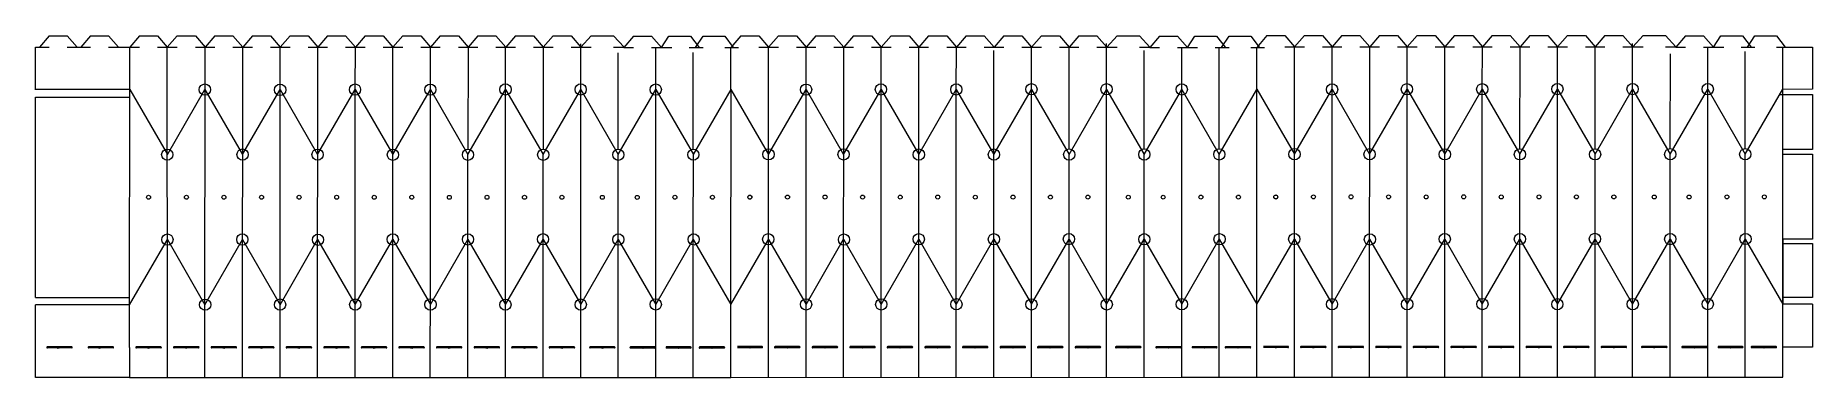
# Model space of a CAD drawing. Header units: inches. Extents: x -10.7 to 7.9, y 1.5 to 5.1.
import ezdxf
from ezdxf.lldxf.tags import DXFTag

# ---------------------------------------------------------------- set-up
doc = ezdxf.new("R2010")
doc.units = ezdxf.units.IN
doc.header["$MEASUREMENT"] = 0
doc.layers.add('Layer 1', color=7, linetype='Continuous')
doc.layers.add('SLD-0', color=7, linetype='Continuous')
tags = doc.linetypes.add('New Line1', pattern=[2, 1, -1]).pattern_tags.tags
tags[6:7] = [DXFTag(74, 4), DXFTag(75, 0), DXFTag(340, '0'), DXFTag(46, 1.0), DXFTag(50, 0.0), DXFTag(44, 0.0), DXFTag(45, 0.0)]
tags[4:5] = [DXFTag(74, 4), DXFTag(75, 0), DXFTag(340, '0'), DXFTag(46, 1.0), DXFTag(50, 0.0), DXFTag(44, 0.0), DXFTag(45, 0.0)]
tags = doc.linetypes.add('New Line10', pattern=[2, 1, -1]).pattern_tags.tags
tags[6:7] = [DXFTag(74, 4), DXFTag(75, 0), DXFTag(340, '0'), DXFTag(46, 1.0), DXFTag(50, 0.0), DXFTag(44, 0.0), DXFTag(45, 0.0)]
tags[4:5] = [DXFTag(74, 4), DXFTag(75, 0), DXFTag(340, '0'), DXFTag(46, 1.0), DXFTag(50, 0.0), DXFTag(44, 0.0), DXFTag(45, 0.0)]
tags = doc.linetypes.add('New Line100', pattern=[2, 1, -1]).pattern_tags.tags
tags[6:7] = [DXFTag(74, 4), DXFTag(75, 0), DXFTag(340, '0'), DXFTag(46, 1.0), DXFTag(50, 0.0), DXFTag(44, 0.0), DXFTag(45, 0.0)]
tags[4:5] = [DXFTag(74, 4), DXFTag(75, 0), DXFTag(340, '0'), DXFTag(46, 1.0), DXFTag(50, 0.0), DXFTag(44, 0.0), DXFTag(45, 0.0)]
tags = doc.linetypes.add('New Line101', pattern=[2, 1, -1]).pattern_tags.tags
tags[6:7] = [DXFTag(74, 4), DXFTag(75, 0), DXFTag(340, '0'), DXFTag(46, 1.0), DXFTag(50, 0.0), DXFTag(44, 0.0), DXFTag(45, 0.0)]
tags[4:5] = [DXFTag(74, 4), DXFTag(75, 0), DXFTag(340, '0'), DXFTag(46, 1.0), DXFTag(50, 0.0), DXFTag(44, 0.0), DXFTag(45, 0.0)]
tags = doc.linetypes.add('New Line102', pattern=[0.8, 0.5, -0.1, 0.1, -0.1]).pattern_tags.tags
tags[10:11] = [DXFTag(74, 4), DXFTag(75, 0), DXFTag(340, '0'), DXFTag(46, 1.0), DXFTag(50, 0.0), DXFTag(44, 0.0), DXFTag(45, 0.0)]
tags[8:9] = [DXFTag(74, 4), DXFTag(75, 0), DXFTag(340, '0'), DXFTag(46, 1.0), DXFTag(50, 0.0), DXFTag(44, 0.0), DXFTag(45, 0.0)]
tags[6:7] = [DXFTag(74, 4), DXFTag(75, 0), DXFTag(340, '0'), DXFTag(46, 1.0), DXFTag(50, 0.0), DXFTag(44, 0.0), DXFTag(45, 0.0)]
tags[4:5] = [DXFTag(74, 4), DXFTag(75, 0), DXFTag(340, '0'), DXFTag(46, 1.0), DXFTag(50, 0.0), DXFTag(44, 0.0), DXFTag(45, 0.0)]
tags = doc.linetypes.add('New Line103', pattern=[2, 1, -1]).pattern_tags.tags
tags[6:7] = [DXFTag(74, 4), DXFTag(75, 0), DXFTag(340, '0'), DXFTag(46, 1.0), DXFTag(50, 0.0), DXFTag(44, 0.0), DXFTag(45, 0.0)]
tags[4:5] = [DXFTag(74, 4), DXFTag(75, 0), DXFTag(340, '0'), DXFTag(46, 1.0), DXFTag(50, 0.0), DXFTag(44, 0.0), DXFTag(45, 0.0)]
tags = doc.linetypes.add('New Line104', pattern=[2, 1, -1]).pattern_tags.tags
tags[6:7] = [DXFTag(74, 4), DXFTag(75, 0), DXFTag(340, '0'), DXFTag(46, 1.0), DXFTag(50, 0.0), DXFTag(44, 0.0), DXFTag(45, 0.0)]
tags[4:5] = [DXFTag(74, 4), DXFTag(75, 0), DXFTag(340, '0'), DXFTag(46, 1.0), DXFTag(50, 0.0), DXFTag(44, 0.0), DXFTag(45, 0.0)]
tags = doc.linetypes.add('New Line105', pattern=[0.8, 0.5, -0.1, 0.1, -0.1]).pattern_tags.tags
tags[10:11] = [DXFTag(74, 4), DXFTag(75, 0), DXFTag(340, '0'), DXFTag(46, 1.0), DXFTag(50, 0.0), DXFTag(44, 0.0), DXFTag(45, 0.0)]
tags[8:9] = [DXFTag(74, 4), DXFTag(75, 0), DXFTag(340, '0'), DXFTag(46, 1.0), DXFTag(50, 0.0), DXFTag(44, 0.0), DXFTag(45, 0.0)]
tags[6:7] = [DXFTag(74, 4), DXFTag(75, 0), DXFTag(340, '0'), DXFTag(46, 1.0), DXFTag(50, 0.0), DXFTag(44, 0.0), DXFTag(45, 0.0)]
tags[4:5] = [DXFTag(74, 4), DXFTag(75, 0), DXFTag(340, '0'), DXFTag(46, 1.0), DXFTag(50, 0.0), DXFTag(44, 0.0), DXFTag(45, 0.0)]
tags = doc.linetypes.add('New Line106', pattern=[2, 1, -1]).pattern_tags.tags
tags[6:7] = [DXFTag(74, 4), DXFTag(75, 0), DXFTag(340, '0'), DXFTag(46, 1.0), DXFTag(50, 0.0), DXFTag(44, 0.0), DXFTag(45, 0.0)]
tags[4:5] = [DXFTag(74, 4), DXFTag(75, 0), DXFTag(340, '0'), DXFTag(46, 1.0), DXFTag(50, 0.0), DXFTag(44, 0.0), DXFTag(45, 0.0)]
tags = doc.linetypes.add('New Line107', pattern=[2, 1, -1]).pattern_tags.tags
tags[6:7] = [DXFTag(74, 4), DXFTag(75, 0), DXFTag(340, '0'), DXFTag(46, 1.0), DXFTag(50, 0.0), DXFTag(44, 0.0), DXFTag(45, 0.0)]
tags[4:5] = [DXFTag(74, 4), DXFTag(75, 0), DXFTag(340, '0'), DXFTag(46, 1.0), DXFTag(50, 0.0), DXFTag(44, 0.0), DXFTag(45, 0.0)]
tags = doc.linetypes.add('New Line108', pattern=[2, 1, -1]).pattern_tags.tags
tags[6:7] = [DXFTag(74, 4), DXFTag(75, 0), DXFTag(340, '0'), DXFTag(46, 1.0), DXFTag(50, 0.0), DXFTag(44, 0.0), DXFTag(45, 0.0)]
tags[4:5] = [DXFTag(74, 4), DXFTag(75, 0), DXFTag(340, '0'), DXFTag(46, 1.0), DXFTag(50, 0.0), DXFTag(44, 0.0), DXFTag(45, 0.0)]
tags = doc.linetypes.add('New Line109', pattern=[2, 1, -1]).pattern_tags.tags
tags[6:7] = [DXFTag(74, 4), DXFTag(75, 0), DXFTag(340, '0'), DXFTag(46, 1.0), DXFTag(50, 0.0), DXFTag(44, 0.0), DXFTag(45, 0.0)]
tags[4:5] = [DXFTag(74, 4), DXFTag(75, 0), DXFTag(340, '0'), DXFTag(46, 1.0), DXFTag(50, 0.0), DXFTag(44, 0.0), DXFTag(45, 0.0)]
tags = doc.linetypes.add('New Line11', pattern=[2, 1, -1]).pattern_tags.tags
tags[6:7] = [DXFTag(74, 4), DXFTag(75, 0), DXFTag(340, '0'), DXFTag(46, 1.0), DXFTag(50, 0.0), DXFTag(44, 0.0), DXFTag(45, 0.0)]
tags[4:5] = [DXFTag(74, 4), DXFTag(75, 0), DXFTag(340, '0'), DXFTag(46, 1.0), DXFTag(50, 0.0), DXFTag(44, 0.0), DXFTag(45, 0.0)]
tags = doc.linetypes.add('New Line110', pattern=[2, 1, -1]).pattern_tags.tags
tags[6:7] = [DXFTag(74, 4), DXFTag(75, 0), DXFTag(340, '0'), DXFTag(46, 1.0), DXFTag(50, 0.0), DXFTag(44, 0.0), DXFTag(45, 0.0)]
tags[4:5] = [DXFTag(74, 4), DXFTag(75, 0), DXFTag(340, '0'), DXFTag(46, 1.0), DXFTag(50, 0.0), DXFTag(44, 0.0), DXFTag(45, 0.0)]
tags = doc.linetypes.add('New Line111', pattern=[2, 1, -1]).pattern_tags.tags
tags[6:7] = [DXFTag(74, 4), DXFTag(75, 0), DXFTag(340, '0'), DXFTag(46, 1.0), DXFTag(50, 0.0), DXFTag(44, 0.0), DXFTag(45, 0.0)]
tags[4:5] = [DXFTag(74, 4), DXFTag(75, 0), DXFTag(340, '0'), DXFTag(46, 1.0), DXFTag(50, 0.0), DXFTag(44, 0.0), DXFTag(45, 0.0)]
tags = doc.linetypes.add('New Line112', pattern=[2, 1, -1]).pattern_tags.tags
tags[6:7] = [DXFTag(74, 4), DXFTag(75, 0), DXFTag(340, '0'), DXFTag(46, 1.0), DXFTag(50, 0.0), DXFTag(44, 0.0), DXFTag(45, 0.0)]
tags[4:5] = [DXFTag(74, 4), DXFTag(75, 0), DXFTag(340, '0'), DXFTag(46, 1.0), DXFTag(50, 0.0), DXFTag(44, 0.0), DXFTag(45, 0.0)]
tags = doc.linetypes.add('New Line113', pattern=[2, 1, -1]).pattern_tags.tags
tags[6:7] = [DXFTag(74, 4), DXFTag(75, 0), DXFTag(340, '0'), DXFTag(46, 1.0), DXFTag(50, 0.0), DXFTag(44, 0.0), DXFTag(45, 0.0)]
tags[4:5] = [DXFTag(74, 4), DXFTag(75, 0), DXFTag(340, '0'), DXFTag(46, 1.0), DXFTag(50, 0.0), DXFTag(44, 0.0), DXFTag(45, 0.0)]
tags = doc.linetypes.add('New Line114', pattern=[2, 1, -1]).pattern_tags.tags
tags[6:7] = [DXFTag(74, 4), DXFTag(75, 0), DXFTag(340, '0'), DXFTag(46, 1.0), DXFTag(50, 0.0), DXFTag(44, 0.0), DXFTag(45, 0.0)]
tags[4:5] = [DXFTag(74, 4), DXFTag(75, 0), DXFTag(340, '0'), DXFTag(46, 1.0), DXFTag(50, 0.0), DXFTag(44, 0.0), DXFTag(45, 0.0)]
tags = doc.linetypes.add('New Line115', pattern=[2, 1, -1]).pattern_tags.tags
tags[6:7] = [DXFTag(74, 4), DXFTag(75, 0), DXFTag(340, '0'), DXFTag(46, 1.0), DXFTag(50, 0.0), DXFTag(44, 0.0), DXFTag(45, 0.0)]
tags[4:5] = [DXFTag(74, 4), DXFTag(75, 0), DXFTag(340, '0'), DXFTag(46, 1.0), DXFTag(50, 0.0), DXFTag(44, 0.0), DXFTag(45, 0.0)]
tags = doc.linetypes.add('New Line116', pattern=[2, 1, -1]).pattern_tags.tags
tags[6:7] = [DXFTag(74, 4), DXFTag(75, 0), DXFTag(340, '0'), DXFTag(46, 1.0), DXFTag(50, 0.0), DXFTag(44, 0.0), DXFTag(45, 0.0)]
tags[4:5] = [DXFTag(74, 4), DXFTag(75, 0), DXFTag(340, '0'), DXFTag(46, 1.0), DXFTag(50, 0.0), DXFTag(44, 0.0), DXFTag(45, 0.0)]
tags = doc.linetypes.add('New Line117', pattern=[2, 1, -1]).pattern_tags.tags
tags[6:7] = [DXFTag(74, 4), DXFTag(75, 0), DXFTag(340, '0'), DXFTag(46, 1.0), DXFTag(50, 0.0), DXFTag(44, 0.0), DXFTag(45, 0.0)]
tags[4:5] = [DXFTag(74, 4), DXFTag(75, 0), DXFTag(340, '0'), DXFTag(46, 1.0), DXFTag(50, 0.0), DXFTag(44, 0.0), DXFTag(45, 0.0)]
tags = doc.linetypes.add('New Line118', pattern=[2, 1, -1]).pattern_tags.tags
tags[6:7] = [DXFTag(74, 4), DXFTag(75, 0), DXFTag(340, '0'), DXFTag(46, 1.0), DXFTag(50, 0.0), DXFTag(44, 0.0), DXFTag(45, 0.0)]
tags[4:5] = [DXFTag(74, 4), DXFTag(75, 0), DXFTag(340, '0'), DXFTag(46, 1.0), DXFTag(50, 0.0), DXFTag(44, 0.0), DXFTag(45, 0.0)]
tags = doc.linetypes.add('New Line119', pattern=[2, 1, -1]).pattern_tags.tags
tags[6:7] = [DXFTag(74, 4), DXFTag(75, 0), DXFTag(340, '0'), DXFTag(46, 1.0), DXFTag(50, 0.0), DXFTag(44, 0.0), DXFTag(45, 0.0)]
tags[4:5] = [DXFTag(74, 4), DXFTag(75, 0), DXFTag(340, '0'), DXFTag(46, 1.0), DXFTag(50, 0.0), DXFTag(44, 0.0), DXFTag(45, 0.0)]
tags = doc.linetypes.add('New Line12', pattern=[2, 1, -1]).pattern_tags.tags
tags[6:7] = [DXFTag(74, 4), DXFTag(75, 0), DXFTag(340, '0'), DXFTag(46, 1.0), DXFTag(50, 0.0), DXFTag(44, 0.0), DXFTag(45, 0.0)]
tags[4:5] = [DXFTag(74, 4), DXFTag(75, 0), DXFTag(340, '0'), DXFTag(46, 1.0), DXFTag(50, 0.0), DXFTag(44, 0.0), DXFTag(45, 0.0)]
tags = doc.linetypes.add('New Line120', pattern=[2, 1, -1]).pattern_tags.tags
tags[6:7] = [DXFTag(74, 4), DXFTag(75, 0), DXFTag(340, '0'), DXFTag(46, 1.0), DXFTag(50, 0.0), DXFTag(44, 0.0), DXFTag(45, 0.0)]
tags[4:5] = [DXFTag(74, 4), DXFTag(75, 0), DXFTag(340, '0'), DXFTag(46, 1.0), DXFTag(50, 0.0), DXFTag(44, 0.0), DXFTag(45, 0.0)]
tags = doc.linetypes.add('New Line121', pattern=[2, 1, -1]).pattern_tags.tags
tags[6:7] = [DXFTag(74, 4), DXFTag(75, 0), DXFTag(340, '0'), DXFTag(46, 1.0), DXFTag(50, 0.0), DXFTag(44, 0.0), DXFTag(45, 0.0)]
tags[4:5] = [DXFTag(74, 4), DXFTag(75, 0), DXFTag(340, '0'), DXFTag(46, 1.0), DXFTag(50, 0.0), DXFTag(44, 0.0), DXFTag(45, 0.0)]
tags = doc.linetypes.add('New Line122', pattern=[2, 1, -1]).pattern_tags.tags
tags[6:7] = [DXFTag(74, 4), DXFTag(75, 0), DXFTag(340, '0'), DXFTag(46, 1.0), DXFTag(50, 0.0), DXFTag(44, 0.0), DXFTag(45, 0.0)]
tags[4:5] = [DXFTag(74, 4), DXFTag(75, 0), DXFTag(340, '0'), DXFTag(46, 1.0), DXFTag(50, 0.0), DXFTag(44, 0.0), DXFTag(45, 0.0)]
tags = doc.linetypes.add('New Line123', pattern=[2, 1, -1]).pattern_tags.tags
tags[6:7] = [DXFTag(74, 4), DXFTag(75, 0), DXFTag(340, '0'), DXFTag(46, 1.0), DXFTag(50, 0.0), DXFTag(44, 0.0), DXFTag(45, 0.0)]
tags[4:5] = [DXFTag(74, 4), DXFTag(75, 0), DXFTag(340, '0'), DXFTag(46, 1.0), DXFTag(50, 0.0), DXFTag(44, 0.0), DXFTag(45, 0.0)]
tags = doc.linetypes.add('New Line124', pattern=[2, 1, -1]).pattern_tags.tags
tags[6:7] = [DXFTag(74, 4), DXFTag(75, 0), DXFTag(340, '0'), DXFTag(46, 1.0), DXFTag(50, 0.0), DXFTag(44, 0.0), DXFTag(45, 0.0)]
tags[4:5] = [DXFTag(74, 4), DXFTag(75, 0), DXFTag(340, '0'), DXFTag(46, 1.0), DXFTag(50, 0.0), DXFTag(44, 0.0), DXFTag(45, 0.0)]
tags = doc.linetypes.add('New Line125', pattern=[2, 1, -1]).pattern_tags.tags
tags[6:7] = [DXFTag(74, 4), DXFTag(75, 0), DXFTag(340, '0'), DXFTag(46, 1.0), DXFTag(50, 0.0), DXFTag(44, 0.0), DXFTag(45, 0.0)]
tags[4:5] = [DXFTag(74, 4), DXFTag(75, 0), DXFTag(340, '0'), DXFTag(46, 1.0), DXFTag(50, 0.0), DXFTag(44, 0.0), DXFTag(45, 0.0)]
tags = doc.linetypes.add('New Line126', pattern=[2, 1, -1]).pattern_tags.tags
tags[6:7] = [DXFTag(74, 4), DXFTag(75, 0), DXFTag(340, '0'), DXFTag(46, 1.0), DXFTag(50, 0.0), DXFTag(44, 0.0), DXFTag(45, 0.0)]
tags[4:5] = [DXFTag(74, 4), DXFTag(75, 0), DXFTag(340, '0'), DXFTag(46, 1.0), DXFTag(50, 0.0), DXFTag(44, 0.0), DXFTag(45, 0.0)]
tags = doc.linetypes.add('New Line127', pattern=[2, 1, -1]).pattern_tags.tags
tags[6:7] = [DXFTag(74, 4), DXFTag(75, 0), DXFTag(340, '0'), DXFTag(46, 1.0), DXFTag(50, 0.0), DXFTag(44, 0.0), DXFTag(45, 0.0)]
tags[4:5] = [DXFTag(74, 4), DXFTag(75, 0), DXFTag(340, '0'), DXFTag(46, 1.0), DXFTag(50, 0.0), DXFTag(44, 0.0), DXFTag(45, 0.0)]
tags = doc.linetypes.add('New Line128', pattern=[2, 1, -1]).pattern_tags.tags
tags[6:7] = [DXFTag(74, 4), DXFTag(75, 0), DXFTag(340, '0'), DXFTag(46, 1.0), DXFTag(50, 0.0), DXFTag(44, 0.0), DXFTag(45, 0.0)]
tags[4:5] = [DXFTag(74, 4), DXFTag(75, 0), DXFTag(340, '0'), DXFTag(46, 1.0), DXFTag(50, 0.0), DXFTag(44, 0.0), DXFTag(45, 0.0)]
tags = doc.linetypes.add('New Line129', pattern=[2, 1, -1]).pattern_tags.tags
tags[6:7] = [DXFTag(74, 4), DXFTag(75, 0), DXFTag(340, '0'), DXFTag(46, 1.0), DXFTag(50, 0.0), DXFTag(44, 0.0), DXFTag(45, 0.0)]
tags[4:5] = [DXFTag(74, 4), DXFTag(75, 0), DXFTag(340, '0'), DXFTag(46, 1.0), DXFTag(50, 0.0), DXFTag(44, 0.0), DXFTag(45, 0.0)]
tags = doc.linetypes.add('New Line13', pattern=[2, 1, -1]).pattern_tags.tags
tags[6:7] = [DXFTag(74, 4), DXFTag(75, 0), DXFTag(340, '0'), DXFTag(46, 1.0), DXFTag(50, 0.0), DXFTag(44, 0.0), DXFTag(45, 0.0)]
tags[4:5] = [DXFTag(74, 4), DXFTag(75, 0), DXFTag(340, '0'), DXFTag(46, 1.0), DXFTag(50, 0.0), DXFTag(44, 0.0), DXFTag(45, 0.0)]
tags = doc.linetypes.add('New Line130', pattern=[2, 1, -1]).pattern_tags.tags
tags[6:7] = [DXFTag(74, 4), DXFTag(75, 0), DXFTag(340, '0'), DXFTag(46, 1.0), DXFTag(50, 0.0), DXFTag(44, 0.0), DXFTag(45, 0.0)]
tags[4:5] = [DXFTag(74, 4), DXFTag(75, 0), DXFTag(340, '0'), DXFTag(46, 1.0), DXFTag(50, 0.0), DXFTag(44, 0.0), DXFTag(45, 0.0)]
tags = doc.linetypes.add('New Line131', pattern=[2, 1, -1]).pattern_tags.tags
tags[6:7] = [DXFTag(74, 4), DXFTag(75, 0), DXFTag(340, '0'), DXFTag(46, 1.0), DXFTag(50, 0.0), DXFTag(44, 0.0), DXFTag(45, 0.0)]
tags[4:5] = [DXFTag(74, 4), DXFTag(75, 0), DXFTag(340, '0'), DXFTag(46, 1.0), DXFTag(50, 0.0), DXFTag(44, 0.0), DXFTag(45, 0.0)]
tags = doc.linetypes.add('New Line132', pattern=[2, 1, -1]).pattern_tags.tags
tags[6:7] = [DXFTag(74, 4), DXFTag(75, 0), DXFTag(340, '0'), DXFTag(46, 1.0), DXFTag(50, 0.0), DXFTag(44, 0.0), DXFTag(45, 0.0)]
tags[4:5] = [DXFTag(74, 4), DXFTag(75, 0), DXFTag(340, '0'), DXFTag(46, 1.0), DXFTag(50, 0.0), DXFTag(44, 0.0), DXFTag(45, 0.0)]
tags = doc.linetypes.add('New Line133', pattern=[2, 1, -1]).pattern_tags.tags
tags[6:7] = [DXFTag(74, 4), DXFTag(75, 0), DXFTag(340, '0'), DXFTag(46, 1.0), DXFTag(50, 0.0), DXFTag(44, 0.0), DXFTag(45, 0.0)]
tags[4:5] = [DXFTag(74, 4), DXFTag(75, 0), DXFTag(340, '0'), DXFTag(46, 1.0), DXFTag(50, 0.0), DXFTag(44, 0.0), DXFTag(45, 0.0)]
tags = doc.linetypes.add('New Line134', pattern=[2, 1, -1]).pattern_tags.tags
tags[6:7] = [DXFTag(74, 4), DXFTag(75, 0), DXFTag(340, '0'), DXFTag(46, 1.0), DXFTag(50, 0.0), DXFTag(44, 0.0), DXFTag(45, 0.0)]
tags[4:5] = [DXFTag(74, 4), DXFTag(75, 0), DXFTag(340, '0'), DXFTag(46, 1.0), DXFTag(50, 0.0), DXFTag(44, 0.0), DXFTag(45, 0.0)]
tags = doc.linetypes.add('New Line135', pattern=[2, 1, -1]).pattern_tags.tags
tags[6:7] = [DXFTag(74, 4), DXFTag(75, 0), DXFTag(340, '0'), DXFTag(46, 1.0), DXFTag(50, 0.0), DXFTag(44, 0.0), DXFTag(45, 0.0)]
tags[4:5] = [DXFTag(74, 4), DXFTag(75, 0), DXFTag(340, '0'), DXFTag(46, 1.0), DXFTag(50, 0.0), DXFTag(44, 0.0), DXFTag(45, 0.0)]
tags = doc.linetypes.add('New Line136', pattern=[2, 1, -1]).pattern_tags.tags
tags[6:7] = [DXFTag(74, 4), DXFTag(75, 0), DXFTag(340, '0'), DXFTag(46, 1.0), DXFTag(50, 0.0), DXFTag(44, 0.0), DXFTag(45, 0.0)]
tags[4:5] = [DXFTag(74, 4), DXFTag(75, 0), DXFTag(340, '0'), DXFTag(46, 1.0), DXFTag(50, 0.0), DXFTag(44, 0.0), DXFTag(45, 0.0)]
tags = doc.linetypes.add('New Line137', pattern=[2, 1, -1]).pattern_tags.tags
tags[6:7] = [DXFTag(74, 4), DXFTag(75, 0), DXFTag(340, '0'), DXFTag(46, 1.0), DXFTag(50, 0.0), DXFTag(44, 0.0), DXFTag(45, 0.0)]
tags[4:5] = [DXFTag(74, 4), DXFTag(75, 0), DXFTag(340, '0'), DXFTag(46, 1.0), DXFTag(50, 0.0), DXFTag(44, 0.0), DXFTag(45, 0.0)]
tags = doc.linetypes.add('New Line138', pattern=[2, 1, -1]).pattern_tags.tags
tags[6:7] = [DXFTag(74, 4), DXFTag(75, 0), DXFTag(340, '0'), DXFTag(46, 1.0), DXFTag(50, 0.0), DXFTag(44, 0.0), DXFTag(45, 0.0)]
tags[4:5] = [DXFTag(74, 4), DXFTag(75, 0), DXFTag(340, '0'), DXFTag(46, 1.0), DXFTag(50, 0.0), DXFTag(44, 0.0), DXFTag(45, 0.0)]
tags = doc.linetypes.add('New Line139', pattern=[2, 1, -1]).pattern_tags.tags
tags[6:7] = [DXFTag(74, 4), DXFTag(75, 0), DXFTag(340, '0'), DXFTag(46, 1.0), DXFTag(50, 0.0), DXFTag(44, 0.0), DXFTag(45, 0.0)]
tags[4:5] = [DXFTag(74, 4), DXFTag(75, 0), DXFTag(340, '0'), DXFTag(46, 1.0), DXFTag(50, 0.0), DXFTag(44, 0.0), DXFTag(45, 0.0)]
tags = doc.linetypes.add('New Line14', pattern=[2, 1, -1]).pattern_tags.tags
tags[6:7] = [DXFTag(74, 4), DXFTag(75, 0), DXFTag(340, '0'), DXFTag(46, 1.0), DXFTag(50, 0.0), DXFTag(44, 0.0), DXFTag(45, 0.0)]
tags[4:5] = [DXFTag(74, 4), DXFTag(75, 0), DXFTag(340, '0'), DXFTag(46, 1.0), DXFTag(50, 0.0), DXFTag(44, 0.0), DXFTag(45, 0.0)]
tags = doc.linetypes.add('New Line140', pattern=[2, 1, -1]).pattern_tags.tags
tags[6:7] = [DXFTag(74, 4), DXFTag(75, 0), DXFTag(340, '0'), DXFTag(46, 1.0), DXFTag(50, 0.0), DXFTag(44, 0.0), DXFTag(45, 0.0)]
tags[4:5] = [DXFTag(74, 4), DXFTag(75, 0), DXFTag(340, '0'), DXFTag(46, 1.0), DXFTag(50, 0.0), DXFTag(44, 0.0), DXFTag(45, 0.0)]
tags = doc.linetypes.add('New Line141', pattern=[2, 1, -1]).pattern_tags.tags
tags[6:7] = [DXFTag(74, 4), DXFTag(75, 0), DXFTag(340, '0'), DXFTag(46, 1.0), DXFTag(50, 0.0), DXFTag(44, 0.0), DXFTag(45, 0.0)]
tags[4:5] = [DXFTag(74, 4), DXFTag(75, 0), DXFTag(340, '0'), DXFTag(46, 1.0), DXFTag(50, 0.0), DXFTag(44, 0.0), DXFTag(45, 0.0)]
tags = doc.linetypes.add('New Line142', pattern=[2, 1, -1]).pattern_tags.tags
tags[6:7] = [DXFTag(74, 4), DXFTag(75, 0), DXFTag(340, '0'), DXFTag(46, 1.0), DXFTag(50, 0.0), DXFTag(44, 0.0), DXFTag(45, 0.0)]
tags[4:5] = [DXFTag(74, 4), DXFTag(75, 0), DXFTag(340, '0'), DXFTag(46, 1.0), DXFTag(50, 0.0), DXFTag(44, 0.0), DXFTag(45, 0.0)]
tags = doc.linetypes.add('New Line143', pattern=[2, 1, -1]).pattern_tags.tags
tags[6:7] = [DXFTag(74, 4), DXFTag(75, 0), DXFTag(340, '0'), DXFTag(46, 1.0), DXFTag(50, 0.0), DXFTag(44, 0.0), DXFTag(45, 0.0)]
tags[4:5] = [DXFTag(74, 4), DXFTag(75, 0), DXFTag(340, '0'), DXFTag(46, 1.0), DXFTag(50, 0.0), DXFTag(44, 0.0), DXFTag(45, 0.0)]
tags = doc.linetypes.add('New Line144', pattern=[2, 1, -1]).pattern_tags.tags
tags[6:7] = [DXFTag(74, 4), DXFTag(75, 0), DXFTag(340, '0'), DXFTag(46, 1.0), DXFTag(50, 0.0), DXFTag(44, 0.0), DXFTag(45, 0.0)]
tags[4:5] = [DXFTag(74, 4), DXFTag(75, 0), DXFTag(340, '0'), DXFTag(46, 1.0), DXFTag(50, 0.0), DXFTag(44, 0.0), DXFTag(45, 0.0)]
tags = doc.linetypes.add('New Line145', pattern=[2, 1, -1]).pattern_tags.tags
tags[6:7] = [DXFTag(74, 4), DXFTag(75, 0), DXFTag(340, '0'), DXFTag(46, 1.0), DXFTag(50, 0.0), DXFTag(44, 0.0), DXFTag(45, 0.0)]
tags[4:5] = [DXFTag(74, 4), DXFTag(75, 0), DXFTag(340, '0'), DXFTag(46, 1.0), DXFTag(50, 0.0), DXFTag(44, 0.0), DXFTag(45, 0.0)]
tags = doc.linetypes.add('New Line146', pattern=[2, 1, -1]).pattern_tags.tags
tags[6:7] = [DXFTag(74, 4), DXFTag(75, 0), DXFTag(340, '0'), DXFTag(46, 1.0), DXFTag(50, 0.0), DXFTag(44, 0.0), DXFTag(45, 0.0)]
tags[4:5] = [DXFTag(74, 4), DXFTag(75, 0), DXFTag(340, '0'), DXFTag(46, 1.0), DXFTag(50, 0.0), DXFTag(44, 0.0), DXFTag(45, 0.0)]
tags = doc.linetypes.add('New Line147', pattern=[2, 1, -1]).pattern_tags.tags
tags[6:7] = [DXFTag(74, 4), DXFTag(75, 0), DXFTag(340, '0'), DXFTag(46, 1.0), DXFTag(50, 0.0), DXFTag(44, 0.0), DXFTag(45, 0.0)]
tags[4:5] = [DXFTag(74, 4), DXFTag(75, 0), DXFTag(340, '0'), DXFTag(46, 1.0), DXFTag(50, 0.0), DXFTag(44, 0.0), DXFTag(45, 0.0)]
tags = doc.linetypes.add('New Line148', pattern=[2, 1, -1]).pattern_tags.tags
tags[6:7] = [DXFTag(74, 4), DXFTag(75, 0), DXFTag(340, '0'), DXFTag(46, 1.0), DXFTag(50, 0.0), DXFTag(44, 0.0), DXFTag(45, 0.0)]
tags[4:5] = [DXFTag(74, 4), DXFTag(75, 0), DXFTag(340, '0'), DXFTag(46, 1.0), DXFTag(50, 0.0), DXFTag(44, 0.0), DXFTag(45, 0.0)]
tags = doc.linetypes.add('New Line149', pattern=[2, 1, -1]).pattern_tags.tags
tags[6:7] = [DXFTag(74, 4), DXFTag(75, 0), DXFTag(340, '0'), DXFTag(46, 1.0), DXFTag(50, 0.0), DXFTag(44, 0.0), DXFTag(45, 0.0)]
tags[4:5] = [DXFTag(74, 4), DXFTag(75, 0), DXFTag(340, '0'), DXFTag(46, 1.0), DXFTag(50, 0.0), DXFTag(44, 0.0), DXFTag(45, 0.0)]
tags = doc.linetypes.add('New Line15', pattern=[2, 1, -1]).pattern_tags.tags
tags[6:7] = [DXFTag(74, 4), DXFTag(75, 0), DXFTag(340, '0'), DXFTag(46, 1.0), DXFTag(50, 0.0), DXFTag(44, 0.0), DXFTag(45, 0.0)]
tags[4:5] = [DXFTag(74, 4), DXFTag(75, 0), DXFTag(340, '0'), DXFTag(46, 1.0), DXFTag(50, 0.0), DXFTag(44, 0.0), DXFTag(45, 0.0)]
tags = doc.linetypes.add('New Line150', pattern=[2, 1, -1]).pattern_tags.tags
tags[6:7] = [DXFTag(74, 4), DXFTag(75, 0), DXFTag(340, '0'), DXFTag(46, 1.0), DXFTag(50, 0.0), DXFTag(44, 0.0), DXFTag(45, 0.0)]
tags[4:5] = [DXFTag(74, 4), DXFTag(75, 0), DXFTag(340, '0'), DXFTag(46, 1.0), DXFTag(50, 0.0), DXFTag(44, 0.0), DXFTag(45, 0.0)]
tags = doc.linetypes.add('New Line151', pattern=[2, 1, -1]).pattern_tags.tags
tags[6:7] = [DXFTag(74, 4), DXFTag(75, 0), DXFTag(340, '0'), DXFTag(46, 1.0), DXFTag(50, 0.0), DXFTag(44, 0.0), DXFTag(45, 0.0)]
tags[4:5] = [DXFTag(74, 4), DXFTag(75, 0), DXFTag(340, '0'), DXFTag(46, 1.0), DXFTag(50, 0.0), DXFTag(44, 0.0), DXFTag(45, 0.0)]
tags = doc.linetypes.add('New Line152', pattern=[2, 1, -1]).pattern_tags.tags
tags[6:7] = [DXFTag(74, 4), DXFTag(75, 0), DXFTag(340, '0'), DXFTag(46, 1.0), DXFTag(50, 0.0), DXFTag(44, 0.0), DXFTag(45, 0.0)]
tags[4:5] = [DXFTag(74, 4), DXFTag(75, 0), DXFTag(340, '0'), DXFTag(46, 1.0), DXFTag(50, 0.0), DXFTag(44, 0.0), DXFTag(45, 0.0)]
tags = doc.linetypes.add('New Line153', pattern=[2, 1, -1]).pattern_tags.tags
tags[6:7] = [DXFTag(74, 4), DXFTag(75, 0), DXFTag(340, '0'), DXFTag(46, 1.0), DXFTag(50, 0.0), DXFTag(44, 0.0), DXFTag(45, 0.0)]
tags[4:5] = [DXFTag(74, 4), DXFTag(75, 0), DXFTag(340, '0'), DXFTag(46, 1.0), DXFTag(50, 0.0), DXFTag(44, 0.0), DXFTag(45, 0.0)]
tags = doc.linetypes.add('New Line154', pattern=[0.8, 0.5, -0.1, 0.1, -0.1]).pattern_tags.tags
tags[10:11] = [DXFTag(74, 4), DXFTag(75, 0), DXFTag(340, '0'), DXFTag(46, 1.0), DXFTag(50, 0.0), DXFTag(44, 0.0), DXFTag(45, 0.0)]
tags[8:9] = [DXFTag(74, 4), DXFTag(75, 0), DXFTag(340, '0'), DXFTag(46, 1.0), DXFTag(50, 0.0), DXFTag(44, 0.0), DXFTag(45, 0.0)]
tags[6:7] = [DXFTag(74, 4), DXFTag(75, 0), DXFTag(340, '0'), DXFTag(46, 1.0), DXFTag(50, 0.0), DXFTag(44, 0.0), DXFTag(45, 0.0)]
tags[4:5] = [DXFTag(74, 4), DXFTag(75, 0), DXFTag(340, '0'), DXFTag(46, 1.0), DXFTag(50, 0.0), DXFTag(44, 0.0), DXFTag(45, 0.0)]
tags = doc.linetypes.add('New Line155', pattern=[2, 1, -1]).pattern_tags.tags
tags[6:7] = [DXFTag(74, 4), DXFTag(75, 0), DXFTag(340, '0'), DXFTag(46, 1.0), DXFTag(50, 0.0), DXFTag(44, 0.0), DXFTag(45, 0.0)]
tags[4:5] = [DXFTag(74, 4), DXFTag(75, 0), DXFTag(340, '0'), DXFTag(46, 1.0), DXFTag(50, 0.0), DXFTag(44, 0.0), DXFTag(45, 0.0)]
tags = doc.linetypes.add('New Line156', pattern=[2, 1, -1]).pattern_tags.tags
tags[6:7] = [DXFTag(74, 4), DXFTag(75, 0), DXFTag(340, '0'), DXFTag(46, 1.0), DXFTag(50, 0.0), DXFTag(44, 0.0), DXFTag(45, 0.0)]
tags[4:5] = [DXFTag(74, 4), DXFTag(75, 0), DXFTag(340, '0'), DXFTag(46, 1.0), DXFTag(50, 0.0), DXFTag(44, 0.0), DXFTag(45, 0.0)]
tags = doc.linetypes.add('New Line157', pattern=[2, 1, -1]).pattern_tags.tags
tags[6:7] = [DXFTag(74, 4), DXFTag(75, 0), DXFTag(340, '0'), DXFTag(46, 1.0), DXFTag(50, 0.0), DXFTag(44, 0.0), DXFTag(45, 0.0)]
tags[4:5] = [DXFTag(74, 4), DXFTag(75, 0), DXFTag(340, '0'), DXFTag(46, 1.0), DXFTag(50, 0.0), DXFTag(44, 0.0), DXFTag(45, 0.0)]
tags = doc.linetypes.add('New Line158', pattern=[2, 1, -1]).pattern_tags.tags
tags[6:7] = [DXFTag(74, 4), DXFTag(75, 0), DXFTag(340, '0'), DXFTag(46, 1.0), DXFTag(50, 0.0), DXFTag(44, 0.0), DXFTag(45, 0.0)]
tags[4:5] = [DXFTag(74, 4), DXFTag(75, 0), DXFTag(340, '0'), DXFTag(46, 1.0), DXFTag(50, 0.0), DXFTag(44, 0.0), DXFTag(45, 0.0)]
tags = doc.linetypes.add('New Line159', pattern=[2, 1, -1]).pattern_tags.tags
tags[6:7] = [DXFTag(74, 4), DXFTag(75, 0), DXFTag(340, '0'), DXFTag(46, 1.0), DXFTag(50, 0.0), DXFTag(44, 0.0), DXFTag(45, 0.0)]
tags[4:5] = [DXFTag(74, 4), DXFTag(75, 0), DXFTag(340, '0'), DXFTag(46, 1.0), DXFTag(50, 0.0), DXFTag(44, 0.0), DXFTag(45, 0.0)]
tags = doc.linetypes.add('New Line16', pattern=[2, 1, -1]).pattern_tags.tags
tags[6:7] = [DXFTag(74, 4), DXFTag(75, 0), DXFTag(340, '0'), DXFTag(46, 1.0), DXFTag(50, 0.0), DXFTag(44, 0.0), DXFTag(45, 0.0)]
tags[4:5] = [DXFTag(74, 4), DXFTag(75, 0), DXFTag(340, '0'), DXFTag(46, 1.0), DXFTag(50, 0.0), DXFTag(44, 0.0), DXFTag(45, 0.0)]
tags = doc.linetypes.add('New Line160', pattern=[2, 1, -1]).pattern_tags.tags
tags[6:7] = [DXFTag(74, 4), DXFTag(75, 0), DXFTag(340, '0'), DXFTag(46, 1.0), DXFTag(50, 0.0), DXFTag(44, 0.0), DXFTag(45, 0.0)]
tags[4:5] = [DXFTag(74, 4), DXFTag(75, 0), DXFTag(340, '0'), DXFTag(46, 1.0), DXFTag(50, 0.0), DXFTag(44, 0.0), DXFTag(45, 0.0)]
tags = doc.linetypes.add('New Line161', pattern=[2, 1, -1]).pattern_tags.tags
tags[6:7] = [DXFTag(74, 4), DXFTag(75, 0), DXFTag(340, '0'), DXFTag(46, 1.0), DXFTag(50, 0.0), DXFTag(44, 0.0), DXFTag(45, 0.0)]
tags[4:5] = [DXFTag(74, 4), DXFTag(75, 0), DXFTag(340, '0'), DXFTag(46, 1.0), DXFTag(50, 0.0), DXFTag(44, 0.0), DXFTag(45, 0.0)]
tags = doc.linetypes.add('New Line162', pattern=[2, 1, -1]).pattern_tags.tags
tags[6:7] = [DXFTag(74, 4), DXFTag(75, 0), DXFTag(340, '0'), DXFTag(46, 1.0), DXFTag(50, 0.0), DXFTag(44, 0.0), DXFTag(45, 0.0)]
tags[4:5] = [DXFTag(74, 4), DXFTag(75, 0), DXFTag(340, '0'), DXFTag(46, 1.0), DXFTag(50, 0.0), DXFTag(44, 0.0), DXFTag(45, 0.0)]
tags = doc.linetypes.add('New Line163', pattern=[2, 1, -1]).pattern_tags.tags
tags[6:7] = [DXFTag(74, 4), DXFTag(75, 0), DXFTag(340, '0'), DXFTag(46, 1.0), DXFTag(50, 0.0), DXFTag(44, 0.0), DXFTag(45, 0.0)]
tags[4:5] = [DXFTag(74, 4), DXFTag(75, 0), DXFTag(340, '0'), DXFTag(46, 1.0), DXFTag(50, 0.0), DXFTag(44, 0.0), DXFTag(45, 0.0)]
tags = doc.linetypes.add('New Line164', pattern=[2, 1, -1]).pattern_tags.tags
tags[6:7] = [DXFTag(74, 4), DXFTag(75, 0), DXFTag(340, '0'), DXFTag(46, 1.0), DXFTag(50, 0.0), DXFTag(44, 0.0), DXFTag(45, 0.0)]
tags[4:5] = [DXFTag(74, 4), DXFTag(75, 0), DXFTag(340, '0'), DXFTag(46, 1.0), DXFTag(50, 0.0), DXFTag(44, 0.0), DXFTag(45, 0.0)]
tags = doc.linetypes.add('New Line165', pattern=[2, 1, -1]).pattern_tags.tags
tags[6:7] = [DXFTag(74, 4), DXFTag(75, 0), DXFTag(340, '0'), DXFTag(46, 1.0), DXFTag(50, 0.0), DXFTag(44, 0.0), DXFTag(45, 0.0)]
tags[4:5] = [DXFTag(74, 4), DXFTag(75, 0), DXFTag(340, '0'), DXFTag(46, 1.0), DXFTag(50, 0.0), DXFTag(44, 0.0), DXFTag(45, 0.0)]
tags = doc.linetypes.add('New Line166', pattern=[2, 1, -1]).pattern_tags.tags
tags[6:7] = [DXFTag(74, 4), DXFTag(75, 0), DXFTag(340, '0'), DXFTag(46, 1.0), DXFTag(50, 0.0), DXFTag(44, 0.0), DXFTag(45, 0.0)]
tags[4:5] = [DXFTag(74, 4), DXFTag(75, 0), DXFTag(340, '0'), DXFTag(46, 1.0), DXFTag(50, 0.0), DXFTag(44, 0.0), DXFTag(45, 0.0)]
tags = doc.linetypes.add('New Line167', pattern=[2, 1, -1]).pattern_tags.tags
tags[6:7] = [DXFTag(74, 4), DXFTag(75, 0), DXFTag(340, '0'), DXFTag(46, 1.0), DXFTag(50, 0.0), DXFTag(44, 0.0), DXFTag(45, 0.0)]
tags[4:5] = [DXFTag(74, 4), DXFTag(75, 0), DXFTag(340, '0'), DXFTag(46, 1.0), DXFTag(50, 0.0), DXFTag(44, 0.0), DXFTag(45, 0.0)]
tags = doc.linetypes.add('New Line168', pattern=[2, 1, -1]).pattern_tags.tags
tags[6:7] = [DXFTag(74, 4), DXFTag(75, 0), DXFTag(340, '0'), DXFTag(46, 1.0), DXFTag(50, 0.0), DXFTag(44, 0.0), DXFTag(45, 0.0)]
tags[4:5] = [DXFTag(74, 4), DXFTag(75, 0), DXFTag(340, '0'), DXFTag(46, 1.0), DXFTag(50, 0.0), DXFTag(44, 0.0), DXFTag(45, 0.0)]
tags = doc.linetypes.add('New Line169', pattern=[2, 1, -1]).pattern_tags.tags
tags[6:7] = [DXFTag(74, 4), DXFTag(75, 0), DXFTag(340, '0'), DXFTag(46, 1.0), DXFTag(50, 0.0), DXFTag(44, 0.0), DXFTag(45, 0.0)]
tags[4:5] = [DXFTag(74, 4), DXFTag(75, 0), DXFTag(340, '0'), DXFTag(46, 1.0), DXFTag(50, 0.0), DXFTag(44, 0.0), DXFTag(45, 0.0)]
tags = doc.linetypes.add('New Line17', pattern=[2, 1, -1]).pattern_tags.tags
tags[6:7] = [DXFTag(74, 4), DXFTag(75, 0), DXFTag(340, '0'), DXFTag(46, 1.0), DXFTag(50, 0.0), DXFTag(44, 0.0), DXFTag(45, 0.0)]
tags[4:5] = [DXFTag(74, 4), DXFTag(75, 0), DXFTag(340, '0'), DXFTag(46, 1.0), DXFTag(50, 0.0), DXFTag(44, 0.0), DXFTag(45, 0.0)]
tags = doc.linetypes.add('New Line170', pattern=[2, 1, -1]).pattern_tags.tags
tags[6:7] = [DXFTag(74, 4), DXFTag(75, 0), DXFTag(340, '0'), DXFTag(46, 1.0), DXFTag(50, 0.0), DXFTag(44, 0.0), DXFTag(45, 0.0)]
tags[4:5] = [DXFTag(74, 4), DXFTag(75, 0), DXFTag(340, '0'), DXFTag(46, 1.0), DXFTag(50, 0.0), DXFTag(44, 0.0), DXFTag(45, 0.0)]
tags = doc.linetypes.add('New Line171', pattern=[2, 1, -1]).pattern_tags.tags
tags[6:7] = [DXFTag(74, 4), DXFTag(75, 0), DXFTag(340, '0'), DXFTag(46, 1.0), DXFTag(50, 0.0), DXFTag(44, 0.0), DXFTag(45, 0.0)]
tags[4:5] = [DXFTag(74, 4), DXFTag(75, 0), DXFTag(340, '0'), DXFTag(46, 1.0), DXFTag(50, 0.0), DXFTag(44, 0.0), DXFTag(45, 0.0)]
tags = doc.linetypes.add('New Line172', pattern=[2, 1, -1]).pattern_tags.tags
tags[6:7] = [DXFTag(74, 4), DXFTag(75, 0), DXFTag(340, '0'), DXFTag(46, 1.0), DXFTag(50, 0.0), DXFTag(44, 0.0), DXFTag(45, 0.0)]
tags[4:5] = [DXFTag(74, 4), DXFTag(75, 0), DXFTag(340, '0'), DXFTag(46, 1.0), DXFTag(50, 0.0), DXFTag(44, 0.0), DXFTag(45, 0.0)]
tags = doc.linetypes.add('New Line173', pattern=[0.8, 0.5, -0.1, 0.1, -0.1]).pattern_tags.tags
tags[10:11] = [DXFTag(74, 4), DXFTag(75, 0), DXFTag(340, '0'), DXFTag(46, 1.0), DXFTag(50, 0.0), DXFTag(44, 0.0), DXFTag(45, 0.0)]
tags[8:9] = [DXFTag(74, 4), DXFTag(75, 0), DXFTag(340, '0'), DXFTag(46, 1.0), DXFTag(50, 0.0), DXFTag(44, 0.0), DXFTag(45, 0.0)]
tags[6:7] = [DXFTag(74, 4), DXFTag(75, 0), DXFTag(340, '0'), DXFTag(46, 1.0), DXFTag(50, 0.0), DXFTag(44, 0.0), DXFTag(45, 0.0)]
tags[4:5] = [DXFTag(74, 4), DXFTag(75, 0), DXFTag(340, '0'), DXFTag(46, 1.0), DXFTag(50, 0.0), DXFTag(44, 0.0), DXFTag(45, 0.0)]
tags = doc.linetypes.add('New Line174', pattern=[2, 1, -1]).pattern_tags.tags
tags[6:7] = [DXFTag(74, 4), DXFTag(75, 0), DXFTag(340, '0'), DXFTag(46, 1.0), DXFTag(50, 0.0), DXFTag(44, 0.0), DXFTag(45, 0.0)]
tags[4:5] = [DXFTag(74, 4), DXFTag(75, 0), DXFTag(340, '0'), DXFTag(46, 1.0), DXFTag(50, 0.0), DXFTag(44, 0.0), DXFTag(45, 0.0)]
tags = doc.linetypes.add('New Line175', pattern=[2, 1, -1]).pattern_tags.tags
tags[6:7] = [DXFTag(74, 4), DXFTag(75, 0), DXFTag(340, '0'), DXFTag(46, 1.0), DXFTag(50, 0.0), DXFTag(44, 0.0), DXFTag(45, 0.0)]
tags[4:5] = [DXFTag(74, 4), DXFTag(75, 0), DXFTag(340, '0'), DXFTag(46, 1.0), DXFTag(50, 0.0), DXFTag(44, 0.0), DXFTag(45, 0.0)]
tags = doc.linetypes.add('New Line176', pattern=[2, 1, -1]).pattern_tags.tags
tags[6:7] = [DXFTag(74, 4), DXFTag(75, 0), DXFTag(340, '0'), DXFTag(46, 1.0), DXFTag(50, 0.0), DXFTag(44, 0.0), DXFTag(45, 0.0)]
tags[4:5] = [DXFTag(74, 4), DXFTag(75, 0), DXFTag(340, '0'), DXFTag(46, 1.0), DXFTag(50, 0.0), DXFTag(44, 0.0), DXFTag(45, 0.0)]
tags = doc.linetypes.add('New Line177', pattern=[2, 1, -1]).pattern_tags.tags
tags[6:7] = [DXFTag(74, 4), DXFTag(75, 0), DXFTag(340, '0'), DXFTag(46, 1.0), DXFTag(50, 0.0), DXFTag(44, 0.0), DXFTag(45, 0.0)]
tags[4:5] = [DXFTag(74, 4), DXFTag(75, 0), DXFTag(340, '0'), DXFTag(46, 1.0), DXFTag(50, 0.0), DXFTag(44, 0.0), DXFTag(45, 0.0)]
tags = doc.linetypes.add('New Line178', pattern=[2, 1, -1]).pattern_tags.tags
tags[6:7] = [DXFTag(74, 4), DXFTag(75, 0), DXFTag(340, '0'), DXFTag(46, 1.0), DXFTag(50, 0.0), DXFTag(44, 0.0), DXFTag(45, 0.0)]
tags[4:5] = [DXFTag(74, 4), DXFTag(75, 0), DXFTag(340, '0'), DXFTag(46, 1.0), DXFTag(50, 0.0), DXFTag(44, 0.0), DXFTag(45, 0.0)]
tags = doc.linetypes.add('New Line179', pattern=[2, 1, -1]).pattern_tags.tags
tags[6:7] = [DXFTag(74, 4), DXFTag(75, 0), DXFTag(340, '0'), DXFTag(46, 1.0), DXFTag(50, 0.0), DXFTag(44, 0.0), DXFTag(45, 0.0)]
tags[4:5] = [DXFTag(74, 4), DXFTag(75, 0), DXFTag(340, '0'), DXFTag(46, 1.0), DXFTag(50, 0.0), DXFTag(44, 0.0), DXFTag(45, 0.0)]
tags = doc.linetypes.add('New Line18', pattern=[2, 1, -1]).pattern_tags.tags
tags[6:7] = [DXFTag(74, 4), DXFTag(75, 0), DXFTag(340, '0'), DXFTag(46, 1.0), DXFTag(50, 0.0), DXFTag(44, 0.0), DXFTag(45, 0.0)]
tags[4:5] = [DXFTag(74, 4), DXFTag(75, 0), DXFTag(340, '0'), DXFTag(46, 1.0), DXFTag(50, 0.0), DXFTag(44, 0.0), DXFTag(45, 0.0)]
tags = doc.linetypes.add('New Line180', pattern=[2, 1, -1]).pattern_tags.tags
tags[6:7] = [DXFTag(74, 4), DXFTag(75, 0), DXFTag(340, '0'), DXFTag(46, 1.0), DXFTag(50, 0.0), DXFTag(44, 0.0), DXFTag(45, 0.0)]
tags[4:5] = [DXFTag(74, 4), DXFTag(75, 0), DXFTag(340, '0'), DXFTag(46, 1.0), DXFTag(50, 0.0), DXFTag(44, 0.0), DXFTag(45, 0.0)]
tags = doc.linetypes.add('New Line181', pattern=[2, 1, -1]).pattern_tags.tags
tags[6:7] = [DXFTag(74, 4), DXFTag(75, 0), DXFTag(340, '0'), DXFTag(46, 1.0), DXFTag(50, 0.0), DXFTag(44, 0.0), DXFTag(45, 0.0)]
tags[4:5] = [DXFTag(74, 4), DXFTag(75, 0), DXFTag(340, '0'), DXFTag(46, 1.0), DXFTag(50, 0.0), DXFTag(44, 0.0), DXFTag(45, 0.0)]
tags = doc.linetypes.add('New Line182', pattern=[0.8, 0.5, -0.1, 0.1, -0.1]).pattern_tags.tags
tags[10:11] = [DXFTag(74, 4), DXFTag(75, 0), DXFTag(340, '0'), DXFTag(46, 1.0), DXFTag(50, 0.0), DXFTag(44, 0.0), DXFTag(45, 0.0)]
tags[8:9] = [DXFTag(74, 4), DXFTag(75, 0), DXFTag(340, '0'), DXFTag(46, 1.0), DXFTag(50, 0.0), DXFTag(44, 0.0), DXFTag(45, 0.0)]
tags[6:7] = [DXFTag(74, 4), DXFTag(75, 0), DXFTag(340, '0'), DXFTag(46, 1.0), DXFTag(50, 0.0), DXFTag(44, 0.0), DXFTag(45, 0.0)]
tags[4:5] = [DXFTag(74, 4), DXFTag(75, 0), DXFTag(340, '0'), DXFTag(46, 1.0), DXFTag(50, 0.0), DXFTag(44, 0.0), DXFTag(45, 0.0)]
tags = doc.linetypes.add('New Line183', pattern=[2, 1, -1]).pattern_tags.tags
tags[6:7] = [DXFTag(74, 4), DXFTag(75, 0), DXFTag(340, '0'), DXFTag(46, 1.0), DXFTag(50, 0.0), DXFTag(44, 0.0), DXFTag(45, 0.0)]
tags[4:5] = [DXFTag(74, 4), DXFTag(75, 0), DXFTag(340, '0'), DXFTag(46, 1.0), DXFTag(50, 0.0), DXFTag(44, 0.0), DXFTag(45, 0.0)]
tags = doc.linetypes.add('New Line184', pattern=[2, 1, -1]).pattern_tags.tags
tags[6:7] = [DXFTag(74, 4), DXFTag(75, 0), DXFTag(340, '0'), DXFTag(46, 1.0), DXFTag(50, 0.0), DXFTag(44, 0.0), DXFTag(45, 0.0)]
tags[4:5] = [DXFTag(74, 4), DXFTag(75, 0), DXFTag(340, '0'), DXFTag(46, 1.0), DXFTag(50, 0.0), DXFTag(44, 0.0), DXFTag(45, 0.0)]
tags = doc.linetypes.add('New Line185', pattern=[2, 1, -1]).pattern_tags.tags
tags[6:7] = [DXFTag(74, 4), DXFTag(75, 0), DXFTag(340, '0'), DXFTag(46, 1.0), DXFTag(50, 0.0), DXFTag(44, 0.0), DXFTag(45, 0.0)]
tags[4:5] = [DXFTag(74, 4), DXFTag(75, 0), DXFTag(340, '0'), DXFTag(46, 1.0), DXFTag(50, 0.0), DXFTag(44, 0.0), DXFTag(45, 0.0)]
tags = doc.linetypes.add('New Line186', pattern=[2, 1, -1]).pattern_tags.tags
tags[6:7] = [DXFTag(74, 4), DXFTag(75, 0), DXFTag(340, '0'), DXFTag(46, 1.0), DXFTag(50, 0.0), DXFTag(44, 0.0), DXFTag(45, 0.0)]
tags[4:5] = [DXFTag(74, 4), DXFTag(75, 0), DXFTag(340, '0'), DXFTag(46, 1.0), DXFTag(50, 0.0), DXFTag(44, 0.0), DXFTag(45, 0.0)]
tags = doc.linetypes.add('New Line187', pattern=[2, 1, -1]).pattern_tags.tags
tags[6:7] = [DXFTag(74, 4), DXFTag(75, 0), DXFTag(340, '0'), DXFTag(46, 1.0), DXFTag(50, 0.0), DXFTag(44, 0.0), DXFTag(45, 0.0)]
tags[4:5] = [DXFTag(74, 4), DXFTag(75, 0), DXFTag(340, '0'), DXFTag(46, 1.0), DXFTag(50, 0.0), DXFTag(44, 0.0), DXFTag(45, 0.0)]
tags = doc.linetypes.add('New Line188', pattern=[2, 1, -1]).pattern_tags.tags
tags[6:7] = [DXFTag(74, 4), DXFTag(75, 0), DXFTag(340, '0'), DXFTag(46, 1.0), DXFTag(50, 0.0), DXFTag(44, 0.0), DXFTag(45, 0.0)]
tags[4:5] = [DXFTag(74, 4), DXFTag(75, 0), DXFTag(340, '0'), DXFTag(46, 1.0), DXFTag(50, 0.0), DXFTag(44, 0.0), DXFTag(45, 0.0)]
tags = doc.linetypes.add('New Line189', pattern=[2, 1, -1]).pattern_tags.tags
tags[6:7] = [DXFTag(74, 4), DXFTag(75, 0), DXFTag(340, '0'), DXFTag(46, 1.0), DXFTag(50, 0.0), DXFTag(44, 0.0), DXFTag(45, 0.0)]
tags[4:5] = [DXFTag(74, 4), DXFTag(75, 0), DXFTag(340, '0'), DXFTag(46, 1.0), DXFTag(50, 0.0), DXFTag(44, 0.0), DXFTag(45, 0.0)]
tags = doc.linetypes.add('New Line19', pattern=[2, 1, -1]).pattern_tags.tags
tags[6:7] = [DXFTag(74, 4), DXFTag(75, 0), DXFTag(340, '0'), DXFTag(46, 1.0), DXFTag(50, 0.0), DXFTag(44, 0.0), DXFTag(45, 0.0)]
tags[4:5] = [DXFTag(74, 4), DXFTag(75, 0), DXFTag(340, '0'), DXFTag(46, 1.0), DXFTag(50, 0.0), DXFTag(44, 0.0), DXFTag(45, 0.0)]
tags = doc.linetypes.add('New Line190', pattern=[2, 1, -1]).pattern_tags.tags
tags[6:7] = [DXFTag(74, 4), DXFTag(75, 0), DXFTag(340, '0'), DXFTag(46, 1.0), DXFTag(50, 0.0), DXFTag(44, 0.0), DXFTag(45, 0.0)]
tags[4:5] = [DXFTag(74, 4), DXFTag(75, 0), DXFTag(340, '0'), DXFTag(46, 1.0), DXFTag(50, 0.0), DXFTag(44, 0.0), DXFTag(45, 0.0)]
tags = doc.linetypes.add('New Line191', pattern=[2, 1, -1]).pattern_tags.tags
tags[6:7] = [DXFTag(74, 4), DXFTag(75, 0), DXFTag(340, '0'), DXFTag(46, 1.0), DXFTag(50, 0.0), DXFTag(44, 0.0), DXFTag(45, 0.0)]
tags[4:5] = [DXFTag(74, 4), DXFTag(75, 0), DXFTag(340, '0'), DXFTag(46, 1.0), DXFTag(50, 0.0), DXFTag(44, 0.0), DXFTag(45, 0.0)]
tags = doc.linetypes.add('New Line192', pattern=[2, 1, -1]).pattern_tags.tags
tags[6:7] = [DXFTag(74, 4), DXFTag(75, 0), DXFTag(340, '0'), DXFTag(46, 1.0), DXFTag(50, 0.0), DXFTag(44, 0.0), DXFTag(45, 0.0)]
tags[4:5] = [DXFTag(74, 4), DXFTag(75, 0), DXFTag(340, '0'), DXFTag(46, 1.0), DXFTag(50, 0.0), DXFTag(44, 0.0), DXFTag(45, 0.0)]
tags = doc.linetypes.add('New Line193', pattern=[0.8, 0.5, -0.1, 0.1, -0.1]).pattern_tags.tags
tags[10:11] = [DXFTag(74, 4), DXFTag(75, 0), DXFTag(340, '0'), DXFTag(46, 1.0), DXFTag(50, 0.0), DXFTag(44, 0.0), DXFTag(45, 0.0)]
tags[8:9] = [DXFTag(74, 4), DXFTag(75, 0), DXFTag(340, '0'), DXFTag(46, 1.0), DXFTag(50, 0.0), DXFTag(44, 0.0), DXFTag(45, 0.0)]
tags[6:7] = [DXFTag(74, 4), DXFTag(75, 0), DXFTag(340, '0'), DXFTag(46, 1.0), DXFTag(50, 0.0), DXFTag(44, 0.0), DXFTag(45, 0.0)]
tags[4:5] = [DXFTag(74, 4), DXFTag(75, 0), DXFTag(340, '0'), DXFTag(46, 1.0), DXFTag(50, 0.0), DXFTag(44, 0.0), DXFTag(45, 0.0)]
tags = doc.linetypes.add('New Line194', pattern=[2, 1, -1]).pattern_tags.tags
tags[6:7] = [DXFTag(74, 4), DXFTag(75, 0), DXFTag(340, '0'), DXFTag(46, 1.0), DXFTag(50, 0.0), DXFTag(44, 0.0), DXFTag(45, 0.0)]
tags[4:5] = [DXFTag(74, 4), DXFTag(75, 0), DXFTag(340, '0'), DXFTag(46, 1.0), DXFTag(50, 0.0), DXFTag(44, 0.0), DXFTag(45, 0.0)]
tags = doc.linetypes.add('New Line195', pattern=[2, 1, -1]).pattern_tags.tags
tags[6:7] = [DXFTag(74, 4), DXFTag(75, 0), DXFTag(340, '0'), DXFTag(46, 1.0), DXFTag(50, 0.0), DXFTag(44, 0.0), DXFTag(45, 0.0)]
tags[4:5] = [DXFTag(74, 4), DXFTag(75, 0), DXFTag(340, '0'), DXFTag(46, 1.0), DXFTag(50, 0.0), DXFTag(44, 0.0), DXFTag(45, 0.0)]
tags = doc.linetypes.add('New Line196', pattern=[2, 1, -1]).pattern_tags.tags
tags[6:7] = [DXFTag(74, 4), DXFTag(75, 0), DXFTag(340, '0'), DXFTag(46, 1.0), DXFTag(50, 0.0), DXFTag(44, 0.0), DXFTag(45, 0.0)]
tags[4:5] = [DXFTag(74, 4), DXFTag(75, 0), DXFTag(340, '0'), DXFTag(46, 1.0), DXFTag(50, 0.0), DXFTag(44, 0.0), DXFTag(45, 0.0)]
tags = doc.linetypes.add('New Line197', pattern=[2, 1, -1]).pattern_tags.tags
tags[6:7] = [DXFTag(74, 4), DXFTag(75, 0), DXFTag(340, '0'), DXFTag(46, 1.0), DXFTag(50, 0.0), DXFTag(44, 0.0), DXFTag(45, 0.0)]
tags[4:5] = [DXFTag(74, 4), DXFTag(75, 0), DXFTag(340, '0'), DXFTag(46, 1.0), DXFTag(50, 0.0), DXFTag(44, 0.0), DXFTag(45, 0.0)]
tags = doc.linetypes.add('New Line198', pattern=[2, 1, -1]).pattern_tags.tags
tags[6:7] = [DXFTag(74, 4), DXFTag(75, 0), DXFTag(340, '0'), DXFTag(46, 1.0), DXFTag(50, 0.0), DXFTag(44, 0.0), DXFTag(45, 0.0)]
tags[4:5] = [DXFTag(74, 4), DXFTag(75, 0), DXFTag(340, '0'), DXFTag(46, 1.0), DXFTag(50, 0.0), DXFTag(44, 0.0), DXFTag(45, 0.0)]
tags = doc.linetypes.add('New Line199', pattern=[2, 1, -1]).pattern_tags.tags
tags[6:7] = [DXFTag(74, 4), DXFTag(75, 0), DXFTag(340, '0'), DXFTag(46, 1.0), DXFTag(50, 0.0), DXFTag(44, 0.0), DXFTag(45, 0.0)]
tags[4:5] = [DXFTag(74, 4), DXFTag(75, 0), DXFTag(340, '0'), DXFTag(46, 1.0), DXFTag(50, 0.0), DXFTag(44, 0.0), DXFTag(45, 0.0)]
tags = doc.linetypes.add('New Line2', pattern=[2, 1, -1]).pattern_tags.tags
tags[6:7] = [DXFTag(74, 4), DXFTag(75, 0), DXFTag(340, '0'), DXFTag(46, 1.0), DXFTag(50, 0.0), DXFTag(44, 0.0), DXFTag(45, 0.0)]
tags[4:5] = [DXFTag(74, 4), DXFTag(75, 0), DXFTag(340, '0'), DXFTag(46, 1.0), DXFTag(50, 0.0), DXFTag(44, 0.0), DXFTag(45, 0.0)]
tags = doc.linetypes.add('New Line20', pattern=[2, 1, -1]).pattern_tags.tags
tags[6:7] = [DXFTag(74, 4), DXFTag(75, 0), DXFTag(340, '0'), DXFTag(46, 1.0), DXFTag(50, 0.0), DXFTag(44, 0.0), DXFTag(45, 0.0)]
tags[4:5] = [DXFTag(74, 4), DXFTag(75, 0), DXFTag(340, '0'), DXFTag(46, 1.0), DXFTag(50, 0.0), DXFTag(44, 0.0), DXFTag(45, 0.0)]
tags = doc.linetypes.add('New Line200', pattern=[2, 1, -1]).pattern_tags.tags
tags[6:7] = [DXFTag(74, 4), DXFTag(75, 0), DXFTag(340, '0'), DXFTag(46, 1.0), DXFTag(50, 0.0), DXFTag(44, 0.0), DXFTag(45, 0.0)]
tags[4:5] = [DXFTag(74, 4), DXFTag(75, 0), DXFTag(340, '0'), DXFTag(46, 1.0), DXFTag(50, 0.0), DXFTag(44, 0.0), DXFTag(45, 0.0)]
tags = doc.linetypes.add('New Line201', pattern=[0.8, 0.5, -0.1, 0.1, -0.1]).pattern_tags.tags
tags[10:11] = [DXFTag(74, 4), DXFTag(75, 0), DXFTag(340, '0'), DXFTag(46, 1.0), DXFTag(50, 0.0), DXFTag(44, 0.0), DXFTag(45, 0.0)]
tags[8:9] = [DXFTag(74, 4), DXFTag(75, 0), DXFTag(340, '0'), DXFTag(46, 1.0), DXFTag(50, 0.0), DXFTag(44, 0.0), DXFTag(45, 0.0)]
tags[6:7] = [DXFTag(74, 4), DXFTag(75, 0), DXFTag(340, '0'), DXFTag(46, 1.0), DXFTag(50, 0.0), DXFTag(44, 0.0), DXFTag(45, 0.0)]
tags[4:5] = [DXFTag(74, 4), DXFTag(75, 0), DXFTag(340, '0'), DXFTag(46, 1.0), DXFTag(50, 0.0), DXFTag(44, 0.0), DXFTag(45, 0.0)]
tags = doc.linetypes.add('New Line202', pattern=[0.8, 0.5, -0.1, 0.1, -0.1]).pattern_tags.tags
tags[10:11] = [DXFTag(74, 4), DXFTag(75, 0), DXFTag(340, '0'), DXFTag(46, 1.0), DXFTag(50, 0.0), DXFTag(44, 0.0), DXFTag(45, 0.0)]
tags[8:9] = [DXFTag(74, 4), DXFTag(75, 0), DXFTag(340, '0'), DXFTag(46, 1.0), DXFTag(50, 0.0), DXFTag(44, 0.0), DXFTag(45, 0.0)]
tags[6:7] = [DXFTag(74, 4), DXFTag(75, 0), DXFTag(340, '0'), DXFTag(46, 1.0), DXFTag(50, 0.0), DXFTag(44, 0.0), DXFTag(45, 0.0)]
tags[4:5] = [DXFTag(74, 4), DXFTag(75, 0), DXFTag(340, '0'), DXFTag(46, 1.0), DXFTag(50, 0.0), DXFTag(44, 0.0), DXFTag(45, 0.0)]
tags = doc.linetypes.add('New Line203', pattern=[0.8, 0.5, -0.1, 0.1, -0.1]).pattern_tags.tags
tags[10:11] = [DXFTag(74, 4), DXFTag(75, 0), DXFTag(340, '0'), DXFTag(46, 1.0), DXFTag(50, 0.0), DXFTag(44, 0.0), DXFTag(45, 0.0)]
tags[8:9] = [DXFTag(74, 4), DXFTag(75, 0), DXFTag(340, '0'), DXFTag(46, 1.0), DXFTag(50, 0.0), DXFTag(44, 0.0), DXFTag(45, 0.0)]
tags[6:7] = [DXFTag(74, 4), DXFTag(75, 0), DXFTag(340, '0'), DXFTag(46, 1.0), DXFTag(50, 0.0), DXFTag(44, 0.0), DXFTag(45, 0.0)]
tags[4:5] = [DXFTag(74, 4), DXFTag(75, 0), DXFTag(340, '0'), DXFTag(46, 1.0), DXFTag(50, 0.0), DXFTag(44, 0.0), DXFTag(45, 0.0)]
tags = doc.linetypes.add('New Line204', pattern=[2, 1, -1]).pattern_tags.tags
tags[6:7] = [DXFTag(74, 4), DXFTag(75, 0), DXFTag(340, '0'), DXFTag(46, 1.0), DXFTag(50, 0.0), DXFTag(44, 0.0), DXFTag(45, 0.0)]
tags[4:5] = [DXFTag(74, 4), DXFTag(75, 0), DXFTag(340, '0'), DXFTag(46, 1.0), DXFTag(50, 0.0), DXFTag(44, 0.0), DXFTag(45, 0.0)]
tags = doc.linetypes.add('New Line205', pattern=[2, 1, -1]).pattern_tags.tags
tags[6:7] = [DXFTag(74, 4), DXFTag(75, 0), DXFTag(340, '0'), DXFTag(46, 1.0), DXFTag(50, 0.0), DXFTag(44, 0.0), DXFTag(45, 0.0)]
tags[4:5] = [DXFTag(74, 4), DXFTag(75, 0), DXFTag(340, '0'), DXFTag(46, 1.0), DXFTag(50, 0.0), DXFTag(44, 0.0), DXFTag(45, 0.0)]
tags = doc.linetypes.add('New Line206', pattern=[2, 1, -1]).pattern_tags.tags
tags[6:7] = [DXFTag(74, 4), DXFTag(75, 0), DXFTag(340, '0'), DXFTag(46, 1.0), DXFTag(50, 0.0), DXFTag(44, 0.0), DXFTag(45, 0.0)]
tags[4:5] = [DXFTag(74, 4), DXFTag(75, 0), DXFTag(340, '0'), DXFTag(46, 1.0), DXFTag(50, 0.0), DXFTag(44, 0.0), DXFTag(45, 0.0)]
tags = doc.linetypes.add('New Line207', pattern=[2, 1, -1]).pattern_tags.tags
tags[6:7] = [DXFTag(74, 4), DXFTag(75, 0), DXFTag(340, '0'), DXFTag(46, 1.0), DXFTag(50, 0.0), DXFTag(44, 0.0), DXFTag(45, 0.0)]
tags[4:5] = [DXFTag(74, 4), DXFTag(75, 0), DXFTag(340, '0'), DXFTag(46, 1.0), DXFTag(50, 0.0), DXFTag(44, 0.0), DXFTag(45, 0.0)]
tags = doc.linetypes.add('New Line208', pattern=[2, 1, -1]).pattern_tags.tags
tags[6:7] = [DXFTag(74, 4), DXFTag(75, 0), DXFTag(340, '0'), DXFTag(46, 1.0), DXFTag(50, 0.0), DXFTag(44, 0.0), DXFTag(45, 0.0)]
tags[4:5] = [DXFTag(74, 4), DXFTag(75, 0), DXFTag(340, '0'), DXFTag(46, 1.0), DXFTag(50, 0.0), DXFTag(44, 0.0), DXFTag(45, 0.0)]
tags = doc.linetypes.add('New Line209', pattern=[2, 1, -1]).pattern_tags.tags
tags[6:7] = [DXFTag(74, 4), DXFTag(75, 0), DXFTag(340, '0'), DXFTag(46, 1.0), DXFTag(50, 0.0), DXFTag(44, 0.0), DXFTag(45, 0.0)]
tags[4:5] = [DXFTag(74, 4), DXFTag(75, 0), DXFTag(340, '0'), DXFTag(46, 1.0), DXFTag(50, 0.0), DXFTag(44, 0.0), DXFTag(45, 0.0)]
tags = doc.linetypes.add('New Line21', pattern=[2, 1, -1]).pattern_tags.tags
tags[6:7] = [DXFTag(74, 4), DXFTag(75, 0), DXFTag(340, '0'), DXFTag(46, 1.0), DXFTag(50, 0.0), DXFTag(44, 0.0), DXFTag(45, 0.0)]
tags[4:5] = [DXFTag(74, 4), DXFTag(75, 0), DXFTag(340, '0'), DXFTag(46, 1.0), DXFTag(50, 0.0), DXFTag(44, 0.0), DXFTag(45, 0.0)]
tags = doc.linetypes.add('New Line210', pattern=[2, 1, -1]).pattern_tags.tags
tags[6:7] = [DXFTag(74, 4), DXFTag(75, 0), DXFTag(340, '0'), DXFTag(46, 1.0), DXFTag(50, 0.0), DXFTag(44, 0.0), DXFTag(45, 0.0)]
tags[4:5] = [DXFTag(74, 4), DXFTag(75, 0), DXFTag(340, '0'), DXFTag(46, 1.0), DXFTag(50, 0.0), DXFTag(44, 0.0), DXFTag(45, 0.0)]
tags = doc.linetypes.add('New Line211', pattern=[2, 1, -1]).pattern_tags.tags
tags[6:7] = [DXFTag(74, 4), DXFTag(75, 0), DXFTag(340, '0'), DXFTag(46, 1.0), DXFTag(50, 0.0), DXFTag(44, 0.0), DXFTag(45, 0.0)]
tags[4:5] = [DXFTag(74, 4), DXFTag(75, 0), DXFTag(340, '0'), DXFTag(46, 1.0), DXFTag(50, 0.0), DXFTag(44, 0.0), DXFTag(45, 0.0)]
tags = doc.linetypes.add('New Line212', pattern=[2, 1, -1]).pattern_tags.tags
tags[6:7] = [DXFTag(74, 4), DXFTag(75, 0), DXFTag(340, '0'), DXFTag(46, 1.0), DXFTag(50, 0.0), DXFTag(44, 0.0), DXFTag(45, 0.0)]
tags[4:5] = [DXFTag(74, 4), DXFTag(75, 0), DXFTag(340, '0'), DXFTag(46, 1.0), DXFTag(50, 0.0), DXFTag(44, 0.0), DXFTag(45, 0.0)]
tags = doc.linetypes.add('New Line213', pattern=[2, 1, -1]).pattern_tags.tags
tags[6:7] = [DXFTag(74, 4), DXFTag(75, 0), DXFTag(340, '0'), DXFTag(46, 1.0), DXFTag(50, 0.0), DXFTag(44, 0.0), DXFTag(45, 0.0)]
tags[4:5] = [DXFTag(74, 4), DXFTag(75, 0), DXFTag(340, '0'), DXFTag(46, 1.0), DXFTag(50, 0.0), DXFTag(44, 0.0), DXFTag(45, 0.0)]
tags = doc.linetypes.add('New Line214', pattern=[2, 1, -1]).pattern_tags.tags
tags[6:7] = [DXFTag(74, 4), DXFTag(75, 0), DXFTag(340, '0'), DXFTag(46, 1.0), DXFTag(50, 0.0), DXFTag(44, 0.0), DXFTag(45, 0.0)]
tags[4:5] = [DXFTag(74, 4), DXFTag(75, 0), DXFTag(340, '0'), DXFTag(46, 1.0), DXFTag(50, 0.0), DXFTag(44, 0.0), DXFTag(45, 0.0)]
tags = doc.linetypes.add('New Line215', pattern=[2, 1, -1]).pattern_tags.tags
tags[6:7] = [DXFTag(74, 4), DXFTag(75, 0), DXFTag(340, '0'), DXFTag(46, 1.0), DXFTag(50, 0.0), DXFTag(44, 0.0), DXFTag(45, 0.0)]
tags[4:5] = [DXFTag(74, 4), DXFTag(75, 0), DXFTag(340, '0'), DXFTag(46, 1.0), DXFTag(50, 0.0), DXFTag(44, 0.0), DXFTag(45, 0.0)]
tags = doc.linetypes.add('New Line216', pattern=[0.8, 0.5, -0.1, 0.1, -0.1]).pattern_tags.tags
tags[10:11] = [DXFTag(74, 4), DXFTag(75, 0), DXFTag(340, '0'), DXFTag(46, 1.0), DXFTag(50, 0.0), DXFTag(44, 0.0), DXFTag(45, 0.0)]
tags[8:9] = [DXFTag(74, 4), DXFTag(75, 0), DXFTag(340, '0'), DXFTag(46, 1.0), DXFTag(50, 0.0), DXFTag(44, 0.0), DXFTag(45, 0.0)]
tags[6:7] = [DXFTag(74, 4), DXFTag(75, 0), DXFTag(340, '0'), DXFTag(46, 1.0), DXFTag(50, 0.0), DXFTag(44, 0.0), DXFTag(45, 0.0)]
tags[4:5] = [DXFTag(74, 4), DXFTag(75, 0), DXFTag(340, '0'), DXFTag(46, 1.0), DXFTag(50, 0.0), DXFTag(44, 0.0), DXFTag(45, 0.0)]
tags = doc.linetypes.add('New Line217', pattern=[0.8, 0.5, -0.1, 0.1, -0.1]).pattern_tags.tags
tags[10:11] = [DXFTag(74, 4), DXFTag(75, 0), DXFTag(340, '0'), DXFTag(46, 1.0), DXFTag(50, 0.0), DXFTag(44, 0.0), DXFTag(45, 0.0)]
tags[8:9] = [DXFTag(74, 4), DXFTag(75, 0), DXFTag(340, '0'), DXFTag(46, 1.0), DXFTag(50, 0.0), DXFTag(44, 0.0), DXFTag(45, 0.0)]
tags[6:7] = [DXFTag(74, 4), DXFTag(75, 0), DXFTag(340, '0'), DXFTag(46, 1.0), DXFTag(50, 0.0), DXFTag(44, 0.0), DXFTag(45, 0.0)]
tags[4:5] = [DXFTag(74, 4), DXFTag(75, 0), DXFTag(340, '0'), DXFTag(46, 1.0), DXFTag(50, 0.0), DXFTag(44, 0.0), DXFTag(45, 0.0)]
tags = doc.linetypes.add('New Line218', pattern=[0.8, 0.5, -0.1, 0.1, -0.1]).pattern_tags.tags
tags[10:11] = [DXFTag(74, 4), DXFTag(75, 0), DXFTag(340, '0'), DXFTag(46, 1.0), DXFTag(50, 0.0), DXFTag(44, 0.0), DXFTag(45, 0.0)]
tags[8:9] = [DXFTag(74, 4), DXFTag(75, 0), DXFTag(340, '0'), DXFTag(46, 1.0), DXFTag(50, 0.0), DXFTag(44, 0.0), DXFTag(45, 0.0)]
tags[6:7] = [DXFTag(74, 4), DXFTag(75, 0), DXFTag(340, '0'), DXFTag(46, 1.0), DXFTag(50, 0.0), DXFTag(44, 0.0), DXFTag(45, 0.0)]
tags[4:5] = [DXFTag(74, 4), DXFTag(75, 0), DXFTag(340, '0'), DXFTag(46, 1.0), DXFTag(50, 0.0), DXFTag(44, 0.0), DXFTag(45, 0.0)]
tags = doc.linetypes.add('New Line219', pattern=[0.8, 0.5, -0.1, 0.1, -0.1]).pattern_tags.tags
tags[10:11] = [DXFTag(74, 4), DXFTag(75, 0), DXFTag(340, '0'), DXFTag(46, 1.0), DXFTag(50, 0.0), DXFTag(44, 0.0), DXFTag(45, 0.0)]
tags[8:9] = [DXFTag(74, 4), DXFTag(75, 0), DXFTag(340, '0'), DXFTag(46, 1.0), DXFTag(50, 0.0), DXFTag(44, 0.0), DXFTag(45, 0.0)]
tags[6:7] = [DXFTag(74, 4), DXFTag(75, 0), DXFTag(340, '0'), DXFTag(46, 1.0), DXFTag(50, 0.0), DXFTag(44, 0.0), DXFTag(45, 0.0)]
tags[4:5] = [DXFTag(74, 4), DXFTag(75, 0), DXFTag(340, '0'), DXFTag(46, 1.0), DXFTag(50, 0.0), DXFTag(44, 0.0), DXFTag(45, 0.0)]
tags = doc.linetypes.add('New Line22', pattern=[2, 1, -1]).pattern_tags.tags
tags[6:7] = [DXFTag(74, 4), DXFTag(75, 0), DXFTag(340, '0'), DXFTag(46, 1.0), DXFTag(50, 0.0), DXFTag(44, 0.0), DXFTag(45, 0.0)]
tags[4:5] = [DXFTag(74, 4), DXFTag(75, 0), DXFTag(340, '0'), DXFTag(46, 1.0), DXFTag(50, 0.0), DXFTag(44, 0.0), DXFTag(45, 0.0)]
tags = doc.linetypes.add('New Line220', pattern=[0.8, 0.5, -0.1, 0.1, -0.1]).pattern_tags.tags
tags[10:11] = [DXFTag(74, 4), DXFTag(75, 0), DXFTag(340, '0'), DXFTag(46, 1.0), DXFTag(50, 0.0), DXFTag(44, 0.0), DXFTag(45, 0.0)]
tags[8:9] = [DXFTag(74, 4), DXFTag(75, 0), DXFTag(340, '0'), DXFTag(46, 1.0), DXFTag(50, 0.0), DXFTag(44, 0.0), DXFTag(45, 0.0)]
tags[6:7] = [DXFTag(74, 4), DXFTag(75, 0), DXFTag(340, '0'), DXFTag(46, 1.0), DXFTag(50, 0.0), DXFTag(44, 0.0), DXFTag(45, 0.0)]
tags[4:5] = [DXFTag(74, 4), DXFTag(75, 0), DXFTag(340, '0'), DXFTag(46, 1.0), DXFTag(50, 0.0), DXFTag(44, 0.0), DXFTag(45, 0.0)]
tags = doc.linetypes.add('New Line221', pattern=[0.8, 0.5, -0.1, 0.1, -0.1]).pattern_tags.tags
tags[10:11] = [DXFTag(74, 4), DXFTag(75, 0), DXFTag(340, '0'), DXFTag(46, 1.0), DXFTag(50, 0.0), DXFTag(44, 0.0), DXFTag(45, 0.0)]
tags[8:9] = [DXFTag(74, 4), DXFTag(75, 0), DXFTag(340, '0'), DXFTag(46, 1.0), DXFTag(50, 0.0), DXFTag(44, 0.0), DXFTag(45, 0.0)]
tags[6:7] = [DXFTag(74, 4), DXFTag(75, 0), DXFTag(340, '0'), DXFTag(46, 1.0), DXFTag(50, 0.0), DXFTag(44, 0.0), DXFTag(45, 0.0)]
tags[4:5] = [DXFTag(74, 4), DXFTag(75, 0), DXFTag(340, '0'), DXFTag(46, 1.0), DXFTag(50, 0.0), DXFTag(44, 0.0), DXFTag(45, 0.0)]
tags = doc.linetypes.add('New Line222', pattern=[0.8, 0.5, -0.1, 0.1, -0.1]).pattern_tags.tags
tags[10:11] = [DXFTag(74, 4), DXFTag(75, 0), DXFTag(340, '0'), DXFTag(46, 1.0), DXFTag(50, 0.0), DXFTag(44, 0.0), DXFTag(45, 0.0)]
tags[8:9] = [DXFTag(74, 4), DXFTag(75, 0), DXFTag(340, '0'), DXFTag(46, 1.0), DXFTag(50, 0.0), DXFTag(44, 0.0), DXFTag(45, 0.0)]
tags[6:7] = [DXFTag(74, 4), DXFTag(75, 0), DXFTag(340, '0'), DXFTag(46, 1.0), DXFTag(50, 0.0), DXFTag(44, 0.0), DXFTag(45, 0.0)]
tags[4:5] = [DXFTag(74, 4), DXFTag(75, 0), DXFTag(340, '0'), DXFTag(46, 1.0), DXFTag(50, 0.0), DXFTag(44, 0.0), DXFTag(45, 0.0)]
tags = doc.linetypes.add('New Line223', pattern=[0.8, 0.5, -0.1, 0.1, -0.1]).pattern_tags.tags
tags[10:11] = [DXFTag(74, 4), DXFTag(75, 0), DXFTag(340, '0'), DXFTag(46, 1.0), DXFTag(50, 0.0), DXFTag(44, 0.0), DXFTag(45, 0.0)]
tags[8:9] = [DXFTag(74, 4), DXFTag(75, 0), DXFTag(340, '0'), DXFTag(46, 1.0), DXFTag(50, 0.0), DXFTag(44, 0.0), DXFTag(45, 0.0)]
tags[6:7] = [DXFTag(74, 4), DXFTag(75, 0), DXFTag(340, '0'), DXFTag(46, 1.0), DXFTag(50, 0.0), DXFTag(44, 0.0), DXFTag(45, 0.0)]
tags[4:5] = [DXFTag(74, 4), DXFTag(75, 0), DXFTag(340, '0'), DXFTag(46, 1.0), DXFTag(50, 0.0), DXFTag(44, 0.0), DXFTag(45, 0.0)]
tags = doc.linetypes.add('New Line224', pattern=[2, 1, -1]).pattern_tags.tags
tags[6:7] = [DXFTag(74, 4), DXFTag(75, 0), DXFTag(340, '0'), DXFTag(46, 1.0), DXFTag(50, 0.0), DXFTag(44, 0.0), DXFTag(45, 0.0)]
tags[4:5] = [DXFTag(74, 4), DXFTag(75, 0), DXFTag(340, '0'), DXFTag(46, 1.0), DXFTag(50, 0.0), DXFTag(44, 0.0), DXFTag(45, 0.0)]
tags = doc.linetypes.add('New Line225', pattern=[0.8, 0.5, -0.1, 0.1, -0.1]).pattern_tags.tags
tags[10:11] = [DXFTag(74, 4), DXFTag(75, 0), DXFTag(340, '0'), DXFTag(46, 1.0), DXFTag(50, 0.0), DXFTag(44, 0.0), DXFTag(45, 0.0)]
tags[8:9] = [DXFTag(74, 4), DXFTag(75, 0), DXFTag(340, '0'), DXFTag(46, 1.0), DXFTag(50, 0.0), DXFTag(44, 0.0), DXFTag(45, 0.0)]
tags[6:7] = [DXFTag(74, 4), DXFTag(75, 0), DXFTag(340, '0'), DXFTag(46, 1.0), DXFTag(50, 0.0), DXFTag(44, 0.0), DXFTag(45, 0.0)]
tags[4:5] = [DXFTag(74, 4), DXFTag(75, 0), DXFTag(340, '0'), DXFTag(46, 1.0), DXFTag(50, 0.0), DXFTag(44, 0.0), DXFTag(45, 0.0)]
tags = doc.linetypes.add('New Line226', pattern=[0.8, 0.5, -0.1, 0.1, -0.1]).pattern_tags.tags
tags[10:11] = [DXFTag(74, 4), DXFTag(75, 0), DXFTag(340, '0'), DXFTag(46, 1.0), DXFTag(50, 0.0), DXFTag(44, 0.0), DXFTag(45, 0.0)]
tags[8:9] = [DXFTag(74, 4), DXFTag(75, 0), DXFTag(340, '0'), DXFTag(46, 1.0), DXFTag(50, 0.0), DXFTag(44, 0.0), DXFTag(45, 0.0)]
tags[6:7] = [DXFTag(74, 4), DXFTag(75, 0), DXFTag(340, '0'), DXFTag(46, 1.0), DXFTag(50, 0.0), DXFTag(44, 0.0), DXFTag(45, 0.0)]
tags[4:5] = [DXFTag(74, 4), DXFTag(75, 0), DXFTag(340, '0'), DXFTag(46, 1.0), DXFTag(50, 0.0), DXFTag(44, 0.0), DXFTag(45, 0.0)]
tags = doc.linetypes.add('New Line227', pattern=[0.8, 0.5, -0.1, 0.1, -0.1]).pattern_tags.tags
tags[10:11] = [DXFTag(74, 4), DXFTag(75, 0), DXFTag(340, '0'), DXFTag(46, 1.0), DXFTag(50, 0.0), DXFTag(44, 0.0), DXFTag(45, 0.0)]
tags[8:9] = [DXFTag(74, 4), DXFTag(75, 0), DXFTag(340, '0'), DXFTag(46, 1.0), DXFTag(50, 0.0), DXFTag(44, 0.0), DXFTag(45, 0.0)]
tags[6:7] = [DXFTag(74, 4), DXFTag(75, 0), DXFTag(340, '0'), DXFTag(46, 1.0), DXFTag(50, 0.0), DXFTag(44, 0.0), DXFTag(45, 0.0)]
tags[4:5] = [DXFTag(74, 4), DXFTag(75, 0), DXFTag(340, '0'), DXFTag(46, 1.0), DXFTag(50, 0.0), DXFTag(44, 0.0), DXFTag(45, 0.0)]
tags = doc.linetypes.add('New Line228', pattern=[2, 1, -1]).pattern_tags.tags
tags[6:7] = [DXFTag(74, 4), DXFTag(75, 0), DXFTag(340, '0'), DXFTag(46, 1.0), DXFTag(50, 0.0), DXFTag(44, 0.0), DXFTag(45, 0.0)]
tags[4:5] = [DXFTag(74, 4), DXFTag(75, 0), DXFTag(340, '0'), DXFTag(46, 1.0), DXFTag(50, 0.0), DXFTag(44, 0.0), DXFTag(45, 0.0)]
tags = doc.linetypes.add('New Line229', pattern=[2, 1, -1]).pattern_tags.tags
tags[6:7] = [DXFTag(74, 4), DXFTag(75, 0), DXFTag(340, '0'), DXFTag(46, 1.0), DXFTag(50, 0.0), DXFTag(44, 0.0), DXFTag(45, 0.0)]
tags[4:5] = [DXFTag(74, 4), DXFTag(75, 0), DXFTag(340, '0'), DXFTag(46, 1.0), DXFTag(50, 0.0), DXFTag(44, 0.0), DXFTag(45, 0.0)]
tags = doc.linetypes.add('New Line23', pattern=[2, 1, -1]).pattern_tags.tags
tags[6:7] = [DXFTag(74, 4), DXFTag(75, 0), DXFTag(340, '0'), DXFTag(46, 1.0), DXFTag(50, 0.0), DXFTag(44, 0.0), DXFTag(45, 0.0)]
tags[4:5] = [DXFTag(74, 4), DXFTag(75, 0), DXFTag(340, '0'), DXFTag(46, 1.0), DXFTag(50, 0.0), DXFTag(44, 0.0), DXFTag(45, 0.0)]
tags = doc.linetypes.add('New Line230', pattern=[0.8, 0.5, -0.1, 0.1, -0.1]).pattern_tags.tags
tags[10:11] = [DXFTag(74, 4), DXFTag(75, 0), DXFTag(340, '0'), DXFTag(46, 1.0), DXFTag(50, 0.0), DXFTag(44, 0.0), DXFTag(45, 0.0)]
tags[8:9] = [DXFTag(74, 4), DXFTag(75, 0), DXFTag(340, '0'), DXFTag(46, 1.0), DXFTag(50, 0.0), DXFTag(44, 0.0), DXFTag(45, 0.0)]
tags[6:7] = [DXFTag(74, 4), DXFTag(75, 0), DXFTag(340, '0'), DXFTag(46, 1.0), DXFTag(50, 0.0), DXFTag(44, 0.0), DXFTag(45, 0.0)]
tags[4:5] = [DXFTag(74, 4), DXFTag(75, 0), DXFTag(340, '0'), DXFTag(46, 1.0), DXFTag(50, 0.0), DXFTag(44, 0.0), DXFTag(45, 0.0)]
tags = doc.linetypes.add('New Line231', pattern=[2, 1, -1]).pattern_tags.tags
tags[6:7] = [DXFTag(74, 4), DXFTag(75, 0), DXFTag(340, '0'), DXFTag(46, 1.0), DXFTag(50, 0.0), DXFTag(44, 0.0), DXFTag(45, 0.0)]
tags[4:5] = [DXFTag(74, 4), DXFTag(75, 0), DXFTag(340, '0'), DXFTag(46, 1.0), DXFTag(50, 0.0), DXFTag(44, 0.0), DXFTag(45, 0.0)]
tags = doc.linetypes.add('New Line232', pattern=[2, 1, -1]).pattern_tags.tags
tags[6:7] = [DXFTag(74, 4), DXFTag(75, 0), DXFTag(340, '0'), DXFTag(46, 1.0), DXFTag(50, 0.0), DXFTag(44, 0.0), DXFTag(45, 0.0)]
tags[4:5] = [DXFTag(74, 4), DXFTag(75, 0), DXFTag(340, '0'), DXFTag(46, 1.0), DXFTag(50, 0.0), DXFTag(44, 0.0), DXFTag(45, 0.0)]
tags = doc.linetypes.add('New Line233', pattern=[2, 1, -1]).pattern_tags.tags
tags[6:7] = [DXFTag(74, 4), DXFTag(75, 0), DXFTag(340, '0'), DXFTag(46, 1.0), DXFTag(50, 0.0), DXFTag(44, 0.0), DXFTag(45, 0.0)]
tags[4:5] = [DXFTag(74, 4), DXFTag(75, 0), DXFTag(340, '0'), DXFTag(46, 1.0), DXFTag(50, 0.0), DXFTag(44, 0.0), DXFTag(45, 0.0)]
tags = doc.linetypes.add('New Line234', pattern=[2, 1, -1]).pattern_tags.tags
tags[6:7] = [DXFTag(74, 4), DXFTag(75, 0), DXFTag(340, '0'), DXFTag(46, 1.0), DXFTag(50, 0.0), DXFTag(44, 0.0), DXFTag(45, 0.0)]
tags[4:5] = [DXFTag(74, 4), DXFTag(75, 0), DXFTag(340, '0'), DXFTag(46, 1.0), DXFTag(50, 0.0), DXFTag(44, 0.0), DXFTag(45, 0.0)]
tags = doc.linetypes.add('New Line235', pattern=[2, 1, -1]).pattern_tags.tags
tags[6:7] = [DXFTag(74, 4), DXFTag(75, 0), DXFTag(340, '0'), DXFTag(46, 1.0), DXFTag(50, 0.0), DXFTag(44, 0.0), DXFTag(45, 0.0)]
tags[4:5] = [DXFTag(74, 4), DXFTag(75, 0), DXFTag(340, '0'), DXFTag(46, 1.0), DXFTag(50, 0.0), DXFTag(44, 0.0), DXFTag(45, 0.0)]
tags = doc.linetypes.add('New Line236', pattern=[2, 1, -1]).pattern_tags.tags
tags[6:7] = [DXFTag(74, 4), DXFTag(75, 0), DXFTag(340, '0'), DXFTag(46, 1.0), DXFTag(50, 0.0), DXFTag(44, 0.0), DXFTag(45, 0.0)]
tags[4:5] = [DXFTag(74, 4), DXFTag(75, 0), DXFTag(340, '0'), DXFTag(46, 1.0), DXFTag(50, 0.0), DXFTag(44, 0.0), DXFTag(45, 0.0)]
tags = doc.linetypes.add('New Line237', pattern=[2, 1, -1]).pattern_tags.tags
tags[6:7] = [DXFTag(74, 4), DXFTag(75, 0), DXFTag(340, '0'), DXFTag(46, 1.0), DXFTag(50, 0.0), DXFTag(44, 0.0), DXFTag(45, 0.0)]
tags[4:5] = [DXFTag(74, 4), DXFTag(75, 0), DXFTag(340, '0'), DXFTag(46, 1.0), DXFTag(50, 0.0), DXFTag(44, 0.0), DXFTag(45, 0.0)]
tags = doc.linetypes.add('New Line238', pattern=[2, 1, -1]).pattern_tags.tags
tags[6:7] = [DXFTag(74, 4), DXFTag(75, 0), DXFTag(340, '0'), DXFTag(46, 1.0), DXFTag(50, 0.0), DXFTag(44, 0.0), DXFTag(45, 0.0)]
tags[4:5] = [DXFTag(74, 4), DXFTag(75, 0), DXFTag(340, '0'), DXFTag(46, 1.0), DXFTag(50, 0.0), DXFTag(44, 0.0), DXFTag(45, 0.0)]
tags = doc.linetypes.add('New Line239', pattern=[2, 1, -1]).pattern_tags.tags
tags[6:7] = [DXFTag(74, 4), DXFTag(75, 0), DXFTag(340, '0'), DXFTag(46, 1.0), DXFTag(50, 0.0), DXFTag(44, 0.0), DXFTag(45, 0.0)]
tags[4:5] = [DXFTag(74, 4), DXFTag(75, 0), DXFTag(340, '0'), DXFTag(46, 1.0), DXFTag(50, 0.0), DXFTag(44, 0.0), DXFTag(45, 0.0)]
tags = doc.linetypes.add('New Line24', pattern=[2, 1, -1]).pattern_tags.tags
tags[6:7] = [DXFTag(74, 4), DXFTag(75, 0), DXFTag(340, '0'), DXFTag(46, 1.0), DXFTag(50, 0.0), DXFTag(44, 0.0), DXFTag(45, 0.0)]
tags[4:5] = [DXFTag(74, 4), DXFTag(75, 0), DXFTag(340, '0'), DXFTag(46, 1.0), DXFTag(50, 0.0), DXFTag(44, 0.0), DXFTag(45, 0.0)]
tags = doc.linetypes.add('New Line240', pattern=[2, 1, -1]).pattern_tags.tags
tags[6:7] = [DXFTag(74, 4), DXFTag(75, 0), DXFTag(340, '0'), DXFTag(46, 1.0), DXFTag(50, 0.0), DXFTag(44, 0.0), DXFTag(45, 0.0)]
tags[4:5] = [DXFTag(74, 4), DXFTag(75, 0), DXFTag(340, '0'), DXFTag(46, 1.0), DXFTag(50, 0.0), DXFTag(44, 0.0), DXFTag(45, 0.0)]
tags = doc.linetypes.add('New Line241', pattern=[2, 1, -1]).pattern_tags.tags
tags[6:7] = [DXFTag(74, 4), DXFTag(75, 0), DXFTag(340, '0'), DXFTag(46, 1.0), DXFTag(50, 0.0), DXFTag(44, 0.0), DXFTag(45, 0.0)]
tags[4:5] = [DXFTag(74, 4), DXFTag(75, 0), DXFTag(340, '0'), DXFTag(46, 1.0), DXFTag(50, 0.0), DXFTag(44, 0.0), DXFTag(45, 0.0)]
tags = doc.linetypes.add('New Line242', pattern=[2, 1, -1]).pattern_tags.tags
tags[6:7] = [DXFTag(74, 4), DXFTag(75, 0), DXFTag(340, '0'), DXFTag(46, 1.0), DXFTag(50, 0.0), DXFTag(44, 0.0), DXFTag(45, 0.0)]
tags[4:5] = [DXFTag(74, 4), DXFTag(75, 0), DXFTag(340, '0'), DXFTag(46, 1.0), DXFTag(50, 0.0), DXFTag(44, 0.0), DXFTag(45, 0.0)]
tags = doc.linetypes.add('New Line243', pattern=[2, 1, -1]).pattern_tags.tags
tags[6:7] = [DXFTag(74, 4), DXFTag(75, 0), DXFTag(340, '0'), DXFTag(46, 1.0), DXFTag(50, 0.0), DXFTag(44, 0.0), DXFTag(45, 0.0)]
tags[4:5] = [DXFTag(74, 4), DXFTag(75, 0), DXFTag(340, '0'), DXFTag(46, 1.0), DXFTag(50, 0.0), DXFTag(44, 0.0), DXFTag(45, 0.0)]
tags = doc.linetypes.add('New Line244', pattern=[2, 1, -1]).pattern_tags.tags
tags[6:7] = [DXFTag(74, 4), DXFTag(75, 0), DXFTag(340, '0'), DXFTag(46, 1.0), DXFTag(50, 0.0), DXFTag(44, 0.0), DXFTag(45, 0.0)]
tags[4:5] = [DXFTag(74, 4), DXFTag(75, 0), DXFTag(340, '0'), DXFTag(46, 1.0), DXFTag(50, 0.0), DXFTag(44, 0.0), DXFTag(45, 0.0)]
tags = doc.linetypes.add('New Line245', pattern=[2, 1, -1]).pattern_tags.tags
tags[6:7] = [DXFTag(74, 4), DXFTag(75, 0), DXFTag(340, '0'), DXFTag(46, 1.0), DXFTag(50, 0.0), DXFTag(44, 0.0), DXFTag(45, 0.0)]
tags[4:5] = [DXFTag(74, 4), DXFTag(75, 0), DXFTag(340, '0'), DXFTag(46, 1.0), DXFTag(50, 0.0), DXFTag(44, 0.0), DXFTag(45, 0.0)]
tags = doc.linetypes.add('New Line246', pattern=[2, 1, -1]).pattern_tags.tags
tags[6:7] = [DXFTag(74, 4), DXFTag(75, 0), DXFTag(340, '0'), DXFTag(46, 1.0), DXFTag(50, 0.0), DXFTag(44, 0.0), DXFTag(45, 0.0)]
tags[4:5] = [DXFTag(74, 4), DXFTag(75, 0), DXFTag(340, '0'), DXFTag(46, 1.0), DXFTag(50, 0.0), DXFTag(44, 0.0), DXFTag(45, 0.0)]
tags = doc.linetypes.add('New Line247', pattern=[2, 1, -1]).pattern_tags.tags
tags[6:7] = [DXFTag(74, 4), DXFTag(75, 0), DXFTag(340, '0'), DXFTag(46, 1.0), DXFTag(50, 0.0), DXFTag(44, 0.0), DXFTag(45, 0.0)]
tags[4:5] = [DXFTag(74, 4), DXFTag(75, 0), DXFTag(340, '0'), DXFTag(46, 1.0), DXFTag(50, 0.0), DXFTag(44, 0.0), DXFTag(45, 0.0)]
tags = doc.linetypes.add('New Line248', pattern=[2, 1, -1]).pattern_tags.tags
tags[6:7] = [DXFTag(74, 4), DXFTag(75, 0), DXFTag(340, '0'), DXFTag(46, 1.0), DXFTag(50, 0.0), DXFTag(44, 0.0), DXFTag(45, 0.0)]
tags[4:5] = [DXFTag(74, 4), DXFTag(75, 0), DXFTag(340, '0'), DXFTag(46, 1.0), DXFTag(50, 0.0), DXFTag(44, 0.0), DXFTag(45, 0.0)]
tags = doc.linetypes.add('New Line249', pattern=[2, 1, -1]).pattern_tags.tags
tags[6:7] = [DXFTag(74, 4), DXFTag(75, 0), DXFTag(340, '0'), DXFTag(46, 1.0), DXFTag(50, 0.0), DXFTag(44, 0.0), DXFTag(45, 0.0)]
tags[4:5] = [DXFTag(74, 4), DXFTag(75, 0), DXFTag(340, '0'), DXFTag(46, 1.0), DXFTag(50, 0.0), DXFTag(44, 0.0), DXFTag(45, 0.0)]
tags = doc.linetypes.add('New Line25', pattern=[2, 1, -1]).pattern_tags.tags
tags[6:7] = [DXFTag(74, 4), DXFTag(75, 0), DXFTag(340, '0'), DXFTag(46, 1.0), DXFTag(50, 0.0), DXFTag(44, 0.0), DXFTag(45, 0.0)]
tags[4:5] = [DXFTag(74, 4), DXFTag(75, 0), DXFTag(340, '0'), DXFTag(46, 1.0), DXFTag(50, 0.0), DXFTag(44, 0.0), DXFTag(45, 0.0)]
tags = doc.linetypes.add('New Line250', pattern=[2, 1, -1]).pattern_tags.tags
tags[6:7] = [DXFTag(74, 4), DXFTag(75, 0), DXFTag(340, '0'), DXFTag(46, 1.0), DXFTag(50, 0.0), DXFTag(44, 0.0), DXFTag(45, 0.0)]
tags[4:5] = [DXFTag(74, 4), DXFTag(75, 0), DXFTag(340, '0'), DXFTag(46, 1.0), DXFTag(50, 0.0), DXFTag(44, 0.0), DXFTag(45, 0.0)]
tags = doc.linetypes.add('New Line251', pattern=[2, 1, -1]).pattern_tags.tags
tags[6:7] = [DXFTag(74, 4), DXFTag(75, 0), DXFTag(340, '0'), DXFTag(46, 1.0), DXFTag(50, 0.0), DXFTag(44, 0.0), DXFTag(45, 0.0)]
tags[4:5] = [DXFTag(74, 4), DXFTag(75, 0), DXFTag(340, '0'), DXFTag(46, 1.0), DXFTag(50, 0.0), DXFTag(44, 0.0), DXFTag(45, 0.0)]
tags = doc.linetypes.add('New Line252', pattern=[2, 1, -1]).pattern_tags.tags
tags[6:7] = [DXFTag(74, 4), DXFTag(75, 0), DXFTag(340, '0'), DXFTag(46, 1.0), DXFTag(50, 0.0), DXFTag(44, 0.0), DXFTag(45, 0.0)]
tags[4:5] = [DXFTag(74, 4), DXFTag(75, 0), DXFTag(340, '0'), DXFTag(46, 1.0), DXFTag(50, 0.0), DXFTag(44, 0.0), DXFTag(45, 0.0)]
tags = doc.linetypes.add('New Line253', pattern=[2, 1, -1]).pattern_tags.tags
tags[6:7] = [DXFTag(74, 4), DXFTag(75, 0), DXFTag(340, '0'), DXFTag(46, 1.0), DXFTag(50, 0.0), DXFTag(44, 0.0), DXFTag(45, 0.0)]
tags[4:5] = [DXFTag(74, 4), DXFTag(75, 0), DXFTag(340, '0'), DXFTag(46, 1.0), DXFTag(50, 0.0), DXFTag(44, 0.0), DXFTag(45, 0.0)]
tags = doc.linetypes.add('New Line254', pattern=[2, 1, -1]).pattern_tags.tags
tags[6:7] = [DXFTag(74, 4), DXFTag(75, 0), DXFTag(340, '0'), DXFTag(46, 1.0), DXFTag(50, 0.0), DXFTag(44, 0.0), DXFTag(45, 0.0)]
tags[4:5] = [DXFTag(74, 4), DXFTag(75, 0), DXFTag(340, '0'), DXFTag(46, 1.0), DXFTag(50, 0.0), DXFTag(44, 0.0), DXFTag(45, 0.0)]
tags = doc.linetypes.add('New Line255', pattern=[2, 1, -1]).pattern_tags.tags
tags[6:7] = [DXFTag(74, 4), DXFTag(75, 0), DXFTag(340, '0'), DXFTag(46, 1.0), DXFTag(50, 0.0), DXFTag(44, 0.0), DXFTag(45, 0.0)]
tags[4:5] = [DXFTag(74, 4), DXFTag(75, 0), DXFTag(340, '0'), DXFTag(46, 1.0), DXFTag(50, 0.0), DXFTag(44, 0.0), DXFTag(45, 0.0)]
tags = doc.linetypes.add('New Line256', pattern=[2, 1, -1]).pattern_tags.tags
tags[6:7] = [DXFTag(74, 4), DXFTag(75, 0), DXFTag(340, '0'), DXFTag(46, 1.0), DXFTag(50, 0.0), DXFTag(44, 0.0), DXFTag(45, 0.0)]
tags[4:5] = [DXFTag(74, 4), DXFTag(75, 0), DXFTag(340, '0'), DXFTag(46, 1.0), DXFTag(50, 0.0), DXFTag(44, 0.0), DXFTag(45, 0.0)]
tags = doc.linetypes.add('New Line257', pattern=[2, 1, -1]).pattern_tags.tags
tags[6:7] = [DXFTag(74, 4), DXFTag(75, 0), DXFTag(340, '0'), DXFTag(46, 1.0), DXFTag(50, 0.0), DXFTag(44, 0.0), DXFTag(45, 0.0)]
tags[4:5] = [DXFTag(74, 4), DXFTag(75, 0), DXFTag(340, '0'), DXFTag(46, 1.0), DXFTag(50, 0.0), DXFTag(44, 0.0), DXFTag(45, 0.0)]
tags = doc.linetypes.add('New Line258', pattern=[2, 1, -1]).pattern_tags.tags
tags[6:7] = [DXFTag(74, 4), DXFTag(75, 0), DXFTag(340, '0'), DXFTag(46, 1.0), DXFTag(50, 0.0), DXFTag(44, 0.0), DXFTag(45, 0.0)]
tags[4:5] = [DXFTag(74, 4), DXFTag(75, 0), DXFTag(340, '0'), DXFTag(46, 1.0), DXFTag(50, 0.0), DXFTag(44, 0.0), DXFTag(45, 0.0)]
tags = doc.linetypes.add('New Line259', pattern=[2, 1, -1]).pattern_tags.tags
tags[6:7] = [DXFTag(74, 4), DXFTag(75, 0), DXFTag(340, '0'), DXFTag(46, 1.0), DXFTag(50, 0.0), DXFTag(44, 0.0), DXFTag(45, 0.0)]
tags[4:5] = [DXFTag(74, 4), DXFTag(75, 0), DXFTag(340, '0'), DXFTag(46, 1.0), DXFTag(50, 0.0), DXFTag(44, 0.0), DXFTag(45, 0.0)]
tags = doc.linetypes.add('New Line26', pattern=[2, 1, -1]).pattern_tags.tags
tags[6:7] = [DXFTag(74, 4), DXFTag(75, 0), DXFTag(340, '0'), DXFTag(46, 1.0), DXFTag(50, 0.0), DXFTag(44, 0.0), DXFTag(45, 0.0)]
tags[4:5] = [DXFTag(74, 4), DXFTag(75, 0), DXFTag(340, '0'), DXFTag(46, 1.0), DXFTag(50, 0.0), DXFTag(44, 0.0), DXFTag(45, 0.0)]
tags = doc.linetypes.add('New Line260', pattern=[2, 1, -1]).pattern_tags.tags
tags[6:7] = [DXFTag(74, 4), DXFTag(75, 0), DXFTag(340, '0'), DXFTag(46, 1.0), DXFTag(50, 0.0), DXFTag(44, 0.0), DXFTag(45, 0.0)]
tags[4:5] = [DXFTag(74, 4), DXFTag(75, 0), DXFTag(340, '0'), DXFTag(46, 1.0), DXFTag(50, 0.0), DXFTag(44, 0.0), DXFTag(45, 0.0)]
tags = doc.linetypes.add('New Line261', pattern=[2, 1, -1]).pattern_tags.tags
tags[6:7] = [DXFTag(74, 4), DXFTag(75, 0), DXFTag(340, '0'), DXFTag(46, 1.0), DXFTag(50, 0.0), DXFTag(44, 0.0), DXFTag(45, 0.0)]
tags[4:5] = [DXFTag(74, 4), DXFTag(75, 0), DXFTag(340, '0'), DXFTag(46, 1.0), DXFTag(50, 0.0), DXFTag(44, 0.0), DXFTag(45, 0.0)]
tags = doc.linetypes.add('New Line262', pattern=[2, 1, -1]).pattern_tags.tags
tags[6:7] = [DXFTag(74, 4), DXFTag(75, 0), DXFTag(340, '0'), DXFTag(46, 1.0), DXFTag(50, 0.0), DXFTag(44, 0.0), DXFTag(45, 0.0)]
tags[4:5] = [DXFTag(74, 4), DXFTag(75, 0), DXFTag(340, '0'), DXFTag(46, 1.0), DXFTag(50, 0.0), DXFTag(44, 0.0), DXFTag(45, 0.0)]
tags = doc.linetypes.add('New Line263', pattern=[2, 1, -1]).pattern_tags.tags
tags[6:7] = [DXFTag(74, 4), DXFTag(75, 0), DXFTag(340, '0'), DXFTag(46, 1.0), DXFTag(50, 0.0), DXFTag(44, 0.0), DXFTag(45, 0.0)]
tags[4:5] = [DXFTag(74, 4), DXFTag(75, 0), DXFTag(340, '0'), DXFTag(46, 1.0), DXFTag(50, 0.0), DXFTag(44, 0.0), DXFTag(45, 0.0)]
tags = doc.linetypes.add('New Line264', pattern=[2, 1, -1]).pattern_tags.tags
tags[6:7] = [DXFTag(74, 4), DXFTag(75, 0), DXFTag(340, '0'), DXFTag(46, 1.0), DXFTag(50, 0.0), DXFTag(44, 0.0), DXFTag(45, 0.0)]
tags[4:5] = [DXFTag(74, 4), DXFTag(75, 0), DXFTag(340, '0'), DXFTag(46, 1.0), DXFTag(50, 0.0), DXFTag(44, 0.0), DXFTag(45, 0.0)]
tags = doc.linetypes.add('New Line265', pattern=[2, 1, -1]).pattern_tags.tags
tags[6:7] = [DXFTag(74, 4), DXFTag(75, 0), DXFTag(340, '0'), DXFTag(46, 1.0), DXFTag(50, 0.0), DXFTag(44, 0.0), DXFTag(45, 0.0)]
tags[4:5] = [DXFTag(74, 4), DXFTag(75, 0), DXFTag(340, '0'), DXFTag(46, 1.0), DXFTag(50, 0.0), DXFTag(44, 0.0), DXFTag(45, 0.0)]
tags = doc.linetypes.add('New Line266', pattern=[2, 1, -1]).pattern_tags.tags
tags[6:7] = [DXFTag(74, 4), DXFTag(75, 0), DXFTag(340, '0'), DXFTag(46, 1.0), DXFTag(50, 0.0), DXFTag(44, 0.0), DXFTag(45, 0.0)]
tags[4:5] = [DXFTag(74, 4), DXFTag(75, 0), DXFTag(340, '0'), DXFTag(46, 1.0), DXFTag(50, 0.0), DXFTag(44, 0.0), DXFTag(45, 0.0)]
tags = doc.linetypes.add('New Line267', pattern=[2, 1, -1]).pattern_tags.tags
tags[6:7] = [DXFTag(74, 4), DXFTag(75, 0), DXFTag(340, '0'), DXFTag(46, 1.0), DXFTag(50, 0.0), DXFTag(44, 0.0), DXFTag(45, 0.0)]
tags[4:5] = [DXFTag(74, 4), DXFTag(75, 0), DXFTag(340, '0'), DXFTag(46, 1.0), DXFTag(50, 0.0), DXFTag(44, 0.0), DXFTag(45, 0.0)]
tags = doc.linetypes.add('New Line268', pattern=[2, 1, -1]).pattern_tags.tags
tags[6:7] = [DXFTag(74, 4), DXFTag(75, 0), DXFTag(340, '0'), DXFTag(46, 1.0), DXFTag(50, 0.0), DXFTag(44, 0.0), DXFTag(45, 0.0)]
tags[4:5] = [DXFTag(74, 4), DXFTag(75, 0), DXFTag(340, '0'), DXFTag(46, 1.0), DXFTag(50, 0.0), DXFTag(44, 0.0), DXFTag(45, 0.0)]
tags = doc.linetypes.add('New Line269', pattern=[2, 1, -1]).pattern_tags.tags
tags[6:7] = [DXFTag(74, 4), DXFTag(75, 0), DXFTag(340, '0'), DXFTag(46, 1.0), DXFTag(50, 0.0), DXFTag(44, 0.0), DXFTag(45, 0.0)]
tags[4:5] = [DXFTag(74, 4), DXFTag(75, 0), DXFTag(340, '0'), DXFTag(46, 1.0), DXFTag(50, 0.0), DXFTag(44, 0.0), DXFTag(45, 0.0)]
tags = doc.linetypes.add('New Line27', pattern=[2, 1, -1]).pattern_tags.tags
tags[6:7] = [DXFTag(74, 4), DXFTag(75, 0), DXFTag(340, '0'), DXFTag(46, 1.0), DXFTag(50, 0.0), DXFTag(44, 0.0), DXFTag(45, 0.0)]
tags[4:5] = [DXFTag(74, 4), DXFTag(75, 0), DXFTag(340, '0'), DXFTag(46, 1.0), DXFTag(50, 0.0), DXFTag(44, 0.0), DXFTag(45, 0.0)]
tags = doc.linetypes.add('New Line270', pattern=[2, 1, -1]).pattern_tags.tags
tags[6:7] = [DXFTag(74, 4), DXFTag(75, 0), DXFTag(340, '0'), DXFTag(46, 1.0), DXFTag(50, 0.0), DXFTag(44, 0.0), DXFTag(45, 0.0)]
tags[4:5] = [DXFTag(74, 4), DXFTag(75, 0), DXFTag(340, '0'), DXFTag(46, 1.0), DXFTag(50, 0.0), DXFTag(44, 0.0), DXFTag(45, 0.0)]
tags = doc.linetypes.add('New Line271', pattern=[2, 1, -1]).pattern_tags.tags
tags[6:7] = [DXFTag(74, 4), DXFTag(75, 0), DXFTag(340, '0'), DXFTag(46, 1.0), DXFTag(50, 0.0), DXFTag(44, 0.0), DXFTag(45, 0.0)]
tags[4:5] = [DXFTag(74, 4), DXFTag(75, 0), DXFTag(340, '0'), DXFTag(46, 1.0), DXFTag(50, 0.0), DXFTag(44, 0.0), DXFTag(45, 0.0)]
tags = doc.linetypes.add('New Line272', pattern=[2, 1, -1]).pattern_tags.tags
tags[6:7] = [DXFTag(74, 4), DXFTag(75, 0), DXFTag(340, '0'), DXFTag(46, 1.0), DXFTag(50, 0.0), DXFTag(44, 0.0), DXFTag(45, 0.0)]
tags[4:5] = [DXFTag(74, 4), DXFTag(75, 0), DXFTag(340, '0'), DXFTag(46, 1.0), DXFTag(50, 0.0), DXFTag(44, 0.0), DXFTag(45, 0.0)]
tags = doc.linetypes.add('New Line273', pattern=[0.8, 0.5, -0.1, 0.1, -0.1]).pattern_tags.tags
tags[10:11] = [DXFTag(74, 4), DXFTag(75, 0), DXFTag(340, '0'), DXFTag(46, 1.0), DXFTag(50, 0.0), DXFTag(44, 0.0), DXFTag(45, 0.0)]
tags[8:9] = [DXFTag(74, 4), DXFTag(75, 0), DXFTag(340, '0'), DXFTag(46, 1.0), DXFTag(50, 0.0), DXFTag(44, 0.0), DXFTag(45, 0.0)]
tags[6:7] = [DXFTag(74, 4), DXFTag(75, 0), DXFTag(340, '0'), DXFTag(46, 1.0), DXFTag(50, 0.0), DXFTag(44, 0.0), DXFTag(45, 0.0)]
tags[4:5] = [DXFTag(74, 4), DXFTag(75, 0), DXFTag(340, '0'), DXFTag(46, 1.0), DXFTag(50, 0.0), DXFTag(44, 0.0), DXFTag(45, 0.0)]
tags = doc.linetypes.add('New Line274', pattern=[2, 1, -1]).pattern_tags.tags
tags[6:7] = [DXFTag(74, 4), DXFTag(75, 0), DXFTag(340, '0'), DXFTag(46, 1.0), DXFTag(50, 0.0), DXFTag(44, 0.0), DXFTag(45, 0.0)]
tags[4:5] = [DXFTag(74, 4), DXFTag(75, 0), DXFTag(340, '0'), DXFTag(46, 1.0), DXFTag(50, 0.0), DXFTag(44, 0.0), DXFTag(45, 0.0)]
tags = doc.linetypes.add('New Line275', pattern=[2, 1, -1]).pattern_tags.tags
tags[6:7] = [DXFTag(74, 4), DXFTag(75, 0), DXFTag(340, '0'), DXFTag(46, 1.0), DXFTag(50, 0.0), DXFTag(44, 0.0), DXFTag(45, 0.0)]
tags[4:5] = [DXFTag(74, 4), DXFTag(75, 0), DXFTag(340, '0'), DXFTag(46, 1.0), DXFTag(50, 0.0), DXFTag(44, 0.0), DXFTag(45, 0.0)]
tags = doc.linetypes.add('New Line276', pattern=[2, 1, -1]).pattern_tags.tags
tags[6:7] = [DXFTag(74, 4), DXFTag(75, 0), DXFTag(340, '0'), DXFTag(46, 1.0), DXFTag(50, 0.0), DXFTag(44, 0.0), DXFTag(45, 0.0)]
tags[4:5] = [DXFTag(74, 4), DXFTag(75, 0), DXFTag(340, '0'), DXFTag(46, 1.0), DXFTag(50, 0.0), DXFTag(44, 0.0), DXFTag(45, 0.0)]
tags = doc.linetypes.add('New Line277', pattern=[2, 1, -1]).pattern_tags.tags
tags[6:7] = [DXFTag(74, 4), DXFTag(75, 0), DXFTag(340, '0'), DXFTag(46, 1.0), DXFTag(50, 0.0), DXFTag(44, 0.0), DXFTag(45, 0.0)]
tags[4:5] = [DXFTag(74, 4), DXFTag(75, 0), DXFTag(340, '0'), DXFTag(46, 1.0), DXFTag(50, 0.0), DXFTag(44, 0.0), DXFTag(45, 0.0)]
tags = doc.linetypes.add('New Line278', pattern=[2, 1, -1]).pattern_tags.tags
tags[6:7] = [DXFTag(74, 4), DXFTag(75, 0), DXFTag(340, '0'), DXFTag(46, 1.0), DXFTag(50, 0.0), DXFTag(44, 0.0), DXFTag(45, 0.0)]
tags[4:5] = [DXFTag(74, 4), DXFTag(75, 0), DXFTag(340, '0'), DXFTag(46, 1.0), DXFTag(50, 0.0), DXFTag(44, 0.0), DXFTag(45, 0.0)]
tags = doc.linetypes.add('New Line279', pattern=[2, 1, -1]).pattern_tags.tags
tags[6:7] = [DXFTag(74, 4), DXFTag(75, 0), DXFTag(340, '0'), DXFTag(46, 1.0), DXFTag(50, 0.0), DXFTag(44, 0.0), DXFTag(45, 0.0)]
tags[4:5] = [DXFTag(74, 4), DXFTag(75, 0), DXFTag(340, '0'), DXFTag(46, 1.0), DXFTag(50, 0.0), DXFTag(44, 0.0), DXFTag(45, 0.0)]
tags = doc.linetypes.add('New Line28', pattern=[2, 1, -1]).pattern_tags.tags
tags[6:7] = [DXFTag(74, 4), DXFTag(75, 0), DXFTag(340, '0'), DXFTag(46, 1.0), DXFTag(50, 0.0), DXFTag(44, 0.0), DXFTag(45, 0.0)]
tags[4:5] = [DXFTag(74, 4), DXFTag(75, 0), DXFTag(340, '0'), DXFTag(46, 1.0), DXFTag(50, 0.0), DXFTag(44, 0.0), DXFTag(45, 0.0)]
tags = doc.linetypes.add('New Line280', pattern=[2, 1, -1]).pattern_tags.tags
tags[6:7] = [DXFTag(74, 4), DXFTag(75, 0), DXFTag(340, '0'), DXFTag(46, 1.0), DXFTag(50, 0.0), DXFTag(44, 0.0), DXFTag(45, 0.0)]
tags[4:5] = [DXFTag(74, 4), DXFTag(75, 0), DXFTag(340, '0'), DXFTag(46, 1.0), DXFTag(50, 0.0), DXFTag(44, 0.0), DXFTag(45, 0.0)]
tags = doc.linetypes.add('New Line281', pattern=[2, 1, -1]).pattern_tags.tags
tags[6:7] = [DXFTag(74, 4), DXFTag(75, 0), DXFTag(340, '0'), DXFTag(46, 1.0), DXFTag(50, 0.0), DXFTag(44, 0.0), DXFTag(45, 0.0)]
tags[4:5] = [DXFTag(74, 4), DXFTag(75, 0), DXFTag(340, '0'), DXFTag(46, 1.0), DXFTag(50, 0.0), DXFTag(44, 0.0), DXFTag(45, 0.0)]
tags = doc.linetypes.add('New Line282', pattern=[0.8, 0.5, -0.1, 0.1, -0.1]).pattern_tags.tags
tags[10:11] = [DXFTag(74, 4), DXFTag(75, 0), DXFTag(340, '0'), DXFTag(46, 1.0), DXFTag(50, 0.0), DXFTag(44, 0.0), DXFTag(45, 0.0)]
tags[8:9] = [DXFTag(74, 4), DXFTag(75, 0), DXFTag(340, '0'), DXFTag(46, 1.0), DXFTag(50, 0.0), DXFTag(44, 0.0), DXFTag(45, 0.0)]
tags[6:7] = [DXFTag(74, 4), DXFTag(75, 0), DXFTag(340, '0'), DXFTag(46, 1.0), DXFTag(50, 0.0), DXFTag(44, 0.0), DXFTag(45, 0.0)]
tags[4:5] = [DXFTag(74, 4), DXFTag(75, 0), DXFTag(340, '0'), DXFTag(46, 1.0), DXFTag(50, 0.0), DXFTag(44, 0.0), DXFTag(45, 0.0)]
tags = doc.linetypes.add('New Line283', pattern=[2, 1, -1]).pattern_tags.tags
tags[6:7] = [DXFTag(74, 4), DXFTag(75, 0), DXFTag(340, '0'), DXFTag(46, 1.0), DXFTag(50, 0.0), DXFTag(44, 0.0), DXFTag(45, 0.0)]
tags[4:5] = [DXFTag(74, 4), DXFTag(75, 0), DXFTag(340, '0'), DXFTag(46, 1.0), DXFTag(50, 0.0), DXFTag(44, 0.0), DXFTag(45, 0.0)]
tags = doc.linetypes.add('New Line284', pattern=[2, 1, -1]).pattern_tags.tags
tags[6:7] = [DXFTag(74, 4), DXFTag(75, 0), DXFTag(340, '0'), DXFTag(46, 1.0), DXFTag(50, 0.0), DXFTag(44, 0.0), DXFTag(45, 0.0)]
tags[4:5] = [DXFTag(74, 4), DXFTag(75, 0), DXFTag(340, '0'), DXFTag(46, 1.0), DXFTag(50, 0.0), DXFTag(44, 0.0), DXFTag(45, 0.0)]
tags = doc.linetypes.add('New Line285', pattern=[2, 1, -1]).pattern_tags.tags
tags[6:7] = [DXFTag(74, 4), DXFTag(75, 0), DXFTag(340, '0'), DXFTag(46, 1.0), DXFTag(50, 0.0), DXFTag(44, 0.0), DXFTag(45, 0.0)]
tags[4:5] = [DXFTag(74, 4), DXFTag(75, 0), DXFTag(340, '0'), DXFTag(46, 1.0), DXFTag(50, 0.0), DXFTag(44, 0.0), DXFTag(45, 0.0)]
tags = doc.linetypes.add('New Line286', pattern=[2, 1, -1]).pattern_tags.tags
tags[6:7] = [DXFTag(74, 4), DXFTag(75, 0), DXFTag(340, '0'), DXFTag(46, 1.0), DXFTag(50, 0.0), DXFTag(44, 0.0), DXFTag(45, 0.0)]
tags[4:5] = [DXFTag(74, 4), DXFTag(75, 0), DXFTag(340, '0'), DXFTag(46, 1.0), DXFTag(50, 0.0), DXFTag(44, 0.0), DXFTag(45, 0.0)]
tags = doc.linetypes.add('New Line287', pattern=[2, 1, -1]).pattern_tags.tags
tags[6:7] = [DXFTag(74, 4), DXFTag(75, 0), DXFTag(340, '0'), DXFTag(46, 1.0), DXFTag(50, 0.0), DXFTag(44, 0.0), DXFTag(45, 0.0)]
tags[4:5] = [DXFTag(74, 4), DXFTag(75, 0), DXFTag(340, '0'), DXFTag(46, 1.0), DXFTag(50, 0.0), DXFTag(44, 0.0), DXFTag(45, 0.0)]
tags = doc.linetypes.add('New Line288', pattern=[2, 1, -1]).pattern_tags.tags
tags[6:7] = [DXFTag(74, 4), DXFTag(75, 0), DXFTag(340, '0'), DXFTag(46, 1.0), DXFTag(50, 0.0), DXFTag(44, 0.0), DXFTag(45, 0.0)]
tags[4:5] = [DXFTag(74, 4), DXFTag(75, 0), DXFTag(340, '0'), DXFTag(46, 1.0), DXFTag(50, 0.0), DXFTag(44, 0.0), DXFTag(45, 0.0)]
tags = doc.linetypes.add('New Line289', pattern=[2, 1, -1]).pattern_tags.tags
tags[6:7] = [DXFTag(74, 4), DXFTag(75, 0), DXFTag(340, '0'), DXFTag(46, 1.0), DXFTag(50, 0.0), DXFTag(44, 0.0), DXFTag(45, 0.0)]
tags[4:5] = [DXFTag(74, 4), DXFTag(75, 0), DXFTag(340, '0'), DXFTag(46, 1.0), DXFTag(50, 0.0), DXFTag(44, 0.0), DXFTag(45, 0.0)]
tags = doc.linetypes.add('New Line29', pattern=[2, 1, -1]).pattern_tags.tags
tags[6:7] = [DXFTag(74, 4), DXFTag(75, 0), DXFTag(340, '0'), DXFTag(46, 1.0), DXFTag(50, 0.0), DXFTag(44, 0.0), DXFTag(45, 0.0)]
tags[4:5] = [DXFTag(74, 4), DXFTag(75, 0), DXFTag(340, '0'), DXFTag(46, 1.0), DXFTag(50, 0.0), DXFTag(44, 0.0), DXFTag(45, 0.0)]
tags = doc.linetypes.add('New Line290', pattern=[0.8, 0.5, -0.1, 0.1, -0.1]).pattern_tags.tags
tags[10:11] = [DXFTag(74, 4), DXFTag(75, 0), DXFTag(340, '0'), DXFTag(46, 1.0), DXFTag(50, 0.0), DXFTag(44, 0.0), DXFTag(45, 0.0)]
tags[8:9] = [DXFTag(74, 4), DXFTag(75, 0), DXFTag(340, '0'), DXFTag(46, 1.0), DXFTag(50, 0.0), DXFTag(44, 0.0), DXFTag(45, 0.0)]
tags[6:7] = [DXFTag(74, 4), DXFTag(75, 0), DXFTag(340, '0'), DXFTag(46, 1.0), DXFTag(50, 0.0), DXFTag(44, 0.0), DXFTag(45, 0.0)]
tags[4:5] = [DXFTag(74, 4), DXFTag(75, 0), DXFTag(340, '0'), DXFTag(46, 1.0), DXFTag(50, 0.0), DXFTag(44, 0.0), DXFTag(45, 0.0)]
tags = doc.linetypes.add('New Line291', pattern=[2, 1, -1]).pattern_tags.tags
tags[6:7] = [DXFTag(74, 4), DXFTag(75, 0), DXFTag(340, '0'), DXFTag(46, 1.0), DXFTag(50, 0.0), DXFTag(44, 0.0), DXFTag(45, 0.0)]
tags[4:5] = [DXFTag(74, 4), DXFTag(75, 0), DXFTag(340, '0'), DXFTag(46, 1.0), DXFTag(50, 0.0), DXFTag(44, 0.0), DXFTag(45, 0.0)]
tags = doc.linetypes.add('New Line3', pattern=[2, 1, -1]).pattern_tags.tags
tags[6:7] = [DXFTag(74, 4), DXFTag(75, 0), DXFTag(340, '0'), DXFTag(46, 1.0), DXFTag(50, 0.0), DXFTag(44, 0.0), DXFTag(45, 0.0)]
tags[4:5] = [DXFTag(74, 4), DXFTag(75, 0), DXFTag(340, '0'), DXFTag(46, 1.0), DXFTag(50, 0.0), DXFTag(44, 0.0), DXFTag(45, 0.0)]
tags = doc.linetypes.add('New Line30', pattern=[2, 1, -1]).pattern_tags.tags
tags[6:7] = [DXFTag(74, 4), DXFTag(75, 0), DXFTag(340, '0'), DXFTag(46, 1.0), DXFTag(50, 0.0), DXFTag(44, 0.0), DXFTag(45, 0.0)]
tags[4:5] = [DXFTag(74, 4), DXFTag(75, 0), DXFTag(340, '0'), DXFTag(46, 1.0), DXFTag(50, 0.0), DXFTag(44, 0.0), DXFTag(45, 0.0)]
tags = doc.linetypes.add('New Line31', pattern=[2, 1, -1]).pattern_tags.tags
tags[6:7] = [DXFTag(74, 4), DXFTag(75, 0), DXFTag(340, '0'), DXFTag(46, 1.0), DXFTag(50, 0.0), DXFTag(44, 0.0), DXFTag(45, 0.0)]
tags[4:5] = [DXFTag(74, 4), DXFTag(75, 0), DXFTag(340, '0'), DXFTag(46, 1.0), DXFTag(50, 0.0), DXFTag(44, 0.0), DXFTag(45, 0.0)]
tags = doc.linetypes.add('New Line32', pattern=[0.8, 0.5, -0.1, 0.1, -0.1]).pattern_tags.tags
tags[10:11] = [DXFTag(74, 4), DXFTag(75, 0), DXFTag(340, '0'), DXFTag(46, 1.0), DXFTag(50, 0.0), DXFTag(44, 0.0), DXFTag(45, 0.0)]
tags[8:9] = [DXFTag(74, 4), DXFTag(75, 0), DXFTag(340, '0'), DXFTag(46, 1.0), DXFTag(50, 0.0), DXFTag(44, 0.0), DXFTag(45, 0.0)]
tags[6:7] = [DXFTag(74, 4), DXFTag(75, 0), DXFTag(340, '0'), DXFTag(46, 1.0), DXFTag(50, 0.0), DXFTag(44, 0.0), DXFTag(45, 0.0)]
tags[4:5] = [DXFTag(74, 4), DXFTag(75, 0), DXFTag(340, '0'), DXFTag(46, 1.0), DXFTag(50, 0.0), DXFTag(44, 0.0), DXFTag(45, 0.0)]
tags = doc.linetypes.add('New Line33', pattern=[0.8, 0.5, -0.1, 0.1, -0.1]).pattern_tags.tags
tags[10:11] = [DXFTag(74, 4), DXFTag(75, 0), DXFTag(340, '0'), DXFTag(46, 1.0), DXFTag(50, 0.0), DXFTag(44, 0.0), DXFTag(45, 0.0)]
tags[8:9] = [DXFTag(74, 4), DXFTag(75, 0), DXFTag(340, '0'), DXFTag(46, 1.0), DXFTag(50, 0.0), DXFTag(44, 0.0), DXFTag(45, 0.0)]
tags[6:7] = [DXFTag(74, 4), DXFTag(75, 0), DXFTag(340, '0'), DXFTag(46, 1.0), DXFTag(50, 0.0), DXFTag(44, 0.0), DXFTag(45, 0.0)]
tags[4:5] = [DXFTag(74, 4), DXFTag(75, 0), DXFTag(340, '0'), DXFTag(46, 1.0), DXFTag(50, 0.0), DXFTag(44, 0.0), DXFTag(45, 0.0)]
tags = doc.linetypes.add('New Line34', pattern=[0.8, 0.5, -0.1, 0.1, -0.1]).pattern_tags.tags
tags[10:11] = [DXFTag(74, 4), DXFTag(75, 0), DXFTag(340, '0'), DXFTag(46, 1.0), DXFTag(50, 0.0), DXFTag(44, 0.0), DXFTag(45, 0.0)]
tags[8:9] = [DXFTag(74, 4), DXFTag(75, 0), DXFTag(340, '0'), DXFTag(46, 1.0), DXFTag(50, 0.0), DXFTag(44, 0.0), DXFTag(45, 0.0)]
tags[6:7] = [DXFTag(74, 4), DXFTag(75, 0), DXFTag(340, '0'), DXFTag(46, 1.0), DXFTag(50, 0.0), DXFTag(44, 0.0), DXFTag(45, 0.0)]
tags[4:5] = [DXFTag(74, 4), DXFTag(75, 0), DXFTag(340, '0'), DXFTag(46, 1.0), DXFTag(50, 0.0), DXFTag(44, 0.0), DXFTag(45, 0.0)]
tags = doc.linetypes.add('New Line35', pattern=[0.8, 0.5, -0.1, 0.1, -0.1]).pattern_tags.tags
tags[10:11] = [DXFTag(74, 4), DXFTag(75, 0), DXFTag(340, '0'), DXFTag(46, 1.0), DXFTag(50, 0.0), DXFTag(44, 0.0), DXFTag(45, 0.0)]
tags[8:9] = [DXFTag(74, 4), DXFTag(75, 0), DXFTag(340, '0'), DXFTag(46, 1.0), DXFTag(50, 0.0), DXFTag(44, 0.0), DXFTag(45, 0.0)]
tags[6:7] = [DXFTag(74, 4), DXFTag(75, 0), DXFTag(340, '0'), DXFTag(46, 1.0), DXFTag(50, 0.0), DXFTag(44, 0.0), DXFTag(45, 0.0)]
tags[4:5] = [DXFTag(74, 4), DXFTag(75, 0), DXFTag(340, '0'), DXFTag(46, 1.0), DXFTag(50, 0.0), DXFTag(44, 0.0), DXFTag(45, 0.0)]
tags = doc.linetypes.add('New Line36', pattern=[0.8, 0.5, -0.1, 0.1, -0.1]).pattern_tags.tags
tags[10:11] = [DXFTag(74, 4), DXFTag(75, 0), DXFTag(340, '0'), DXFTag(46, 1.0), DXFTag(50, 0.0), DXFTag(44, 0.0), DXFTag(45, 0.0)]
tags[8:9] = [DXFTag(74, 4), DXFTag(75, 0), DXFTag(340, '0'), DXFTag(46, 1.0), DXFTag(50, 0.0), DXFTag(44, 0.0), DXFTag(45, 0.0)]
tags[6:7] = [DXFTag(74, 4), DXFTag(75, 0), DXFTag(340, '0'), DXFTag(46, 1.0), DXFTag(50, 0.0), DXFTag(44, 0.0), DXFTag(45, 0.0)]
tags[4:5] = [DXFTag(74, 4), DXFTag(75, 0), DXFTag(340, '0'), DXFTag(46, 1.0), DXFTag(50, 0.0), DXFTag(44, 0.0), DXFTag(45, 0.0)]
tags = doc.linetypes.add('New Line37', pattern=[0.8, 0.5, -0.1, 0.1, -0.1]).pattern_tags.tags
tags[10:11] = [DXFTag(74, 4), DXFTag(75, 0), DXFTag(340, '0'), DXFTag(46, 1.0), DXFTag(50, 0.0), DXFTag(44, 0.0), DXFTag(45, 0.0)]
tags[8:9] = [DXFTag(74, 4), DXFTag(75, 0), DXFTag(340, '0'), DXFTag(46, 1.0), DXFTag(50, 0.0), DXFTag(44, 0.0), DXFTag(45, 0.0)]
tags[6:7] = [DXFTag(74, 4), DXFTag(75, 0), DXFTag(340, '0'), DXFTag(46, 1.0), DXFTag(50, 0.0), DXFTag(44, 0.0), DXFTag(45, 0.0)]
tags[4:5] = [DXFTag(74, 4), DXFTag(75, 0), DXFTag(340, '0'), DXFTag(46, 1.0), DXFTag(50, 0.0), DXFTag(44, 0.0), DXFTag(45, 0.0)]
tags = doc.linetypes.add('New Line38', pattern=[0.8, 0.5, -0.1, 0.1, -0.1]).pattern_tags.tags
tags[10:11] = [DXFTag(74, 4), DXFTag(75, 0), DXFTag(340, '0'), DXFTag(46, 1.0), DXFTag(50, 0.0), DXFTag(44, 0.0), DXFTag(45, 0.0)]
tags[8:9] = [DXFTag(74, 4), DXFTag(75, 0), DXFTag(340, '0'), DXFTag(46, 1.0), DXFTag(50, 0.0), DXFTag(44, 0.0), DXFTag(45, 0.0)]
tags[6:7] = [DXFTag(74, 4), DXFTag(75, 0), DXFTag(340, '0'), DXFTag(46, 1.0), DXFTag(50, 0.0), DXFTag(44, 0.0), DXFTag(45, 0.0)]
tags[4:5] = [DXFTag(74, 4), DXFTag(75, 0), DXFTag(340, '0'), DXFTag(46, 1.0), DXFTag(50, 0.0), DXFTag(44, 0.0), DXFTag(45, 0.0)]
tags = doc.linetypes.add('New Line39', pattern=[2, 1, -1]).pattern_tags.tags
tags[6:7] = [DXFTag(74, 4), DXFTag(75, 0), DXFTag(340, '0'), DXFTag(46, 1.0), DXFTag(50, 0.0), DXFTag(44, 0.0), DXFTag(45, 0.0)]
tags[4:5] = [DXFTag(74, 4), DXFTag(75, 0), DXFTag(340, '0'), DXFTag(46, 1.0), DXFTag(50, 0.0), DXFTag(44, 0.0), DXFTag(45, 0.0)]
tags = doc.linetypes.add('New Line4', pattern=[2, 1, -1]).pattern_tags.tags
tags[6:7] = [DXFTag(74, 4), DXFTag(75, 0), DXFTag(340, '0'), DXFTag(46, 1.0), DXFTag(50, 0.0), DXFTag(44, 0.0), DXFTag(45, 0.0)]
tags[4:5] = [DXFTag(74, 4), DXFTag(75, 0), DXFTag(340, '0'), DXFTag(46, 1.0), DXFTag(50, 0.0), DXFTag(44, 0.0), DXFTag(45, 0.0)]
tags = doc.linetypes.add('New Line40', pattern=[0.8, 0.5, -0.1, 0.1, -0.1]).pattern_tags.tags
tags[10:11] = [DXFTag(74, 4), DXFTag(75, 0), DXFTag(340, '0'), DXFTag(46, 1.0), DXFTag(50, 0.0), DXFTag(44, 0.0), DXFTag(45, 0.0)]
tags[8:9] = [DXFTag(74, 4), DXFTag(75, 0), DXFTag(340, '0'), DXFTag(46, 1.0), DXFTag(50, 0.0), DXFTag(44, 0.0), DXFTag(45, 0.0)]
tags[6:7] = [DXFTag(74, 4), DXFTag(75, 0), DXFTag(340, '0'), DXFTag(46, 1.0), DXFTag(50, 0.0), DXFTag(44, 0.0), DXFTag(45, 0.0)]
tags[4:5] = [DXFTag(74, 4), DXFTag(75, 0), DXFTag(340, '0'), DXFTag(46, 1.0), DXFTag(50, 0.0), DXFTag(44, 0.0), DXFTag(45, 0.0)]
tags = doc.linetypes.add('New Line41', pattern=[0.8, 0.5, -0.1, 0.1, -0.1]).pattern_tags.tags
tags[10:11] = [DXFTag(74, 4), DXFTag(75, 0), DXFTag(340, '0'), DXFTag(46, 1.0), DXFTag(50, 0.0), DXFTag(44, 0.0), DXFTag(45, 0.0)]
tags[8:9] = [DXFTag(74, 4), DXFTag(75, 0), DXFTag(340, '0'), DXFTag(46, 1.0), DXFTag(50, 0.0), DXFTag(44, 0.0), DXFTag(45, 0.0)]
tags[6:7] = [DXFTag(74, 4), DXFTag(75, 0), DXFTag(340, '0'), DXFTag(46, 1.0), DXFTag(50, 0.0), DXFTag(44, 0.0), DXFTag(45, 0.0)]
tags[4:5] = [DXFTag(74, 4), DXFTag(75, 0), DXFTag(340, '0'), DXFTag(46, 1.0), DXFTag(50, 0.0), DXFTag(44, 0.0), DXFTag(45, 0.0)]
tags = doc.linetypes.add('New Line42', pattern=[0.8, 0.5, -0.1, 0.1, -0.1]).pattern_tags.tags
tags[10:11] = [DXFTag(74, 4), DXFTag(75, 0), DXFTag(340, '0'), DXFTag(46, 1.0), DXFTag(50, 0.0), DXFTag(44, 0.0), DXFTag(45, 0.0)]
tags[8:9] = [DXFTag(74, 4), DXFTag(75, 0), DXFTag(340, '0'), DXFTag(46, 1.0), DXFTag(50, 0.0), DXFTag(44, 0.0), DXFTag(45, 0.0)]
tags[6:7] = [DXFTag(74, 4), DXFTag(75, 0), DXFTag(340, '0'), DXFTag(46, 1.0), DXFTag(50, 0.0), DXFTag(44, 0.0), DXFTag(45, 0.0)]
tags[4:5] = [DXFTag(74, 4), DXFTag(75, 0), DXFTag(340, '0'), DXFTag(46, 1.0), DXFTag(50, 0.0), DXFTag(44, 0.0), DXFTag(45, 0.0)]
tags = doc.linetypes.add('New Line43', pattern=[2, 1, -1]).pattern_tags.tags
tags[6:7] = [DXFTag(74, 4), DXFTag(75, 0), DXFTag(340, '0'), DXFTag(46, 1.0), DXFTag(50, 0.0), DXFTag(44, 0.0), DXFTag(45, 0.0)]
tags[4:5] = [DXFTag(74, 4), DXFTag(75, 0), DXFTag(340, '0'), DXFTag(46, 1.0), DXFTag(50, 0.0), DXFTag(44, 0.0), DXFTag(45, 0.0)]
tags = doc.linetypes.add('New Line44', pattern=[2, 1, -1]).pattern_tags.tags
tags[6:7] = [DXFTag(74, 4), DXFTag(75, 0), DXFTag(340, '0'), DXFTag(46, 1.0), DXFTag(50, 0.0), DXFTag(44, 0.0), DXFTag(45, 0.0)]
tags[4:5] = [DXFTag(74, 4), DXFTag(75, 0), DXFTag(340, '0'), DXFTag(46, 1.0), DXFTag(50, 0.0), DXFTag(44, 0.0), DXFTag(45, 0.0)]
tags = doc.linetypes.add('New Line45', pattern=[0.8, 0.5, -0.1, 0.1, -0.1]).pattern_tags.tags
tags[10:11] = [DXFTag(74, 4), DXFTag(75, 0), DXFTag(340, '0'), DXFTag(46, 1.0), DXFTag(50, 0.0), DXFTag(44, 0.0), DXFTag(45, 0.0)]
tags[8:9] = [DXFTag(74, 4), DXFTag(75, 0), DXFTag(340, '0'), DXFTag(46, 1.0), DXFTag(50, 0.0), DXFTag(44, 0.0), DXFTag(45, 0.0)]
tags[6:7] = [DXFTag(74, 4), DXFTag(75, 0), DXFTag(340, '0'), DXFTag(46, 1.0), DXFTag(50, 0.0), DXFTag(44, 0.0), DXFTag(45, 0.0)]
tags[4:5] = [DXFTag(74, 4), DXFTag(75, 0), DXFTag(340, '0'), DXFTag(46, 1.0), DXFTag(50, 0.0), DXFTag(44, 0.0), DXFTag(45, 0.0)]
tags = doc.linetypes.add('New Line46', pattern=[2, 1, -1]).pattern_tags.tags
tags[6:7] = [DXFTag(74, 4), DXFTag(75, 0), DXFTag(340, '0'), DXFTag(46, 1.0), DXFTag(50, 0.0), DXFTag(44, 0.0), DXFTag(45, 0.0)]
tags[4:5] = [DXFTag(74, 4), DXFTag(75, 0), DXFTag(340, '0'), DXFTag(46, 1.0), DXFTag(50, 0.0), DXFTag(44, 0.0), DXFTag(45, 0.0)]
tags = doc.linetypes.add('New Line47', pattern=[2, 1, -1]).pattern_tags.tags
tags[6:7] = [DXFTag(74, 4), DXFTag(75, 0), DXFTag(340, '0'), DXFTag(46, 1.0), DXFTag(50, 0.0), DXFTag(44, 0.0), DXFTag(45, 0.0)]
tags[4:5] = [DXFTag(74, 4), DXFTag(75, 0), DXFTag(340, '0'), DXFTag(46, 1.0), DXFTag(50, 0.0), DXFTag(44, 0.0), DXFTag(45, 0.0)]
tags = doc.linetypes.add('New Line48', pattern=[2, 1, -1]).pattern_tags.tags
tags[6:7] = [DXFTag(74, 4), DXFTag(75, 0), DXFTag(340, '0'), DXFTag(46, 1.0), DXFTag(50, 0.0), DXFTag(44, 0.0), DXFTag(45, 0.0)]
tags[4:5] = [DXFTag(74, 4), DXFTag(75, 0), DXFTag(340, '0'), DXFTag(46, 1.0), DXFTag(50, 0.0), DXFTag(44, 0.0), DXFTag(45, 0.0)]
tags = doc.linetypes.add('New Line49', pattern=[2, 1, -1]).pattern_tags.tags
tags[6:7] = [DXFTag(74, 4), DXFTag(75, 0), DXFTag(340, '0'), DXFTag(46, 1.0), DXFTag(50, 0.0), DXFTag(44, 0.0), DXFTag(45, 0.0)]
tags[4:5] = [DXFTag(74, 4), DXFTag(75, 0), DXFTag(340, '0'), DXFTag(46, 1.0), DXFTag(50, 0.0), DXFTag(44, 0.0), DXFTag(45, 0.0)]
tags = doc.linetypes.add('New Line5', pattern=[2, 1, -1]).pattern_tags.tags
tags[6:7] = [DXFTag(74, 4), DXFTag(75, 0), DXFTag(340, '0'), DXFTag(46, 1.0), DXFTag(50, 0.0), DXFTag(44, 0.0), DXFTag(45, 0.0)]
tags[4:5] = [DXFTag(74, 4), DXFTag(75, 0), DXFTag(340, '0'), DXFTag(46, 1.0), DXFTag(50, 0.0), DXFTag(44, 0.0), DXFTag(45, 0.0)]
tags = doc.linetypes.add('New Line50', pattern=[0.8, 0.5, -0.1, 0.1, -0.1]).pattern_tags.tags
tags[10:11] = [DXFTag(74, 4), DXFTag(75, 0), DXFTag(340, '0'), DXFTag(46, 1.0), DXFTag(50, 0.0), DXFTag(44, 0.0), DXFTag(45, 0.0)]
tags[8:9] = [DXFTag(74, 4), DXFTag(75, 0), DXFTag(340, '0'), DXFTag(46, 1.0), DXFTag(50, 0.0), DXFTag(44, 0.0), DXFTag(45, 0.0)]
tags[6:7] = [DXFTag(74, 4), DXFTag(75, 0), DXFTag(340, '0'), DXFTag(46, 1.0), DXFTag(50, 0.0), DXFTag(44, 0.0), DXFTag(45, 0.0)]
tags[4:5] = [DXFTag(74, 4), DXFTag(75, 0), DXFTag(340, '0'), DXFTag(46, 1.0), DXFTag(50, 0.0), DXFTag(44, 0.0), DXFTag(45, 0.0)]
tags = doc.linetypes.add('New Line51', pattern=[0.8, 0.5, -0.1, 0.1, -0.1]).pattern_tags.tags
tags[10:11] = [DXFTag(74, 4), DXFTag(75, 0), DXFTag(340, '0'), DXFTag(46, 1.0), DXFTag(50, 0.0), DXFTag(44, 0.0), DXFTag(45, 0.0)]
tags[8:9] = [DXFTag(74, 4), DXFTag(75, 0), DXFTag(340, '0'), DXFTag(46, 1.0), DXFTag(50, 0.0), DXFTag(44, 0.0), DXFTag(45, 0.0)]
tags[6:7] = [DXFTag(74, 4), DXFTag(75, 0), DXFTag(340, '0'), DXFTag(46, 1.0), DXFTag(50, 0.0), DXFTag(44, 0.0), DXFTag(45, 0.0)]
tags[4:5] = [DXFTag(74, 4), DXFTag(75, 0), DXFTag(340, '0'), DXFTag(46, 1.0), DXFTag(50, 0.0), DXFTag(44, 0.0), DXFTag(45, 0.0)]
tags = doc.linetypes.add('New Line52', pattern=[2, 1, -1]).pattern_tags.tags
tags[6:7] = [DXFTag(74, 4), DXFTag(75, 0), DXFTag(340, '0'), DXFTag(46, 1.0), DXFTag(50, 0.0), DXFTag(44, 0.0), DXFTag(45, 0.0)]
tags[4:5] = [DXFTag(74, 4), DXFTag(75, 0), DXFTag(340, '0'), DXFTag(46, 1.0), DXFTag(50, 0.0), DXFTag(44, 0.0), DXFTag(45, 0.0)]
tags = doc.linetypes.add('New Line53', pattern=[2, 1, -1]).pattern_tags.tags
tags[6:7] = [DXFTag(74, 4), DXFTag(75, 0), DXFTag(340, '0'), DXFTag(46, 1.0), DXFTag(50, 0.0), DXFTag(44, 0.0), DXFTag(45, 0.0)]
tags[4:5] = [DXFTag(74, 4), DXFTag(75, 0), DXFTag(340, '0'), DXFTag(46, 1.0), DXFTag(50, 0.0), DXFTag(44, 0.0), DXFTag(45, 0.0)]
tags = doc.linetypes.add('New Line54', pattern=[2, 1, -1]).pattern_tags.tags
tags[6:7] = [DXFTag(74, 4), DXFTag(75, 0), DXFTag(340, '0'), DXFTag(46, 1.0), DXFTag(50, 0.0), DXFTag(44, 0.0), DXFTag(45, 0.0)]
tags[4:5] = [DXFTag(74, 4), DXFTag(75, 0), DXFTag(340, '0'), DXFTag(46, 1.0), DXFTag(50, 0.0), DXFTag(44, 0.0), DXFTag(45, 0.0)]
tags = doc.linetypes.add('New Line55', pattern=[2, 1, -1]).pattern_tags.tags
tags[6:7] = [DXFTag(74, 4), DXFTag(75, 0), DXFTag(340, '0'), DXFTag(46, 1.0), DXFTag(50, 0.0), DXFTag(44, 0.0), DXFTag(45, 0.0)]
tags[4:5] = [DXFTag(74, 4), DXFTag(75, 0), DXFTag(340, '0'), DXFTag(46, 1.0), DXFTag(50, 0.0), DXFTag(44, 0.0), DXFTag(45, 0.0)]
tags = doc.linetypes.add('New Line56', pattern=[2, 1, -1]).pattern_tags.tags
tags[6:7] = [DXFTag(74, 4), DXFTag(75, 0), DXFTag(340, '0'), DXFTag(46, 1.0), DXFTag(50, 0.0), DXFTag(44, 0.0), DXFTag(45, 0.0)]
tags[4:5] = [DXFTag(74, 4), DXFTag(75, 0), DXFTag(340, '0'), DXFTag(46, 1.0), DXFTag(50, 0.0), DXFTag(44, 0.0), DXFTag(45, 0.0)]
tags = doc.linetypes.add('New Line57', pattern=[2, 1, -1]).pattern_tags.tags
tags[6:7] = [DXFTag(74, 4), DXFTag(75, 0), DXFTag(340, '0'), DXFTag(46, 1.0), DXFTag(50, 0.0), DXFTag(44, 0.0), DXFTag(45, 0.0)]
tags[4:5] = [DXFTag(74, 4), DXFTag(75, 0), DXFTag(340, '0'), DXFTag(46, 1.0), DXFTag(50, 0.0), DXFTag(44, 0.0), DXFTag(45, 0.0)]
tags = doc.linetypes.add('New Line58', pattern=[2, 1, -1]).pattern_tags.tags
tags[6:7] = [DXFTag(74, 4), DXFTag(75, 0), DXFTag(340, '0'), DXFTag(46, 1.0), DXFTag(50, 0.0), DXFTag(44, 0.0), DXFTag(45, 0.0)]
tags[4:5] = [DXFTag(74, 4), DXFTag(75, 0), DXFTag(340, '0'), DXFTag(46, 1.0), DXFTag(50, 0.0), DXFTag(44, 0.0), DXFTag(45, 0.0)]
tags = doc.linetypes.add('New Line59', pattern=[2, 1, -1]).pattern_tags.tags
tags[6:7] = [DXFTag(74, 4), DXFTag(75, 0), DXFTag(340, '0'), DXFTag(46, 1.0), DXFTag(50, 0.0), DXFTag(44, 0.0), DXFTag(45, 0.0)]
tags[4:5] = [DXFTag(74, 4), DXFTag(75, 0), DXFTag(340, '0'), DXFTag(46, 1.0), DXFTag(50, 0.0), DXFTag(44, 0.0), DXFTag(45, 0.0)]
tags = doc.linetypes.add('New Line6', pattern=[2, 1, -1]).pattern_tags.tags
tags[6:7] = [DXFTag(74, 4), DXFTag(75, 0), DXFTag(340, '0'), DXFTag(46, 1.0), DXFTag(50, 0.0), DXFTag(44, 0.0), DXFTag(45, 0.0)]
tags[4:5] = [DXFTag(74, 4), DXFTag(75, 0), DXFTag(340, '0'), DXFTag(46, 1.0), DXFTag(50, 0.0), DXFTag(44, 0.0), DXFTag(45, 0.0)]
tags = doc.linetypes.add('New Line60', pattern=[2, 1, -1]).pattern_tags.tags
tags[6:7] = [DXFTag(74, 4), DXFTag(75, 0), DXFTag(340, '0'), DXFTag(46, 1.0), DXFTag(50, 0.0), DXFTag(44, 0.0), DXFTag(45, 0.0)]
tags[4:5] = [DXFTag(74, 4), DXFTag(75, 0), DXFTag(340, '0'), DXFTag(46, 1.0), DXFTag(50, 0.0), DXFTag(44, 0.0), DXFTag(45, 0.0)]
tags = doc.linetypes.add('New Line61', pattern=[2, 1, -1]).pattern_tags.tags
tags[6:7] = [DXFTag(74, 4), DXFTag(75, 0), DXFTag(340, '0'), DXFTag(46, 1.0), DXFTag(50, 0.0), DXFTag(44, 0.0), DXFTag(45, 0.0)]
tags[4:5] = [DXFTag(74, 4), DXFTag(75, 0), DXFTag(340, '0'), DXFTag(46, 1.0), DXFTag(50, 0.0), DXFTag(44, 0.0), DXFTag(45, 0.0)]
tags = doc.linetypes.add('New Line62', pattern=[2, 1, -1]).pattern_tags.tags
tags[6:7] = [DXFTag(74, 4), DXFTag(75, 0), DXFTag(340, '0'), DXFTag(46, 1.0), DXFTag(50, 0.0), DXFTag(44, 0.0), DXFTag(45, 0.0)]
tags[4:5] = [DXFTag(74, 4), DXFTag(75, 0), DXFTag(340, '0'), DXFTag(46, 1.0), DXFTag(50, 0.0), DXFTag(44, 0.0), DXFTag(45, 0.0)]
tags = doc.linetypes.add('New Line63', pattern=[2, 1, -1]).pattern_tags.tags
tags[6:7] = [DXFTag(74, 4), DXFTag(75, 0), DXFTag(340, '0'), DXFTag(46, 1.0), DXFTag(50, 0.0), DXFTag(44, 0.0), DXFTag(45, 0.0)]
tags[4:5] = [DXFTag(74, 4), DXFTag(75, 0), DXFTag(340, '0'), DXFTag(46, 1.0), DXFTag(50, 0.0), DXFTag(44, 0.0), DXFTag(45, 0.0)]
tags = doc.linetypes.add('New Line64', pattern=[2, 1, -1]).pattern_tags.tags
tags[6:7] = [DXFTag(74, 4), DXFTag(75, 0), DXFTag(340, '0'), DXFTag(46, 1.0), DXFTag(50, 0.0), DXFTag(44, 0.0), DXFTag(45, 0.0)]
tags[4:5] = [DXFTag(74, 4), DXFTag(75, 0), DXFTag(340, '0'), DXFTag(46, 1.0), DXFTag(50, 0.0), DXFTag(44, 0.0), DXFTag(45, 0.0)]
tags = doc.linetypes.add('New Line65', pattern=[2, 1, -1]).pattern_tags.tags
tags[6:7] = [DXFTag(74, 4), DXFTag(75, 0), DXFTag(340, '0'), DXFTag(46, 1.0), DXFTag(50, 0.0), DXFTag(44, 0.0), DXFTag(45, 0.0)]
tags[4:5] = [DXFTag(74, 4), DXFTag(75, 0), DXFTag(340, '0'), DXFTag(46, 1.0), DXFTag(50, 0.0), DXFTag(44, 0.0), DXFTag(45, 0.0)]
tags = doc.linetypes.add('New Line66', pattern=[2, 1, -1]).pattern_tags.tags
tags[6:7] = [DXFTag(74, 4), DXFTag(75, 0), DXFTag(340, '0'), DXFTag(46, 1.0), DXFTag(50, 0.0), DXFTag(44, 0.0), DXFTag(45, 0.0)]
tags[4:5] = [DXFTag(74, 4), DXFTag(75, 0), DXFTag(340, '0'), DXFTag(46, 1.0), DXFTag(50, 0.0), DXFTag(44, 0.0), DXFTag(45, 0.0)]
tags = doc.linetypes.add('New Line67', pattern=[2, 1, -1]).pattern_tags.tags
tags[6:7] = [DXFTag(74, 4), DXFTag(75, 0), DXFTag(340, '0'), DXFTag(46, 1.0), DXFTag(50, 0.0), DXFTag(44, 0.0), DXFTag(45, 0.0)]
tags[4:5] = [DXFTag(74, 4), DXFTag(75, 0), DXFTag(340, '0'), DXFTag(46, 1.0), DXFTag(50, 0.0), DXFTag(44, 0.0), DXFTag(45, 0.0)]
tags = doc.linetypes.add('New Line68', pattern=[2, 1, -1]).pattern_tags.tags
tags[6:7] = [DXFTag(74, 4), DXFTag(75, 0), DXFTag(340, '0'), DXFTag(46, 1.0), DXFTag(50, 0.0), DXFTag(44, 0.0), DXFTag(45, 0.0)]
tags[4:5] = [DXFTag(74, 4), DXFTag(75, 0), DXFTag(340, '0'), DXFTag(46, 1.0), DXFTag(50, 0.0), DXFTag(44, 0.0), DXFTag(45, 0.0)]
tags = doc.linetypes.add('New Line69', pattern=[2, 1, -1]).pattern_tags.tags
tags[6:7] = [DXFTag(74, 4), DXFTag(75, 0), DXFTag(340, '0'), DXFTag(46, 1.0), DXFTag(50, 0.0), DXFTag(44, 0.0), DXFTag(45, 0.0)]
tags[4:5] = [DXFTag(74, 4), DXFTag(75, 0), DXFTag(340, '0'), DXFTag(46, 1.0), DXFTag(50, 0.0), DXFTag(44, 0.0), DXFTag(45, 0.0)]
tags = doc.linetypes.add('New Line7', pattern=[2, 1, -1]).pattern_tags.tags
tags[6:7] = [DXFTag(74, 4), DXFTag(75, 0), DXFTag(340, '0'), DXFTag(46, 1.0), DXFTag(50, 0.0), DXFTag(44, 0.0), DXFTag(45, 0.0)]
tags[4:5] = [DXFTag(74, 4), DXFTag(75, 0), DXFTag(340, '0'), DXFTag(46, 1.0), DXFTag(50, 0.0), DXFTag(44, 0.0), DXFTag(45, 0.0)]
tags = doc.linetypes.add('New Line70', pattern=[2, 1, -1]).pattern_tags.tags
tags[6:7] = [DXFTag(74, 4), DXFTag(75, 0), DXFTag(340, '0'), DXFTag(46, 1.0), DXFTag(50, 0.0), DXFTag(44, 0.0), DXFTag(45, 0.0)]
tags[4:5] = [DXFTag(74, 4), DXFTag(75, 0), DXFTag(340, '0'), DXFTag(46, 1.0), DXFTag(50, 0.0), DXFTag(44, 0.0), DXFTag(45, 0.0)]
tags = doc.linetypes.add('New Line71', pattern=[2, 1, -1]).pattern_tags.tags
tags[6:7] = [DXFTag(74, 4), DXFTag(75, 0), DXFTag(340, '0'), DXFTag(46, 1.0), DXFTag(50, 0.0), DXFTag(44, 0.0), DXFTag(45, 0.0)]
tags[4:5] = [DXFTag(74, 4), DXFTag(75, 0), DXFTag(340, '0'), DXFTag(46, 1.0), DXFTag(50, 0.0), DXFTag(44, 0.0), DXFTag(45, 0.0)]
tags = doc.linetypes.add('New Line72', pattern=[2, 1, -1]).pattern_tags.tags
tags[6:7] = [DXFTag(74, 4), DXFTag(75, 0), DXFTag(340, '0'), DXFTag(46, 1.0), DXFTag(50, 0.0), DXFTag(44, 0.0), DXFTag(45, 0.0)]
tags[4:5] = [DXFTag(74, 4), DXFTag(75, 0), DXFTag(340, '0'), DXFTag(46, 1.0), DXFTag(50, 0.0), DXFTag(44, 0.0), DXFTag(45, 0.0)]
tags = doc.linetypes.add('New Line73', pattern=[2, 1, -1]).pattern_tags.tags
tags[6:7] = [DXFTag(74, 4), DXFTag(75, 0), DXFTag(340, '0'), DXFTag(46, 1.0), DXFTag(50, 0.0), DXFTag(44, 0.0), DXFTag(45, 0.0)]
tags[4:5] = [DXFTag(74, 4), DXFTag(75, 0), DXFTag(340, '0'), DXFTag(46, 1.0), DXFTag(50, 0.0), DXFTag(44, 0.0), DXFTag(45, 0.0)]
tags = doc.linetypes.add('New Line74', pattern=[2, 1, -1]).pattern_tags.tags
tags[6:7] = [DXFTag(74, 4), DXFTag(75, 0), DXFTag(340, '0'), DXFTag(46, 1.0), DXFTag(50, 0.0), DXFTag(44, 0.0), DXFTag(45, 0.0)]
tags[4:5] = [DXFTag(74, 4), DXFTag(75, 0), DXFTag(340, '0'), DXFTag(46, 1.0), DXFTag(50, 0.0), DXFTag(44, 0.0), DXFTag(45, 0.0)]
tags = doc.linetypes.add('New Line75', pattern=[2, 1, -1]).pattern_tags.tags
tags[6:7] = [DXFTag(74, 4), DXFTag(75, 0), DXFTag(340, '0'), DXFTag(46, 1.0), DXFTag(50, 0.0), DXFTag(44, 0.0), DXFTag(45, 0.0)]
tags[4:5] = [DXFTag(74, 4), DXFTag(75, 0), DXFTag(340, '0'), DXFTag(46, 1.0), DXFTag(50, 0.0), DXFTag(44, 0.0), DXFTag(45, 0.0)]
tags = doc.linetypes.add('New Line76', pattern=[2, 1, -1]).pattern_tags.tags
tags[6:7] = [DXFTag(74, 4), DXFTag(75, 0), DXFTag(340, '0'), DXFTag(46, 1.0), DXFTag(50, 0.0), DXFTag(44, 0.0), DXFTag(45, 0.0)]
tags[4:5] = [DXFTag(74, 4), DXFTag(75, 0), DXFTag(340, '0'), DXFTag(46, 1.0), DXFTag(50, 0.0), DXFTag(44, 0.0), DXFTag(45, 0.0)]
tags = doc.linetypes.add('New Line77', pattern=[2, 1, -1]).pattern_tags.tags
tags[6:7] = [DXFTag(74, 4), DXFTag(75, 0), DXFTag(340, '0'), DXFTag(46, 1.0), DXFTag(50, 0.0), DXFTag(44, 0.0), DXFTag(45, 0.0)]
tags[4:5] = [DXFTag(74, 4), DXFTag(75, 0), DXFTag(340, '0'), DXFTag(46, 1.0), DXFTag(50, 0.0), DXFTag(44, 0.0), DXFTag(45, 0.0)]
tags = doc.linetypes.add('New Line78', pattern=[2, 1, -1]).pattern_tags.tags
tags[6:7] = [DXFTag(74, 4), DXFTag(75, 0), DXFTag(340, '0'), DXFTag(46, 1.0), DXFTag(50, 0.0), DXFTag(44, 0.0), DXFTag(45, 0.0)]
tags[4:5] = [DXFTag(74, 4), DXFTag(75, 0), DXFTag(340, '0'), DXFTag(46, 1.0), DXFTag(50, 0.0), DXFTag(44, 0.0), DXFTag(45, 0.0)]
tags = doc.linetypes.add('New Line79', pattern=[2, 1, -1]).pattern_tags.tags
tags[6:7] = [DXFTag(74, 4), DXFTag(75, 0), DXFTag(340, '0'), DXFTag(46, 1.0), DXFTag(50, 0.0), DXFTag(44, 0.0), DXFTag(45, 0.0)]
tags[4:5] = [DXFTag(74, 4), DXFTag(75, 0), DXFTag(340, '0'), DXFTag(46, 1.0), DXFTag(50, 0.0), DXFTag(44, 0.0), DXFTag(45, 0.0)]
tags = doc.linetypes.add('New Line8', pattern=[2, 1, -1]).pattern_tags.tags
tags[6:7] = [DXFTag(74, 4), DXFTag(75, 0), DXFTag(340, '0'), DXFTag(46, 1.0), DXFTag(50, 0.0), DXFTag(44, 0.0), DXFTag(45, 0.0)]
tags[4:5] = [DXFTag(74, 4), DXFTag(75, 0), DXFTag(340, '0'), DXFTag(46, 1.0), DXFTag(50, 0.0), DXFTag(44, 0.0), DXFTag(45, 0.0)]
tags = doc.linetypes.add('New Line80', pattern=[0.8, 0.5, -0.1, 0.1, -0.1]).pattern_tags.tags
tags[10:11] = [DXFTag(74, 4), DXFTag(75, 0), DXFTag(340, '0'), DXFTag(46, 1.0), DXFTag(50, 0.0), DXFTag(44, 0.0), DXFTag(45, 0.0)]
tags[8:9] = [DXFTag(74, 4), DXFTag(75, 0), DXFTag(340, '0'), DXFTag(46, 1.0), DXFTag(50, 0.0), DXFTag(44, 0.0), DXFTag(45, 0.0)]
tags[6:7] = [DXFTag(74, 4), DXFTag(75, 0), DXFTag(340, '0'), DXFTag(46, 1.0), DXFTag(50, 0.0), DXFTag(44, 0.0), DXFTag(45, 0.0)]
tags[4:5] = [DXFTag(74, 4), DXFTag(75, 0), DXFTag(340, '0'), DXFTag(46, 1.0), DXFTag(50, 0.0), DXFTag(44, 0.0), DXFTag(45, 0.0)]
tags = doc.linetypes.add('New Line81', pattern=[0.8, 0.5, -0.1, 0.1, -0.1]).pattern_tags.tags
tags[10:11] = [DXFTag(74, 4), DXFTag(75, 0), DXFTag(340, '0'), DXFTag(46, 1.0), DXFTag(50, 0.0), DXFTag(44, 0.0), DXFTag(45, 0.0)]
tags[8:9] = [DXFTag(74, 4), DXFTag(75, 0), DXFTag(340, '0'), DXFTag(46, 1.0), DXFTag(50, 0.0), DXFTag(44, 0.0), DXFTag(45, 0.0)]
tags[6:7] = [DXFTag(74, 4), DXFTag(75, 0), DXFTag(340, '0'), DXFTag(46, 1.0), DXFTag(50, 0.0), DXFTag(44, 0.0), DXFTag(45, 0.0)]
tags[4:5] = [DXFTag(74, 4), DXFTag(75, 0), DXFTag(340, '0'), DXFTag(46, 1.0), DXFTag(50, 0.0), DXFTag(44, 0.0), DXFTag(45, 0.0)]
tags = doc.linetypes.add('New Line82', pattern=[0.8, 0.5, -0.1, 0.1, -0.1]).pattern_tags.tags
tags[10:11] = [DXFTag(74, 4), DXFTag(75, 0), DXFTag(340, '0'), DXFTag(46, 1.0), DXFTag(50, 0.0), DXFTag(44, 0.0), DXFTag(45, 0.0)]
tags[8:9] = [DXFTag(74, 4), DXFTag(75, 0), DXFTag(340, '0'), DXFTag(46, 1.0), DXFTag(50, 0.0), DXFTag(44, 0.0), DXFTag(45, 0.0)]
tags[6:7] = [DXFTag(74, 4), DXFTag(75, 0), DXFTag(340, '0'), DXFTag(46, 1.0), DXFTag(50, 0.0), DXFTag(44, 0.0), DXFTag(45, 0.0)]
tags[4:5] = [DXFTag(74, 4), DXFTag(75, 0), DXFTag(340, '0'), DXFTag(46, 1.0), DXFTag(50, 0.0), DXFTag(44, 0.0), DXFTag(45, 0.0)]
tags = doc.linetypes.add('New Line83', pattern=[0.8, 0.5, -0.1, 0.1, -0.1]).pattern_tags.tags
tags[10:11] = [DXFTag(74, 4), DXFTag(75, 0), DXFTag(340, '0'), DXFTag(46, 1.0), DXFTag(50, 0.0), DXFTag(44, 0.0), DXFTag(45, 0.0)]
tags[8:9] = [DXFTag(74, 4), DXFTag(75, 0), DXFTag(340, '0'), DXFTag(46, 1.0), DXFTag(50, 0.0), DXFTag(44, 0.0), DXFTag(45, 0.0)]
tags[6:7] = [DXFTag(74, 4), DXFTag(75, 0), DXFTag(340, '0'), DXFTag(46, 1.0), DXFTag(50, 0.0), DXFTag(44, 0.0), DXFTag(45, 0.0)]
tags[4:5] = [DXFTag(74, 4), DXFTag(75, 0), DXFTag(340, '0'), DXFTag(46, 1.0), DXFTag(50, 0.0), DXFTag(44, 0.0), DXFTag(45, 0.0)]
tags = doc.linetypes.add('New Line84', pattern=[2, 1, -1]).pattern_tags.tags
tags[6:7] = [DXFTag(74, 4), DXFTag(75, 0), DXFTag(340, '0'), DXFTag(46, 1.0), DXFTag(50, 0.0), DXFTag(44, 0.0), DXFTag(45, 0.0)]
tags[4:5] = [DXFTag(74, 4), DXFTag(75, 0), DXFTag(340, '0'), DXFTag(46, 1.0), DXFTag(50, 0.0), DXFTag(44, 0.0), DXFTag(45, 0.0)]
tags = doc.linetypes.add('New Line85', pattern=[2, 1, -1]).pattern_tags.tags
tags[6:7] = [DXFTag(74, 4), DXFTag(75, 0), DXFTag(340, '0'), DXFTag(46, 1.0), DXFTag(50, 0.0), DXFTag(44, 0.0), DXFTag(45, 0.0)]
tags[4:5] = [DXFTag(74, 4), DXFTag(75, 0), DXFTag(340, '0'), DXFTag(46, 1.0), DXFTag(50, 0.0), DXFTag(44, 0.0), DXFTag(45, 0.0)]
tags = doc.linetypes.add('New Line86', pattern=[2, 1, -1]).pattern_tags.tags
tags[6:7] = [DXFTag(74, 4), DXFTag(75, 0), DXFTag(340, '0'), DXFTag(46, 1.0), DXFTag(50, 0.0), DXFTag(44, 0.0), DXFTag(45, 0.0)]
tags[4:5] = [DXFTag(74, 4), DXFTag(75, 0), DXFTag(340, '0'), DXFTag(46, 1.0), DXFTag(50, 0.0), DXFTag(44, 0.0), DXFTag(45, 0.0)]
tags = doc.linetypes.add('New Line87', pattern=[2, 1, -1]).pattern_tags.tags
tags[6:7] = [DXFTag(74, 4), DXFTag(75, 0), DXFTag(340, '0'), DXFTag(46, 1.0), DXFTag(50, 0.0), DXFTag(44, 0.0), DXFTag(45, 0.0)]
tags[4:5] = [DXFTag(74, 4), DXFTag(75, 0), DXFTag(340, '0'), DXFTag(46, 1.0), DXFTag(50, 0.0), DXFTag(44, 0.0), DXFTag(45, 0.0)]
tags = doc.linetypes.add('New Line88', pattern=[0.8, 0.5, -0.1, 0.1, -0.1]).pattern_tags.tags
tags[10:11] = [DXFTag(74, 4), DXFTag(75, 0), DXFTag(340, '0'), DXFTag(46, 1.0), DXFTag(50, 0.0), DXFTag(44, 0.0), DXFTag(45, 0.0)]
tags[8:9] = [DXFTag(74, 4), DXFTag(75, 0), DXFTag(340, '0'), DXFTag(46, 1.0), DXFTag(50, 0.0), DXFTag(44, 0.0), DXFTag(45, 0.0)]
tags[6:7] = [DXFTag(74, 4), DXFTag(75, 0), DXFTag(340, '0'), DXFTag(46, 1.0), DXFTag(50, 0.0), DXFTag(44, 0.0), DXFTag(45, 0.0)]
tags[4:5] = [DXFTag(74, 4), DXFTag(75, 0), DXFTag(340, '0'), DXFTag(46, 1.0), DXFTag(50, 0.0), DXFTag(44, 0.0), DXFTag(45, 0.0)]
tags = doc.linetypes.add('New Line89', pattern=[0.8, 0.5, -0.1, 0.1, -0.1]).pattern_tags.tags
tags[10:11] = [DXFTag(74, 4), DXFTag(75, 0), DXFTag(340, '0'), DXFTag(46, 1.0), DXFTag(50, 0.0), DXFTag(44, 0.0), DXFTag(45, 0.0)]
tags[8:9] = [DXFTag(74, 4), DXFTag(75, 0), DXFTag(340, '0'), DXFTag(46, 1.0), DXFTag(50, 0.0), DXFTag(44, 0.0), DXFTag(45, 0.0)]
tags[6:7] = [DXFTag(74, 4), DXFTag(75, 0), DXFTag(340, '0'), DXFTag(46, 1.0), DXFTag(50, 0.0), DXFTag(44, 0.0), DXFTag(45, 0.0)]
tags[4:5] = [DXFTag(74, 4), DXFTag(75, 0), DXFTag(340, '0'), DXFTag(46, 1.0), DXFTag(50, 0.0), DXFTag(44, 0.0), DXFTag(45, 0.0)]
tags = doc.linetypes.add('New Line9', pattern=[2, 1, -1]).pattern_tags.tags
tags[6:7] = [DXFTag(74, 4), DXFTag(75, 0), DXFTag(340, '0'), DXFTag(46, 1.0), DXFTag(50, 0.0), DXFTag(44, 0.0), DXFTag(45, 0.0)]
tags[4:5] = [DXFTag(74, 4), DXFTag(75, 0), DXFTag(340, '0'), DXFTag(46, 1.0), DXFTag(50, 0.0), DXFTag(44, 0.0), DXFTag(45, 0.0)]
tags = doc.linetypes.add('New Line90', pattern=[0.8, 0.5, -0.1, 0.1, -0.1]).pattern_tags.tags
tags[10:11] = [DXFTag(74, 4), DXFTag(75, 0), DXFTag(340, '0'), DXFTag(46, 1.0), DXFTag(50, 0.0), DXFTag(44, 0.0), DXFTag(45, 0.0)]
tags[8:9] = [DXFTag(74, 4), DXFTag(75, 0), DXFTag(340, '0'), DXFTag(46, 1.0), DXFTag(50, 0.0), DXFTag(44, 0.0), DXFTag(45, 0.0)]
tags[6:7] = [DXFTag(74, 4), DXFTag(75, 0), DXFTag(340, '0'), DXFTag(46, 1.0), DXFTag(50, 0.0), DXFTag(44, 0.0), DXFTag(45, 0.0)]
tags[4:5] = [DXFTag(74, 4), DXFTag(75, 0), DXFTag(340, '0'), DXFTag(46, 1.0), DXFTag(50, 0.0), DXFTag(44, 0.0), DXFTag(45, 0.0)]
tags = doc.linetypes.add('New Line91', pattern=[2, 1, -1]).pattern_tags.tags
tags[6:7] = [DXFTag(74, 4), DXFTag(75, 0), DXFTag(340, '0'), DXFTag(46, 1.0), DXFTag(50, 0.0), DXFTag(44, 0.0), DXFTag(45, 0.0)]
tags[4:5] = [DXFTag(74, 4), DXFTag(75, 0), DXFTag(340, '0'), DXFTag(46, 1.0), DXFTag(50, 0.0), DXFTag(44, 0.0), DXFTag(45, 0.0)]
tags = doc.linetypes.add('New Line92', pattern=[0.8, 0.5, -0.1, 0.1, -0.1]).pattern_tags.tags
tags[10:11] = [DXFTag(74, 4), DXFTag(75, 0), DXFTag(340, '0'), DXFTag(46, 1.0), DXFTag(50, 0.0), DXFTag(44, 0.0), DXFTag(45, 0.0)]
tags[8:9] = [DXFTag(74, 4), DXFTag(75, 0), DXFTag(340, '0'), DXFTag(46, 1.0), DXFTag(50, 0.0), DXFTag(44, 0.0), DXFTag(45, 0.0)]
tags[6:7] = [DXFTag(74, 4), DXFTag(75, 0), DXFTag(340, '0'), DXFTag(46, 1.0), DXFTag(50, 0.0), DXFTag(44, 0.0), DXFTag(45, 0.0)]
tags[4:5] = [DXFTag(74, 4), DXFTag(75, 0), DXFTag(340, '0'), DXFTag(46, 1.0), DXFTag(50, 0.0), DXFTag(44, 0.0), DXFTag(45, 0.0)]
tags = doc.linetypes.add('New Line93', pattern=[0.8, 0.5, -0.1, 0.1, -0.1]).pattern_tags.tags
tags[10:11] = [DXFTag(74, 4), DXFTag(75, 0), DXFTag(340, '0'), DXFTag(46, 1.0), DXFTag(50, 0.0), DXFTag(44, 0.0), DXFTag(45, 0.0)]
tags[8:9] = [DXFTag(74, 4), DXFTag(75, 0), DXFTag(340, '0'), DXFTag(46, 1.0), DXFTag(50, 0.0), DXFTag(44, 0.0), DXFTag(45, 0.0)]
tags[6:7] = [DXFTag(74, 4), DXFTag(75, 0), DXFTag(340, '0'), DXFTag(46, 1.0), DXFTag(50, 0.0), DXFTag(44, 0.0), DXFTag(45, 0.0)]
tags[4:5] = [DXFTag(74, 4), DXFTag(75, 0), DXFTag(340, '0'), DXFTag(46, 1.0), DXFTag(50, 0.0), DXFTag(44, 0.0), DXFTag(45, 0.0)]
tags = doc.linetypes.add('New Line94', pattern=[2, 1, -1]).pattern_tags.tags
tags[6:7] = [DXFTag(74, 4), DXFTag(75, 0), DXFTag(340, '0'), DXFTag(46, 1.0), DXFTag(50, 0.0), DXFTag(44, 0.0), DXFTag(45, 0.0)]
tags[4:5] = [DXFTag(74, 4), DXFTag(75, 0), DXFTag(340, '0'), DXFTag(46, 1.0), DXFTag(50, 0.0), DXFTag(44, 0.0), DXFTag(45, 0.0)]
tags = doc.linetypes.add('New Line95', pattern=[2, 1, -1]).pattern_tags.tags
tags[6:7] = [DXFTag(74, 4), DXFTag(75, 0), DXFTag(340, '0'), DXFTag(46, 1.0), DXFTag(50, 0.0), DXFTag(44, 0.0), DXFTag(45, 0.0)]
tags[4:5] = [DXFTag(74, 4), DXFTag(75, 0), DXFTag(340, '0'), DXFTag(46, 1.0), DXFTag(50, 0.0), DXFTag(44, 0.0), DXFTag(45, 0.0)]
tags = doc.linetypes.add('New Line96', pattern=[2, 1, -1]).pattern_tags.tags
tags[6:7] = [DXFTag(74, 4), DXFTag(75, 0), DXFTag(340, '0'), DXFTag(46, 1.0), DXFTag(50, 0.0), DXFTag(44, 0.0), DXFTag(45, 0.0)]
tags[4:5] = [DXFTag(74, 4), DXFTag(75, 0), DXFTag(340, '0'), DXFTag(46, 1.0), DXFTag(50, 0.0), DXFTag(44, 0.0), DXFTag(45, 0.0)]
tags = doc.linetypes.add('New Line97', pattern=[2, 1, -1]).pattern_tags.tags
tags[6:7] = [DXFTag(74, 4), DXFTag(75, 0), DXFTag(340, '0'), DXFTag(46, 1.0), DXFTag(50, 0.0), DXFTag(44, 0.0), DXFTag(45, 0.0)]
tags[4:5] = [DXFTag(74, 4), DXFTag(75, 0), DXFTag(340, '0'), DXFTag(46, 1.0), DXFTag(50, 0.0), DXFTag(44, 0.0), DXFTag(45, 0.0)]
tags = doc.linetypes.add('New Line98', pattern=[2, 1, -1]).pattern_tags.tags
tags[6:7] = [DXFTag(74, 4), DXFTag(75, 0), DXFTag(340, '0'), DXFTag(46, 1.0), DXFTag(50, 0.0), DXFTag(44, 0.0), DXFTag(45, 0.0)]
tags[4:5] = [DXFTag(74, 4), DXFTag(75, 0), DXFTag(340, '0'), DXFTag(46, 1.0), DXFTag(50, 0.0), DXFTag(44, 0.0), DXFTag(45, 0.0)]
tags = doc.linetypes.add('New Line99', pattern=[2, 1, -1]).pattern_tags.tags
tags[6:7] = [DXFTag(74, 4), DXFTag(75, 0), DXFTag(340, '0'), DXFTag(46, 1.0), DXFTag(50, 0.0), DXFTag(44, 0.0), DXFTag(45, 0.0)]
tags[4:5] = [DXFTag(74, 4), DXFTag(75, 0), DXFTag(340, '0'), DXFTag(46, 1.0), DXFTag(50, 0.0), DXFTag(44, 0.0), DXFTag(45, 0.0)]

msp = doc.modelspace()

# ---------------------------------------------------------------- linework, layer by layer
at = {"layer": 'Layer 1', "color": 5, "linetype": 'New Line1', "lineweight": 9}
msp.add_open_spline([(-6.199, 4.966), (-6.199, 4.966), (-6.2, 3.898), (-6.2, 3.898)], degree=3, dxfattribs=at)
at = {"layer": 'Layer 1', "color": 5, "linetype": 'New Line2', "lineweight": 9}
msp.add_open_spline([(-5.412, 4.966), (-5.412, 4.966), (-5.412, 3.898), (-5.412, 3.898)], degree=3, dxfattribs=at)
at = {"layer": 'Layer 1', "color": 5, "linetype": 'New Line4', "lineweight": 9}
msp.add_open_spline([(-4.625, 3.898), (-4.625, 3.898), (-4.627, 4.906), (-4.627, 4.906)], degree=3, dxfattribs=at)
at = {"layer": 'Layer 1', "color": 5, "linetype": 'New Line3', "lineweight": 9}
msp.add_open_spline([(-3.839, 3.899), (-3.839, 3.899), (-3.841, 4.911), (-3.841, 4.911)], degree=3, dxfattribs=at)
at = {"layer": 'Layer 1', "color": 5, "linetype": 'New Line5', "lineweight": 9}
msp.add_open_spline([(-0.689, 3.842), (-0.689, 3.842), (-0.69, 4.933), (-0.69, 4.933)], degree=3, dxfattribs=at)
at = {"layer": 'Layer 1', "color": 5, "linetype": 'New Line6', "lineweight": 9}
msp.add_open_spline([(0.1, 3.9), (0.1, 3.9), (0.1, 4.968), (0.1, 4.968)], degree=3, dxfattribs=at)
at = {"layer": 'Layer 1', "color": 5, "linetype": 'New Line7', "lineweight": 9}
msp.add_open_spline([(0.887, 3.901), (0.887, 3.901), (0.886, 4.932), (0.886, 4.932)], degree=3, dxfattribs=at)
at = {"layer": 'Layer 1', "color": 5, "linetype": 'New Line8', "lineweight": 9}
msp.add_open_spline([(1.673, 3.901), (1.673, 3.901), (1.672, 4.964), (1.672, 4.964)], degree=3, dxfattribs=at)
at = {"layer": 'Layer 1', "color": 5, "linetype": 'New Line9', "lineweight": 9}
msp.add_open_spline([(4.823, 3.902), (4.823, 3.902), (4.824, 4.97), (4.824, 4.97)], degree=3, dxfattribs=at)
at = {"layer": 'Layer 1', "color": 5, "linetype": 'New Line10', "lineweight": 9}
msp.add_open_spline([(5.611, 3.902), (5.611, 3.902), (5.611, 4.97), (5.611, 4.97)], degree=3, dxfattribs=at)
at = {"layer": 'Layer 1', "color": 5, "linetype": 'New Line11', "lineweight": 9}
msp.add_open_spline([(6.398, 3.903), (6.398, 3.903), (6.401, 4.895), (6.401, 4.895)], degree=3, dxfattribs=at)
at = {"layer": 'Layer 1', "color": 5, "linetype": 'New Line12', "lineweight": 9}
msp.add_open_spline([(7.184, 3.903), (7.184, 3.903), (7.182, 4.921), (7.182, 4.921)], degree=3, dxfattribs=at)
at = {"layer": 'SLD-0', "lineweight": 9}
for points in [[(-10.588, 5.084), (-10.588, 5.084), (-10.691, 4.967), (-10.691, 4.967)], [(-10.155, 5.084), (-10.155, 5.084), (-10.258, 4.966), (-10.258, 4.966)], [(-9.641, 5.084), (-9.641, 5.084), (-9.744, 4.966), (-9.744, 4.966)], [(-3.341, 5.086), (-3.341, 5.086), (-3.445, 4.962), (-3.445, 4.962)], [(2.17, 5.088), (2.17, 5.088), (2.066, 4.964), (2.066, 4.964)], [(-10.732, 4.966), (-10.732, 4.966), (-10.691, 4.967), (-10.691, 4.967)], [(-10.732, 4.52), (-10.732, 4.52), (-10.732, 4.966), (-10.732, 4.966)], [(-10.691, 4.967), (-10.691, 4.967), (-10.588, 4.967), (-10.588, 4.967)], [(-10.297, 4.966), (-10.297, 4.966), (-10.258, 4.966), (-10.258, 4.966)], [(-10.258, 4.966), (-10.258, 4.966), (-10.154, 4.966), (-10.154, 4.966)], [(-9.864, 4.966), (-9.864, 4.966), (-9.744, 4.966), (-9.744, 4.966)], [(-9.744, 4.966), (-9.744, 4.966), (-9.641, 4.966), (-9.641, 4.966)], [(-3.882, 4.962), (-3.882, 4.962), (-3.737, 4.962), (-3.737, 4.962)], [(-3.51, 4.962), (-3.51, 4.962), (-3.367, 4.962), (-3.367, 4.962)], [(1.63, 4.964), (1.63, 4.964), (1.775, 4.964), (1.775, 4.964)], [(2.002, 4.964), (2.002, 4.964), (2.145, 4.964), (2.145, 4.964)], [(7.141, 4.967), (7.141, 4.967), (7.286, 4.967), (7.286, 4.967)], [(7.513, 4.966), (7.513, 4.966), (7.656, 4.966), (7.656, 4.966)], [(7.603, 4.967), (7.603, 4.967), (7.888, 4.967), (7.888, 4.967)], [(7.888, 4.967), (7.888, 4.967), (7.888, 4.526), (7.888, 4.526)], [(-9.744, 4.522), (-9.744, 4.522), (-10.732, 4.522), (-10.732, 4.522)], [(7.888, 4.526), (7.888, 4.526), (7.578, 4.524), (7.578, 4.524)], [(-10.732, 2.344), (-10.732, 2.344), (-10.732, 4.443), (-10.732, 4.443)], [(-10.732, 4.443), (-10.732, 4.443), (-9.744, 4.443), (-9.744, 4.443)], [(7.545, 4.469), (7.545, 4.469), (7.888, 4.469), (7.888, 4.469)], [(7.888, 4.469), (7.888, 4.469), (7.888, 3.893), (7.888, 3.893)], [(7.888, 3.893), (7.888, 3.893), (7.578, 3.893), (7.578, 3.893)], [(7.578, 3.844), (7.578, 3.844), (7.888, 3.844), (7.888, 3.844)], [(7.888, 3.844), (7.888, 3.844), (7.888, 2.956), (7.888, 2.956)], [(7.888, 2.956), (7.888, 2.956), (7.578, 2.956), (7.578, 2.956)], [(7.578, 2.91), (7.578, 2.91), (7.888, 2.91), (7.888, 2.91)], [(7.888, 2.91), (7.888, 2.91), (7.888, 2.344), (7.888, 2.344)], [(-10.732, 2.344), (-10.732, 2.344), (-9.745, 2.344), (-9.745, 2.344)], [(-9.746, 2.265), (-9.746, 2.265), (-10.732, 2.265), (-10.732, 2.265)], [(-10.732, 1.505), (-10.732, 1.505), (-10.732, 2.265), (-10.732, 2.265)], [(-5.019, 1.82), (-5.019, 1.82), (-5.019, 2.27), (-5.019, 2.27)], [(7.888, 2.344), (7.888, 2.344), (7.578, 2.344), (7.578, 2.344)], [(7.888, 2.274), (7.888, 2.274), (7.578, 2.274), (7.578, 2.274)], [(7.888, 2.274), (7.888, 2.274), (7.888, 1.824), (7.888, 1.824)], [(7.578, 1.509), (7.578, 1.509), (7.578, 1.824), (7.578, 1.824)], [(7.888, 1.824), (7.888, 1.824), (7.578, 1.824), (7.578, 1.824)], [(-9.746, 1.505), (-9.746, 1.505), (-10.732, 1.505), (-10.732, 1.505)], [(-9.746, 1.505), (-9.746, 1.505), (-3.445, 1.505), (-3.445, 1.505)], [(-3.445, 1.505), (-3.445, 1.505), (1.279, 1.507), (1.279, 1.507)], [(1.278, 1.509), (1.278, 1.509), (7.578, 1.509), (7.578, 1.509)]]:
    msp.add_open_spline(points, degree=3, dxfattribs=at)
at = {"layer": 'SLD-0', "color": 179, "lineweight": 9}
for points in [[(-10.588, 5.084), (-10.588, 5.084), (-10.4, 5.084), (-10.4, 5.084)], [(-10.4, 5.084), (-10.4, 5.084), (-10.297, 4.966), (-10.297, 4.966)], [(-10.155, 5.084), (-10.155, 5.084), (-9.967, 5.084), (-9.967, 5.084)], [(-9.967, 5.084), (-9.967, 5.084), (-9.864, 4.966), (-9.864, 4.966)], [(-9.641, 5.084), (-9.641, 5.084), (-9.453, 5.084), (-9.453, 5.084)], [(-9.453, 5.084), (-9.453, 5.084), (-9.351, 4.966), (-9.351, 4.966)], [(-9.246, 5.084), (-9.246, 5.084), (-9.351, 4.966), (-9.351, 4.966)], [(-9.246, 5.084), (-9.246, 5.084), (-9.057, 5.084), (-9.057, 5.084)], [(-9.057, 5.084), (-9.057, 5.084), (-8.955, 4.966), (-8.955, 4.966)], [(-8.853, 5.084), (-8.853, 5.084), (-8.955, 4.966), (-8.955, 4.966)], [(-8.853, 5.084), (-8.853, 5.084), (-8.664, 5.084), (-8.664, 5.084)], [(-8.664, 5.084), (-8.664, 5.084), (-8.561, 4.966), (-8.561, 4.966)], [(-8.459, 5.084), (-8.459, 5.084), (-8.561, 4.966), (-8.561, 4.966)], [(-8.459, 5.084), (-8.459, 5.084), (-8.27, 5.084), (-8.27, 5.084)], [(-8.27, 5.084), (-8.27, 5.084), (-8.168, 4.966), (-8.168, 4.966)], [(-8.065, 5.084), (-8.065, 5.084), (-8.168, 4.966), (-8.168, 4.966)], [(-8.065, 5.084), (-8.065, 5.084), (-7.876, 5.084), (-7.876, 5.084)], [(-7.876, 5.084), (-7.876, 5.084), (-7.774, 4.966), (-7.774, 4.966)], [(-7.672, 5.084), (-7.672, 5.084), (-7.774, 4.966), (-7.774, 4.966)], [(-7.672, 5.084), (-7.672, 5.084), (-7.483, 5.084), (-7.483, 5.084)], [(-7.483, 5.084), (-7.483, 5.084), (-7.38, 4.966), (-7.38, 4.966)], [(-7.278, 5.084), (-7.278, 5.084), (-7.38, 4.966), (-7.38, 4.966)], [(-7.278, 5.084), (-7.278, 5.084), (-7.089, 5.084), (-7.089, 5.084)], [(-7.089, 5.084), (-7.089, 5.084), (-6.987, 4.966), (-6.987, 4.966)], [(-6.884, 5.084), (-6.884, 5.084), (-6.987, 4.966), (-6.987, 4.966)], [(-6.884, 5.084), (-6.884, 5.084), (-6.695, 5.084), (-6.695, 5.084)], [(-6.695, 5.084), (-6.695, 5.084), (-6.593, 4.966), (-6.593, 4.966)], [(-6.49, 5.084), (-6.49, 5.084), (-6.593, 4.966), (-6.593, 4.966)], [(-6.49, 5.084), (-6.49, 5.084), (-6.301, 5.084), (-6.301, 5.084)], [(-6.301, 5.084), (-6.301, 5.084), (-6.199, 4.966), (-6.199, 4.966)], [(-6.097, 5.084), (-6.097, 5.084), (-6.199, 4.966), (-6.199, 4.966)], [(-6.097, 5.084), (-6.097, 5.084), (-5.908, 5.084), (-5.908, 5.084)], [(-5.908, 5.084), (-5.908, 5.084), (-5.805, 4.966), (-5.805, 4.966)], [(-5.703, 5.084), (-5.703, 5.084), (-5.805, 4.966), (-5.805, 4.966)], [(-5.703, 5.084), (-5.703, 5.084), (-5.514, 5.084), (-5.514, 5.084)], [(-5.514, 5.084), (-5.514, 5.084), (-5.412, 4.966), (-5.412, 4.966)], [(-5.309, 5.084), (-5.309, 5.084), (-5.412, 4.966), (-5.412, 4.966)], [(-5.309, 5.084), (-5.309, 5.084), (-5.12, 5.084), (-5.12, 5.084)], [(-5.12, 5.084), (-5.12, 5.084), (-5.018, 4.966), (-5.018, 4.966)], [(-5.018, 4.966), (-5.018, 4.966), (-4.91, 5.084), (-4.91, 5.084)], [(-4.91, 5.084), (-4.91, 5.084), (-4.674, 5.084), (-4.674, 5.084)], [(-4.674, 5.084), (-4.674, 5.084), (-4.565, 4.966), (-4.565, 4.966)], [(-4.465, 5.081), (-4.465, 5.081), (-4.567, 4.962), (-4.567, 4.962)], [(-4.465, 5.081), (-4.465, 5.081), (-4.276, 5.081), (-4.276, 5.081)], [(-4.276, 5.081), (-4.276, 5.081), (-4.173, 4.962), (-4.173, 4.962)], [(-4.173, 4.962), (-4.173, 4.962), (-4.095, 5.081), (-4.095, 5.081)], [(-4.095, 5.081), (-4.095, 5.081), (-3.868, 5.081), (-3.868, 5.081)], [(-3.868, 5.081), (-3.868, 5.081), (-3.778, 4.963), (-3.778, 4.963)], [(-3.815, 4.962), (-3.815, 4.962), (-3.737, 5.081), (-3.737, 5.081)], [(-3.737, 5.081), (-3.737, 5.081), (-3.51, 5.081), (-3.51, 5.081)], [(-3.51, 5.081), (-3.51, 5.081), (-3.42, 4.963), (-3.42, 4.963)], [(-3.341, 5.086), (-3.341, 5.086), (-3.152, 5.086), (-3.152, 5.086)], [(-3.152, 5.086), (-3.152, 5.086), (-3.05, 4.968), (-3.05, 4.968)], [(-2.947, 5.086), (-2.947, 5.086), (-3.05, 4.968), (-3.05, 4.968)], [(-2.947, 5.086), (-2.947, 5.086), (-2.758, 5.086), (-2.758, 5.086)], [(-2.758, 5.086), (-2.758, 5.086), (-2.656, 4.968), (-2.656, 4.968)], [(-2.554, 5.086), (-2.554, 5.086), (-2.656, 4.968), (-2.656, 4.968)], [(-2.554, 5.086), (-2.554, 5.086), (-2.365, 5.086), (-2.365, 5.086)], [(-2.365, 5.086), (-2.365, 5.086), (-2.262, 4.968), (-2.262, 4.968)], [(-2.16, 5.086), (-2.16, 5.086), (-2.262, 4.968), (-2.262, 4.968)], [(-2.16, 5.086), (-2.16, 5.086), (-1.971, 5.086), (-1.971, 5.086)], [(-1.971, 5.086), (-1.971, 5.086), (-1.869, 4.968), (-1.869, 4.968)], [(-1.766, 5.086), (-1.766, 5.086), (-1.869, 4.968), (-1.869, 4.968)], [(-1.766, 5.086), (-1.766, 5.086), (-1.577, 5.086), (-1.577, 5.086)], [(-1.577, 5.086), (-1.577, 5.086), (-1.475, 4.968), (-1.475, 4.968)], [(-1.373, 5.086), (-1.373, 5.086), (-1.475, 4.968), (-1.475, 4.968)], [(-1.373, 5.086), (-1.373, 5.086), (-1.184, 5.086), (-1.184, 5.086)], [(-1.184, 5.086), (-1.184, 5.086), (-1.081, 4.968), (-1.081, 4.968)], [(-0.979, 5.086), (-0.979, 5.086), (-1.081, 4.968), (-1.081, 4.968)], [(-0.979, 5.086), (-0.979, 5.086), (-0.79, 5.086), (-0.79, 5.086)], [(-0.79, 5.086), (-0.79, 5.086), (-0.688, 4.968), (-0.688, 4.968)], [(-0.585, 5.086), (-0.585, 5.086), (-0.688, 4.968), (-0.688, 4.968)], [(-0.585, 5.086), (-0.585, 5.086), (-0.396, 5.086), (-0.396, 5.086)], [(-0.396, 5.086), (-0.396, 5.086), (-0.294, 4.968), (-0.294, 4.968)], [(-0.192, 5.086), (-0.192, 5.086), (-0.294, 4.968), (-0.294, 4.968)], [(-0.192, 5.086), (-0.192, 5.086), (-0.003, 5.086), (-0.003, 5.086)], [(-0.003, 5.086), (-0.003, 5.086), (0.1, 4.968), (0.1, 4.968)], [(0.202, 5.086), (0.202, 5.086), (0.1, 4.968), (0.1, 4.968)], [(0.202, 5.086), (0.202, 5.086), (0.391, 5.086), (0.391, 5.086)], [(0.391, 5.086), (0.391, 5.086), (0.493, 4.968), (0.493, 4.968)], [(0.493, 4.968), (0.493, 4.968), (0.602, 5.086), (0.602, 5.086)], [(0.602, 5.086), (0.602, 5.086), (0.838, 5.086), (0.838, 5.086)], [(0.838, 5.086), (0.838, 5.086), (0.946, 4.968), (0.946, 4.968)], [(1.047, 5.083), (1.047, 5.083), (0.944, 4.964), (0.944, 4.964)], [(1.047, 5.083), (1.047, 5.083), (1.236, 5.083), (1.236, 5.083)], [(1.236, 5.083), (1.236, 5.083), (1.338, 4.964), (1.338, 4.964)], [(1.338, 4.964), (1.338, 4.964), (1.416, 5.083), (1.416, 5.083)], [(1.416, 5.083), (1.416, 5.083), (1.644, 5.083), (1.644, 5.083)], [(1.644, 5.083), (1.644, 5.083), (1.733, 4.965), (1.733, 4.965)], [(1.696, 4.964), (1.696, 4.964), (1.775, 5.083), (1.775, 5.083)], [(1.775, 5.083), (1.775, 5.083), (2.002, 5.083), (2.002, 5.083)], [(2.002, 5.083), (2.002, 5.083), (2.091, 4.965), (2.091, 4.965)], [(2.17, 5.088), (2.17, 5.088), (2.359, 5.088), (2.359, 5.088)], [(2.359, 5.088), (2.359, 5.088), (2.462, 4.97), (2.462, 4.97)], [(2.564, 5.088), (2.564, 5.088), (2.462, 4.97), (2.462, 4.97)], [(2.564, 5.088), (2.564, 5.088), (2.753, 5.088), (2.753, 5.088)], [(2.753, 5.088), (2.753, 5.088), (2.855, 4.97), (2.855, 4.97)], [(2.958, 5.088), (2.958, 5.088), (2.855, 4.97), (2.855, 4.97)], [(2.958, 5.088), (2.958, 5.088), (3.147, 5.088), (3.147, 5.088)], [(3.147, 5.088), (3.147, 5.088), (3.249, 4.97), (3.249, 4.97)], [(3.351, 5.088), (3.351, 5.088), (3.249, 4.97), (3.249, 4.97)], [(3.351, 5.088), (3.351, 5.088), (3.54, 5.088), (3.54, 5.088)], [(3.54, 5.088), (3.54, 5.088), (3.643, 4.97), (3.643, 4.97)], [(3.745, 5.088), (3.745, 5.088), (3.643, 4.97), (3.643, 4.97)], [(3.745, 5.088), (3.745, 5.088), (3.934, 5.088), (3.934, 5.088)], [(3.934, 5.088), (3.934, 5.088), (4.036, 4.97), (4.036, 4.97)], [(4.139, 5.088), (4.139, 5.088), (4.036, 4.97), (4.036, 4.97)], [(4.139, 5.088), (4.139, 5.088), (4.328, 5.088), (4.328, 5.088)], [(4.328, 5.088), (4.328, 5.088), (4.43, 4.97), (4.43, 4.97)], [(4.533, 5.088), (4.533, 5.088), (4.43, 4.97), (4.43, 4.97)], [(4.533, 5.088), (4.533, 5.088), (4.722, 5.088), (4.722, 5.088)], [(4.722, 5.088), (4.722, 5.088), (4.824, 4.97), (4.824, 4.97)], [(4.926, 5.088), (4.926, 5.088), (4.824, 4.97), (4.824, 4.97)], [(4.926, 5.088), (4.926, 5.088), (5.115, 5.088), (5.115, 5.088)], [(5.115, 5.088), (5.115, 5.088), (5.218, 4.97), (5.218, 4.97)], [(5.32, 5.088), (5.32, 5.088), (5.218, 4.97), (5.218, 4.97)], [(5.32, 5.088), (5.32, 5.088), (5.509, 5.088), (5.509, 5.088)], [(5.509, 5.088), (5.509, 5.088), (5.611, 4.97), (5.611, 4.97)], [(5.714, 5.088), (5.714, 5.088), (5.611, 4.97), (5.611, 4.97)], [(5.714, 5.088), (5.714, 5.088), (5.903, 5.088), (5.903, 5.088)], [(5.903, 5.088), (5.903, 5.088), (6.005, 4.97), (6.005, 4.97)], [(6.005, 4.97), (6.005, 4.97), (6.113, 5.088), (6.113, 5.088)], [(6.113, 5.088), (6.113, 5.088), (6.349, 5.088), (6.349, 5.088)], [(6.349, 5.088), (6.349, 5.088), (6.458, 4.97), (6.458, 4.97)], [(6.558, 5.085), (6.558, 5.085), (6.456, 4.967), (6.456, 4.967)], [(6.558, 5.085), (6.558, 5.085), (6.747, 5.085), (6.747, 5.085)], [(6.747, 5.085), (6.747, 5.085), (6.85, 4.967), (6.85, 4.967)], [(6.85, 4.967), (6.85, 4.967), (6.928, 5.085), (6.928, 5.085)], [(6.928, 5.085), (6.928, 5.085), (7.155, 5.085), (7.155, 5.085)], [(7.155, 5.085), (7.155, 5.085), (7.245, 4.967), (7.245, 4.967)], [(7.208, 4.966), (7.208, 4.966), (7.286, 5.085), (7.286, 5.085)], [(7.286, 5.085), (7.286, 5.085), (7.513, 5.085), (7.513, 5.085)], [(7.513, 5.085), (7.513, 5.085), (7.603, 4.967), (7.603, 4.967)], [(-10.4, 4.966), (-10.4, 4.966), (-10.297, 4.966), (-10.297, 4.966)], [(-9.967, 4.966), (-9.967, 4.966), (-9.864, 4.966), (-9.864, 4.966)], [(-9.453, 4.966), (-9.453, 4.966), (-9.351, 4.966), (-9.351, 4.966)], [(-9.351, 4.966), (-9.351, 4.966), (-9.248, 4.966), (-9.248, 4.966)], [(-9.057, 4.966), (-9.057, 4.966), (-8.955, 4.966), (-8.955, 4.966)], [(-8.955, 4.966), (-8.955, 4.966), (-8.853, 4.966), (-8.853, 4.966)], [(-8.664, 4.966), (-8.664, 4.966), (-8.561, 4.966), (-8.561, 4.966)], [(-8.561, 4.966), (-8.561, 4.966), (-8.459, 4.966), (-8.459, 4.966)], [(-8.27, 4.966), (-8.27, 4.966), (-8.168, 4.966), (-8.168, 4.966)], [(-8.168, 4.966), (-8.168, 4.966), (-8.065, 4.966), (-8.065, 4.966)], [(-7.876, 4.966), (-7.876, 4.966), (-7.774, 4.966), (-7.774, 4.966)], [(-7.774, 4.966), (-7.774, 4.966), (-7.672, 4.966), (-7.672, 4.966)], [(-7.483, 4.966), (-7.483, 4.966), (-7.38, 4.966), (-7.38, 4.966)], [(-7.38, 4.966), (-7.38, 4.966), (-7.278, 4.966), (-7.278, 4.966)], [(-7.089, 4.966), (-7.089, 4.966), (-6.987, 4.966), (-6.987, 4.966)], [(-6.987, 4.966), (-6.987, 4.966), (-6.884, 4.966), (-6.884, 4.966)], [(-6.695, 4.966), (-6.695, 4.966), (-6.593, 4.966), (-6.593, 4.966)], [(-6.593, 4.966), (-6.593, 4.966), (-6.49, 4.966), (-6.49, 4.966)], [(-6.301, 4.966), (-6.301, 4.966), (-6.199, 4.966), (-6.199, 4.966)], [(-6.199, 4.966), (-6.199, 4.966), (-6.097, 4.966), (-6.097, 4.966)], [(-5.908, 4.966), (-5.908, 4.966), (-5.805, 4.966), (-5.805, 4.966)], [(-5.805, 4.966), (-5.805, 4.966), (-5.703, 4.966), (-5.703, 4.966)], [(-5.514, 4.966), (-5.514, 4.966), (-5.412, 4.966), (-5.412, 4.966)], [(-5.412, 4.966), (-5.412, 4.966), (-5.309, 4.966), (-5.309, 4.966)], [(-5.12, 4.966), (-5.12, 4.966), (-5.018, 4.966), (-5.018, 4.966)], [(-5.018, 4.966), (-5.018, 4.966), (-4.91, 4.966), (-4.91, 4.966)], [(-4.674, 4.966), (-4.674, 4.966), (-4.565, 4.966), (-4.565, 4.966)], [(-4.567, 4.962), (-4.567, 4.962), (-4.465, 4.962), (-4.465, 4.962)], [(-4.276, 4.962), (-4.276, 4.962), (-4.173, 4.962), (-4.173, 4.962)], [(-4.173, 4.962), (-4.173, 4.962), (-4.065, 4.962), (-4.065, 4.962)], [(-3.152, 4.968), (-3.152, 4.968), (-3.05, 4.968), (-3.05, 4.968)], [(-3.05, 4.968), (-3.05, 4.968), (-2.947, 4.968), (-2.947, 4.968)], [(-2.758, 4.968), (-2.758, 4.968), (-2.656, 4.968), (-2.656, 4.968)], [(-2.656, 4.968), (-2.656, 4.968), (-2.554, 4.968), (-2.554, 4.968)], [(-2.365, 4.968), (-2.365, 4.968), (-2.262, 4.968), (-2.262, 4.968)], [(-2.262, 4.968), (-2.262, 4.968), (-2.16, 4.968), (-2.16, 4.968)], [(-1.971, 4.968), (-1.971, 4.968), (-1.869, 4.968), (-1.869, 4.968)], [(-1.869, 4.968), (-1.869, 4.968), (-1.766, 4.968), (-1.766, 4.968)], [(-1.577, 4.968), (-1.577, 4.968), (-1.475, 4.968), (-1.475, 4.968)], [(-1.475, 4.968), (-1.475, 4.968), (-1.373, 4.968), (-1.373, 4.968)], [(-1.184, 4.968), (-1.184, 4.968), (-1.081, 4.968), (-1.081, 4.968)], [(-1.081, 4.968), (-1.081, 4.968), (-0.979, 4.968), (-0.979, 4.968)], [(-0.79, 4.968), (-0.79, 4.968), (-0.688, 4.968), (-0.688, 4.968)], [(-0.688, 4.968), (-0.688, 4.968), (-0.585, 4.968), (-0.585, 4.968)], [(-0.396, 4.968), (-0.396, 4.968), (-0.294, 4.968), (-0.294, 4.968)], [(-0.294, 4.968), (-0.294, 4.968), (-0.192, 4.968), (-0.192, 4.968)], [(-0.003, 4.968), (-0.003, 4.968), (0.1, 4.968), (0.1, 4.968)], [(0.1, 4.968), (0.1, 4.968), (0.202, 4.968), (0.202, 4.968)], [(0.391, 4.968), (0.391, 4.968), (0.493, 4.968), (0.493, 4.968)], [(0.493, 4.968), (0.493, 4.968), (0.602, 4.968), (0.602, 4.968)], [(0.838, 4.968), (0.838, 4.968), (0.946, 4.968), (0.946, 4.968)], [(0.944, 4.964), (0.944, 4.964), (1.047, 4.964), (1.047, 4.964)], [(1.236, 4.964), (1.236, 4.964), (1.338, 4.964), (1.338, 4.964)], [(1.338, 4.964), (1.338, 4.964), (1.446, 4.964), (1.446, 4.964)], [(2.359, 4.97), (2.359, 4.97), (2.462, 4.97), (2.462, 4.97)], [(2.462, 4.97), (2.462, 4.97), (2.564, 4.97), (2.564, 4.97)], [(2.753, 4.97), (2.753, 4.97), (2.855, 4.97), (2.855, 4.97)], [(2.855, 4.97), (2.855, 4.97), (2.958, 4.97), (2.958, 4.97)], [(3.147, 4.97), (3.147, 4.97), (3.249, 4.97), (3.249, 4.97)], [(3.249, 4.97), (3.249, 4.97), (3.351, 4.97), (3.351, 4.97)], [(3.54, 4.97), (3.54, 4.97), (3.643, 4.97), (3.643, 4.97)], [(3.643, 4.97), (3.643, 4.97), (3.745, 4.97), (3.745, 4.97)], [(3.934, 4.97), (3.934, 4.97), (4.036, 4.97), (4.036, 4.97)], [(4.036, 4.97), (4.036, 4.97), (4.139, 4.97), (4.139, 4.97)], [(4.328, 4.97), (4.328, 4.97), (4.43, 4.97), (4.43, 4.97)], [(4.43, 4.97), (4.43, 4.97), (4.533, 4.97), (4.533, 4.97)], [(4.722, 4.97), (4.722, 4.97), (4.824, 4.97), (4.824, 4.97)], [(4.824, 4.97), (4.824, 4.97), (4.926, 4.97), (4.926, 4.97)], [(5.115, 4.97), (5.115, 4.97), (5.218, 4.97), (5.218, 4.97)], [(5.218, 4.97), (5.218, 4.97), (5.32, 4.97), (5.32, 4.97)], [(5.509, 4.97), (5.509, 4.97), (5.611, 4.97), (5.611, 4.97)], [(5.611, 4.97), (5.611, 4.97), (5.714, 4.97), (5.714, 4.97)], [(5.903, 4.97), (5.903, 4.97), (6.005, 4.97), (6.005, 4.97)], [(6.005, 4.97), (6.005, 4.97), (6.113, 4.97), (6.113, 4.97)], [(6.349, 4.97), (6.349, 4.97), (6.458, 4.97), (6.458, 4.97)], [(6.456, 4.967), (6.456, 4.967), (6.558, 4.967), (6.558, 4.967)], [(6.747, 4.967), (6.747, 4.967), (6.85, 4.967), (6.85, 4.967)], [(6.85, 4.967), (6.85, 4.967), (6.958, 4.967), (6.958, 4.967)], [(-10.352, 1.826), (-10.352, 1.826), (-10.608, 1.826), (-10.608, 1.826)], [(-10.352, 1.814), (-10.352, 1.814), (-10.608, 1.814), (-10.608, 1.814)], [(-9.919, 1.826), (-9.919, 1.826), (-10.175, 1.826), (-10.175, 1.826)], [(-9.919, 1.814), (-9.919, 1.814), (-10.175, 1.814), (-10.175, 1.814)], [(-9.419, 1.826), (-9.419, 1.826), (-9.675, 1.826), (-9.675, 1.826)], [(-9.419, 1.814), (-9.419, 1.814), (-9.675, 1.814), (-9.675, 1.814)], [(-9.024, 1.826), (-9.024, 1.826), (-9.28, 1.826), (-9.28, 1.826)], [(-9.024, 1.815), (-9.024, 1.815), (-9.28, 1.815), (-9.28, 1.815)], [(-8.631, 1.826), (-8.631, 1.826), (-8.887, 1.826), (-8.887, 1.826)], [(-8.631, 1.814), (-8.631, 1.814), (-8.887, 1.814), (-8.887, 1.814)], [(-8.237, 1.826), (-8.237, 1.826), (-8.493, 1.826), (-8.493, 1.826)], [(-8.237, 1.814), (-8.237, 1.814), (-8.493, 1.814), (-8.493, 1.814)], [(-7.843, 1.826), (-7.843, 1.826), (-8.099, 1.826), (-8.099, 1.826)], [(-7.843, 1.814), (-7.843, 1.814), (-8.099, 1.814), (-8.099, 1.814)], [(-7.45, 1.826), (-7.45, 1.826), (-7.706, 1.826), (-7.706, 1.826)], [(-7.45, 1.814), (-7.45, 1.814), (-7.706, 1.814), (-7.706, 1.814)], [(-7.056, 1.826), (-7.056, 1.826), (-7.312, 1.826), (-7.312, 1.826)], [(-7.056, 1.814), (-7.056, 1.814), (-7.312, 1.814), (-7.312, 1.814)], [(-6.662, 1.826), (-6.662, 1.826), (-6.918, 1.826), (-6.918, 1.826)], [(-6.662, 1.814), (-6.662, 1.814), (-6.918, 1.814), (-6.918, 1.814)], [(-6.269, 1.826), (-6.269, 1.826), (-6.525, 1.826), (-6.525, 1.826)], [(-6.269, 1.814), (-6.269, 1.814), (-6.525, 1.814), (-6.525, 1.814)], [(-5.875, 1.826), (-5.875, 1.826), (-6.131, 1.826), (-6.131, 1.826)], [(-5.875, 1.814), (-5.875, 1.814), (-6.131, 1.814), (-6.131, 1.814)], [(-5.481, 1.826), (-5.481, 1.826), (-5.737, 1.826), (-5.737, 1.826)], [(-5.481, 1.814), (-5.481, 1.814), (-5.737, 1.814), (-5.737, 1.814)], [(-5.088, 1.826), (-5.088, 1.826), (-5.343, 1.826), (-5.343, 1.826)], [(-5.088, 1.814), (-5.088, 1.814), (-5.343, 1.814), (-5.343, 1.814)], [(-4.664, 1.826), (-4.664, 1.826), (-4.92, 1.826), (-4.92, 1.826)], [(-4.664, 1.814), (-4.664, 1.814), (-4.92, 1.814), (-4.92, 1.814)], [(-4.241, 1.825), (-4.241, 1.825), (-4.497, 1.825), (-4.497, 1.825)], [(-4.241, 1.813), (-4.241, 1.813), (-4.497, 1.813), (-4.497, 1.813)], [(-4.123, 1.825), (-4.124, 1.821), (-4.124, 1.817), (-4.123, 1.813)], [(-3.867, 1.825), (-3.867, 1.825), (-4.123, 1.825), (-4.123, 1.825)], [(-3.867, 1.813), (-3.867, 1.813), (-4.123, 1.813), (-4.123, 1.813)], [(-3.516, 1.825), (-3.516, 1.825), (-3.772, 1.825), (-3.772, 1.825)], [(-3.516, 1.813), (-3.516, 1.813), (-3.772, 1.813), (-3.772, 1.813)], [(-3.119, 1.828), (-3.119, 1.828), (-3.375, 1.828), (-3.375, 1.828)], [(-3.119, 1.816), (-3.119, 1.816), (-3.375, 1.816), (-3.375, 1.816)], [(-2.726, 1.828), (-2.726, 1.828), (-2.981, 1.828), (-2.981, 1.828)], [(-2.726, 1.816), (-2.726, 1.816), (-2.981, 1.816), (-2.981, 1.816)], [(-2.332, 1.828), (-2.332, 1.828), (-2.588, 1.828), (-2.588, 1.828)], [(-2.332, 1.816), (-2.332, 1.816), (-2.588, 1.816), (-2.588, 1.816)], [(-1.938, 1.828), (-1.938, 1.828), (-2.194, 1.828), (-2.194, 1.828)], [(-1.938, 1.816), (-1.938, 1.816), (-2.194, 1.816), (-2.194, 1.816)], [(-1.545, 1.828), (-1.545, 1.828), (-1.8, 1.828), (-1.8, 1.828)], [(-1.545, 1.816), (-1.545, 1.816), (-1.8, 1.816), (-1.8, 1.816)], [(-1.151, 1.828), (-1.151, 1.828), (-1.407, 1.828), (-1.407, 1.828)], [(-1.151, 1.816), (-1.151, 1.816), (-1.407, 1.816), (-1.407, 1.816)], [(-0.757, 1.828), (-0.757, 1.828), (-1.013, 1.828), (-1.013, 1.828)], [(-0.757, 1.816), (-0.757, 1.816), (-1.013, 1.816), (-1.013, 1.816)], [(-0.363, 1.828), (-0.363, 1.828), (-0.619, 1.828), (-0.619, 1.828)], [(-0.363, 1.816), (-0.363, 1.816), (-0.619, 1.816), (-0.619, 1.816)], [(0.03, 1.828), (0.03, 1.828), (-0.226, 1.828), (-0.226, 1.828)], [(0.03, 1.816), (0.03, 1.816), (-0.226, 1.816), (-0.226, 1.816)], [(0.424, 1.828), (0.424, 1.828), (0.168, 1.828), (0.168, 1.828)], [(0.424, 1.816), (0.424, 1.816), (0.168, 1.816), (0.168, 1.816)], [(0.847, 1.828), (0.847, 1.828), (0.591, 1.828), (0.591, 1.828)], [(0.847, 1.816), (0.847, 1.816), (0.591, 1.816), (0.591, 1.816)], [(1.27, 1.827), (1.27, 1.827), (1.014, 1.827), (1.014, 1.827)], [(1.27, 1.815), (1.27, 1.815), (1.014, 1.815), (1.014, 1.815)], [(1.644, 1.827), (1.644, 1.827), (1.388, 1.827), (1.388, 1.827)], [(1.388, 1.827), (1.388, 1.823), (1.388, 1.819), (1.388, 1.815)], [(1.644, 1.815), (1.644, 1.815), (1.388, 1.815), (1.388, 1.815)], [(1.996, 1.827), (1.996, 1.827), (1.74, 1.827), (1.74, 1.827)], [(1.996, 1.815), (1.996, 1.815), (1.74, 1.815), (1.74, 1.815)], [(2.392, 1.83), (2.392, 1.83), (2.136, 1.83), (2.136, 1.83)], [(2.392, 1.818), (2.392, 1.818), (2.136, 1.818), (2.136, 1.818)], [(2.786, 1.83), (2.786, 1.83), (2.53, 1.83), (2.53, 1.83)], [(2.786, 1.818), (2.786, 1.818), (2.53, 1.818), (2.53, 1.818)], [(3.18, 1.83), (3.18, 1.83), (2.924, 1.83), (2.924, 1.83)], [(3.18, 1.818), (3.18, 1.818), (2.924, 1.818), (2.924, 1.818)], [(3.573, 1.83), (3.573, 1.83), (3.317, 1.83), (3.317, 1.83)], [(3.573, 1.818), (3.573, 1.818), (3.317, 1.818), (3.317, 1.818)], [(3.967, 1.83), (3.967, 1.83), (3.711, 1.83), (3.711, 1.83)], [(3.967, 1.818), (3.967, 1.818), (3.711, 1.818), (3.711, 1.818)], [(4.361, 1.83), (4.361, 1.83), (4.105, 1.83), (4.105, 1.83)], [(4.361, 1.818), (4.361, 1.818), (4.105, 1.818), (4.105, 1.818)], [(4.754, 1.83), (4.754, 1.83), (4.498, 1.83), (4.498, 1.83)], [(4.754, 1.818), (4.754, 1.818), (4.498, 1.818), (4.498, 1.818)], [(5.148, 1.83), (5.148, 1.83), (4.892, 1.83), (4.892, 1.83)], [(5.148, 1.818), (5.148, 1.818), (4.892, 1.818), (4.892, 1.818)], [(5.542, 1.83), (5.542, 1.83), (5.286, 1.83), (5.286, 1.83)], [(5.542, 1.818), (5.542, 1.818), (5.286, 1.818), (5.286, 1.818)], [(5.935, 1.83), (5.935, 1.83), (5.68, 1.83), (5.68, 1.83)], [(5.935, 1.818), (5.935, 1.818), (5.68, 1.818), (5.68, 1.818)], [(6.359, 1.83), (6.359, 1.83), (6.103, 1.83), (6.103, 1.83)], [(6.359, 1.818), (6.359, 1.818), (6.103, 1.818), (6.103, 1.818)], [(6.782, 1.829), (6.782, 1.829), (6.526, 1.829), (6.526, 1.829)], [(6.782, 1.817), (6.782, 1.817), (6.526, 1.817), (6.526, 1.817)], [(6.9, 1.829), (6.899, 1.825), (6.899, 1.821), (6.9, 1.817)], [(7.156, 1.829), (7.156, 1.829), (6.9, 1.829), (6.9, 1.829)], [(7.156, 1.817), (7.156, 1.817), (6.9, 1.817), (6.9, 1.817)], [(7.507, 1.829), (7.507, 1.829), (7.251, 1.829), (7.251, 1.829)], [(7.507, 1.817), (7.507, 1.817), (7.251, 1.817), (7.251, 1.817)]]:
    msp.add_open_spline(points, degree=3, dxfattribs=at)
at = {"layer": 'SLD-0', "color": 5, "linetype": 'New Line132', "lineweight": 9}
msp.add_open_spline([(-9.744, 4.52), (-9.744, 4.52), (-9.744, 4.966), (-9.744, 4.966)], degree=3, dxfattribs=at)
at = {"layer": 'SLD-0', "color": 5, "linetype": 'New Line60', "lineweight": 9}
msp.add_open_spline([(-9.35, 1.82), (-9.35, 1.82), (-9.351, 4.966), (-9.351, 4.966)], degree=3, dxfattribs=at)
at = {"layer": 'SLD-0', "color": 5, "linetype": 'New Line59', "lineweight": 9}
msp.add_open_spline([(-8.956, 1.82), (-8.956, 1.82), (-8.955, 4.966), (-8.955, 4.966)], degree=3, dxfattribs=at)
at = {"layer": 'SLD-0', "color": 5, "linetype": 'New Line58', "lineweight": 9}
msp.add_open_spline([(-8.563, 1.82), (-8.563, 1.82), (-8.561, 4.966), (-8.561, 4.966)], degree=3, dxfattribs=at)
at = {"layer": 'SLD-0', "color": 5, "linetype": 'New Line55', "lineweight": 9}
msp.add_open_spline([(-8.169, 1.82), (-8.169, 1.82), (-8.168, 4.966), (-8.168, 4.966)], degree=3, dxfattribs=at)
at = {"layer": 'SLD-0', "color": 5, "linetype": 'New Line52', "lineweight": 9}
msp.add_open_spline([(-7.776, 1.82), (-7.776, 1.82), (-7.774, 4.966), (-7.774, 4.966)], degree=3, dxfattribs=at)
at = {"layer": 'SLD-0', "color": 5, "linetype": 'New Line19', "lineweight": 9}
msp.add_open_spline([(-7.382, 4.522), (-7.382, 4.522), (-7.38, 4.966), (-7.38, 4.966)], degree=3, dxfattribs=at)
at = {"layer": 'SLD-0', "color": 5, "linetype": 'New Line16', "lineweight": 9}
msp.add_open_spline([(-6.988, 3.84), (-6.988, 3.84), (-6.987, 4.966), (-6.987, 4.966)], degree=3, dxfattribs=at)
at = {"layer": 'SLD-0', "color": 5, "linetype": 'New Line147', "lineweight": 9}
msp.add_open_spline([(-6.594, 4.52), (-6.594, 4.52), (-6.593, 4.966), (-6.593, 4.966)], degree=3, dxfattribs=at)
at = {"layer": 'SLD-0', "color": 5, "linetype": 'New Line156', "lineweight": 9}
msp.add_open_spline([(-5.807, 4.52), (-5.807, 4.52), (-5.807, 4.966), (-5.807, 4.966)], degree=3, dxfattribs=at)
at = {"layer": 'SLD-0', "color": 5, "linetype": 'New Line169', "lineweight": 9}
msp.add_open_spline([(-5.019, 4.52), (-5.019, 4.52), (-5.019, 5.001), (-5.019, 5.001)], degree=3, dxfattribs=at)
at = {"layer": 'SLD-0', "color": 5, "linetype": 'New Line179', "lineweight": 9}
msp.add_open_spline([(-4.232, 4.52), (-4.232, 4.52), (-4.232, 4.962), (-4.232, 4.962)], degree=3, dxfattribs=at)
at = {"layer": 'SLD-0', "color": 5, "linetype": 'New Line192', "lineweight": 9}
msp.add_open_spline([(-3.445, 4.52), (-3.445, 4.52), (-3.445, 4.962), (-3.445, 4.962)], degree=3, dxfattribs=at)
at = {"layer": 'SLD-0', "color": 5, "linetype": 'New Line117', "lineweight": 9}
msp.add_open_spline([(-3.051, 1.822), (-3.051, 1.822), (-3.05, 4.968), (-3.05, 4.968)], degree=3, dxfattribs=at)
at = {"layer": 'SLD-0', "color": 5, "linetype": 'New Line115', "lineweight": 9}
msp.add_open_spline([(-2.657, 1.822), (-2.657, 1.822), (-2.656, 4.968), (-2.656, 4.968)], degree=3, dxfattribs=at)
at = {"layer": 'SLD-0', "color": 5, "linetype": 'New Line109', "lineweight": 9}
msp.add_open_spline([(-2.264, 1.822), (-2.264, 1.822), (-2.262, 4.968), (-2.262, 4.968)], degree=3, dxfattribs=at)
at = {"layer": 'SLD-0', "color": 5, "linetype": 'New Line64', "lineweight": 9}
msp.add_open_spline([(-1.87, 4.524), (-1.87, 4.524), (-1.869, 4.968), (-1.869, 4.968)], degree=3, dxfattribs=at)
at = {"layer": 'SLD-0', "color": 5, "linetype": 'New Line56', "lineweight": 9}
msp.add_open_spline([(-1.477, 3.842), (-1.477, 3.842), (-1.475, 4.968), (-1.475, 4.968)], degree=3, dxfattribs=at)
at = {"layer": 'SLD-0', "color": 5, "linetype": 'New Line168', "lineweight": 9}
msp.add_open_spline([(-1.083, 4.522), (-1.083, 4.522), (-1.081, 4.968), (-1.081, 4.968)], degree=3, dxfattribs=at)
at = {"layer": 'SLD-0', "color": 5, "linetype": 'New Line183', "lineweight": 9}
msp.add_open_spline([(-0.295, 4.522), (-0.295, 4.522), (-0.295, 4.968), (-0.295, 4.968)], degree=3, dxfattribs=at)
at = {"layer": 'SLD-0', "color": 5, "linetype": 'New Line189', "lineweight": 9}
msp.add_open_spline([(0.492, 4.522), (0.492, 4.522), (0.492, 5.003), (0.492, 5.003)], degree=3, dxfattribs=at)
at = {"layer": 'SLD-0', "color": 5, "linetype": 'New Line196', "lineweight": 9}
msp.add_open_spline([(1.28, 4.522), (1.28, 4.522), (1.28, 4.964), (1.28, 4.964)], degree=3, dxfattribs=at)
at = {"layer": 'SLD-0', "color": 5, "linetype": 'New Line200', "lineweight": 9}
msp.add_open_spline([(2.067, 4.522), (2.067, 4.522), (2.066, 4.964), (2.066, 4.964)], degree=3, dxfattribs=at)
at = {"layer": 'SLD-0', "color": 5, "linetype": 'New Line238', "lineweight": 9}
msp.add_open_spline([(2.46, 1.824), (2.46, 1.824), (2.462, 4.97), (2.462, 4.97)], degree=3, dxfattribs=at)
at = {"layer": 'SLD-0', "color": 5, "linetype": 'New Line236', "lineweight": 9}
msp.add_open_spline([(2.854, 1.824), (2.854, 1.824), (2.855, 4.97), (2.855, 4.97)], degree=3, dxfattribs=at)
at = {"layer": 'SLD-0', "color": 5, "linetype": 'New Line233', "lineweight": 9}
msp.add_open_spline([(3.247, 1.824), (3.247, 1.824), (3.249, 4.97), (3.249, 4.97)], degree=3, dxfattribs=at)
at = {"layer": 'SLD-0', "color": 5, "linetype": 'New Line207', "lineweight": 9}
msp.add_open_spline([(3.641, 4.526), (3.641, 4.526), (3.643, 4.97), (3.643, 4.97)], degree=3, dxfattribs=at)
at = {"layer": 'SLD-0', "color": 5, "linetype": 'New Line204', "lineweight": 9}
msp.add_open_spline([(4.035, 3.844), (4.035, 3.844), (4.036, 4.97), (4.036, 4.97)], degree=3, dxfattribs=at)
at = {"layer": 'SLD-0', "color": 5, "linetype": 'New Line268', "lineweight": 9}
msp.add_open_spline([(4.429, 4.524), (4.429, 4.524), (4.43, 4.97), (4.43, 4.97)], degree=3, dxfattribs=at)
at = {"layer": 'SLD-0', "color": 5, "linetype": 'New Line274', "lineweight": 9}
msp.add_open_spline([(5.216, 4.524), (5.216, 4.524), (5.216, 4.97), (5.216, 4.97)], degree=3, dxfattribs=at)
at = {"layer": 'SLD-0', "color": 5, "linetype": 'New Line279', "lineweight": 9}
msp.add_open_spline([(6.004, 4.524), (6.004, 4.524), (6.004, 5.006), (6.004, 5.006)], degree=3, dxfattribs=at)
at = {"layer": 'SLD-0', "color": 5, "linetype": 'New Line285', "lineweight": 9}
msp.add_open_spline([(6.791, 4.524), (6.791, 4.524), (6.791, 4.967), (6.791, 4.967)], degree=3, dxfattribs=at)
at = {"layer": 'SLD-0', "color": 5, "linetype": 'New Line289', "lineweight": 9}
msp.add_open_spline([(7.578, 4.524), (7.578, 4.524), (7.578, 4.966), (7.578, 4.966)], degree=3, dxfattribs=at)
at = {"layer": 'SLD-0', "color": 5, "linetype": 'New Line126', "lineweight": 9}
msp.add_open_spline([(-9.746, 2.265), (-9.746, 2.265), (-9.744, 4.522), (-9.744, 4.522)], degree=3, dxfattribs=at)
at = {"layer": 'SLD-0', "color": 5, "linetype": 'New Line21', "lineweight": 9}
msp.add_open_spline([(-9.744, 4.522), (-9.744, 4.522), (-9.35, 3.84), (-9.35, 3.84)], degree=3, dxfattribs=at)
at = {"layer": 'SLD-0', "color": 5, "linetype": 'New Line22', "lineweight": 9}
msp.add_open_spline([(-9.35, 3.84), (-9.35, 3.84), (-8.956, 4.522), (-8.956, 4.522)], degree=3, dxfattribs=at)
at = {"layer": 'SLD-0', "lineweight": 9}
for points in [[(-8.898, 4.522), (-8.898, 4.554), (-8.925, 4.581), (-8.957, 4.581), (-8.957, 4.581), (-8.99, 4.581), (-9.017, 4.554), (-9.017, 4.522), (-9.017, 4.522), (-9.017, 4.489), (-8.99, 4.463), (-8.957, 4.463), (-8.957, 4.463), (-8.925, 4.463), (-8.898, 4.489), (-8.898, 4.522)], [(-8.109, 4.519), (-8.109, 4.552), (-8.136, 4.578), (-8.169, 4.578), (-8.169, 4.578), (-8.201, 4.578), (-8.228, 4.552), (-8.228, 4.519), (-8.228, 4.519), (-8.228, 4.486), (-8.201, 4.46), (-8.169, 4.46), (-8.169, 4.46), (-8.136, 4.46), (-8.109, 4.486), (-8.109, 4.519)], [(-7.325, 4.521), (-7.325, 4.554), (-7.351, 4.581), (-7.384, 4.581), (-7.384, 4.581), (-7.417, 4.581), (-7.443, 4.554), (-7.443, 4.521), (-7.443, 4.521), (-7.443, 4.489), (-7.417, 4.462), (-7.384, 4.462), (-7.384, 4.462), (-7.351, 4.462), (-7.325, 4.489), (-7.325, 4.521)], [(-6.536, 4.521), (-6.536, 4.554), (-6.562, 4.58), (-6.595, 4.58), (-6.595, 4.58), (-6.627, 4.58), (-6.654, 4.554), (-6.654, 4.521), (-6.654, 4.521), (-6.654, 4.488), (-6.627, 4.462), (-6.595, 4.462), (-6.595, 4.462), (-6.562, 4.462), (-6.536, 4.488), (-6.536, 4.521)], [(-5.748, 4.523), (-5.748, 4.556), (-5.775, 4.582), (-5.807, 4.582), (-5.807, 4.582), (-5.84, 4.582), (-5.866, 4.556), (-5.866, 4.523), (-5.866, 4.523), (-5.866, 4.49), (-5.84, 4.464), (-5.807, 4.464), (-5.807, 4.464), (-5.775, 4.464), (-5.748, 4.49), (-5.748, 4.523)], [(-4.96, 4.523), (-4.96, 4.556), (-4.986, 4.582), (-5.019, 4.582), (-5.019, 4.582), (-5.052, 4.582), (-5.078, 4.556), (-5.078, 4.523), (-5.078, 4.523), (-5.078, 4.49), (-5.052, 4.464), (-5.019, 4.464), (-5.019, 4.464), (-4.986, 4.464), (-4.96, 4.49), (-4.96, 4.523)], [(-4.173, 4.522), (-4.173, 4.555), (-4.199, 4.581), (-4.232, 4.581), (-4.232, 4.581), (-4.265, 4.581), (-4.291, 4.555), (-4.291, 4.522), (-4.291, 4.522), (-4.291, 4.489), (-4.265, 4.463), (-4.232, 4.463), (-4.232, 4.463), (-4.199, 4.463), (-4.173, 4.489), (-4.173, 4.522)], [(-2.598, 4.521), (-2.598, 4.554), (-2.624, 4.58), (-2.657, 4.58), (-2.657, 4.58), (-2.69, 4.58), (-2.716, 4.554), (-2.716, 4.521), (-2.716, 4.521), (-2.716, 4.488), (-2.69, 4.462), (-2.657, 4.462), (-2.657, 4.462), (-2.624, 4.462), (-2.598, 4.488), (-2.598, 4.521)], [(-1.813, 4.524), (-1.813, 4.556), (-1.84, 4.583), (-1.873, 4.583), (-1.873, 4.583), (-1.905, 4.583), (-1.932, 4.556), (-1.932, 4.524), (-1.932, 4.524), (-1.932, 4.491), (-1.905, 4.464), (-1.873, 4.464), (-1.873, 4.464), (-1.84, 4.464), (-1.813, 4.491), (-1.813, 4.524)], [(-1.024, 4.523), (-1.024, 4.556), (-1.051, 4.582), (-1.083, 4.582), (-1.083, 4.582), (-1.116, 4.582), (-1.142, 4.556), (-1.142, 4.523), (-1.142, 4.523), (-1.142, 4.49), (-1.116, 4.464), (-1.083, 4.464), (-1.083, 4.464), (-1.051, 4.464), (-1.024, 4.49), (-1.024, 4.523)], [(-0.237, 4.525), (-0.237, 4.558), (-0.263, 4.584), (-0.296, 4.584), (-0.296, 4.584), (-0.328, 4.584), (-0.355, 4.558), (-0.355, 4.525), (-0.355, 4.525), (-0.355, 4.493), (-0.328, 4.466), (-0.296, 4.466), (-0.296, 4.466), (-0.263, 4.466), (-0.237, 4.493), (-0.237, 4.525)], [(0.551, 4.525), (0.551, 4.558), (0.525, 4.584), (0.492, 4.584), (0.492, 4.584), (0.46, 4.584), (0.433, 4.558), (0.433, 4.525), (0.433, 4.525), (0.433, 4.492), (0.46, 4.466), (0.492, 4.466), (0.492, 4.466), (0.525, 4.466), (0.551, 4.492), (0.551, 4.525)], [(1.339, 4.524), (1.339, 4.557), (1.312, 4.583), (1.28, 4.583), (1.28, 4.583), (1.247, 4.583), (1.221, 4.557), (1.221, 4.524), (1.221, 4.524), (1.221, 4.492), (1.247, 4.465), (1.28, 4.465), (1.28, 4.465), (1.312, 4.465), (1.339, 4.492), (1.339, 4.524)], [(2.914, 4.523), (2.914, 4.556), (2.887, 4.582), (2.854, 4.582), (2.854, 4.582), (2.822, 4.582), (2.795, 4.556), (2.795, 4.523), (2.795, 4.523), (2.795, 4.49), (2.822, 4.464), (2.854, 4.464), (2.854, 4.464), (2.887, 4.464), (2.914, 4.49), (2.914, 4.523)], [(3.698, 4.526), (3.698, 4.558), (3.672, 4.585), (3.639, 4.585), (3.639, 4.585), (3.606, 4.585), (3.58, 4.558), (3.58, 4.526), (3.58, 4.526), (3.58, 4.493), (3.606, 4.466), (3.639, 4.466), (3.639, 4.466), (3.672, 4.466), (3.698, 4.493), (3.698, 4.526)], [(4.487, 4.525), (4.487, 4.558), (4.461, 4.584), (4.428, 4.584), (4.428, 4.584), (4.396, 4.584), (4.369, 4.558), (4.369, 4.525), (4.369, 4.525), (4.369, 4.493), (4.396, 4.466), (4.428, 4.466), (4.428, 4.466), (4.461, 4.466), (4.487, 4.493), (4.487, 4.525)], [(5.275, 4.527), (5.275, 4.56), (5.248, 4.586), (5.216, 4.586), (5.216, 4.586), (5.183, 4.586), (5.157, 4.56), (5.157, 4.527), (5.157, 4.527), (5.157, 4.495), (5.183, 4.468), (5.216, 4.468), (5.216, 4.468), (5.248, 4.468), (5.275, 4.495), (5.275, 4.527)], [(6.063, 4.527), (6.063, 4.56), (6.037, 4.586), (6.004, 4.586), (6.004, 4.586), (5.971, 4.586), (5.945, 4.56), (5.945, 4.527), (5.945, 4.527), (5.945, 4.494), (5.971, 4.468), (6.004, 4.468), (6.004, 4.468), (6.037, 4.468), (6.063, 4.494), (6.063, 4.527)], [(6.85, 4.526), (6.85, 4.559), (6.824, 4.585), (6.791, 4.585), (6.791, 4.585), (6.758, 4.585), (6.732, 4.559), (6.732, 4.526), (6.732, 4.526), (6.732, 4.494), (6.758, 4.467), (6.791, 4.467), (6.791, 4.467), (6.824, 4.467), (6.85, 4.494), (6.85, 4.526)], [(-9.292, 3.84), (-9.292, 3.872), (-9.318, 3.899), (-9.351, 3.899), (-9.351, 3.899), (-9.383, 3.899), (-9.41, 3.872), (-9.41, 3.84), (-9.41, 3.84), (-9.41, 3.807), (-9.383, 3.781), (-9.351, 3.781), (-9.351, 3.781), (-9.318, 3.781), (-9.292, 3.807), (-9.292, 3.84)], [(-8.503, 3.841), (-8.503, 3.873), (-8.53, 3.9), (-8.562, 3.9), (-8.562, 3.9), (-8.595, 3.9), (-8.621, 3.873), (-8.621, 3.841), (-8.621, 3.841), (-8.621, 3.808), (-8.595, 3.782), (-8.562, 3.782), (-8.562, 3.782), (-8.53, 3.782), (-8.503, 3.808), (-8.503, 3.841)], [(-7.717, 3.84), (-7.717, 3.873), (-7.743, 3.899), (-7.776, 3.899), (-7.776, 3.899), (-7.808, 3.899), (-7.835, 3.873), (-7.835, 3.84), (-7.835, 3.84), (-7.835, 3.808), (-7.808, 3.781), (-7.776, 3.781), (-7.776, 3.781), (-7.743, 3.781), (-7.717, 3.808), (-7.717, 3.84)], [(-6.928, 3.839), (-6.928, 3.872), (-6.955, 3.898), (-6.987, 3.898), (-6.987, 3.898), (-7.02, 3.898), (-7.046, 3.872), (-7.046, 3.839), (-7.046, 3.839), (-7.046, 3.806), (-7.02, 3.78), (-6.987, 3.78), (-6.987, 3.78), (-6.955, 3.78), (-6.928, 3.806), (-6.928, 3.839)], [(-6.141, 3.839), (-6.141, 3.871), (-6.167, 3.898), (-6.2, 3.898), (-6.2, 3.898), (-6.233, 3.898), (-6.259, 3.871), (-6.259, 3.839), (-6.259, 3.839), (-6.259, 3.806), (-6.233, 3.78), (-6.2, 3.78), (-6.2, 3.78), (-6.167, 3.78), (-6.141, 3.806), (-6.141, 3.839)], [(-5.353, 3.839), (-5.353, 3.871), (-5.379, 3.898), (-5.412, 3.898), (-5.412, 3.898), (-5.444, 3.898), (-5.471, 3.871), (-5.471, 3.839), (-5.471, 3.839), (-5.471, 3.806), (-5.444, 3.78), (-5.412, 3.78), (-5.412, 3.78), (-5.379, 3.78), (-5.353, 3.806), (-5.353, 3.839)], [(-4.566, 3.839), (-4.566, 3.872), (-4.592, 3.898), (-4.625, 3.898), (-4.625, 3.898), (-4.657, 3.898), (-4.684, 3.872), (-4.684, 3.839), (-4.684, 3.839), (-4.684, 3.807), (-4.657, 3.78), (-4.625, 3.78), (-4.625, 3.78), (-4.592, 3.78), (-4.566, 3.807), (-4.566, 3.839)], [(-3.78, 3.84), (-3.78, 3.872), (-3.806, 3.899), (-3.839, 3.899), (-3.839, 3.899), (-3.871, 3.899), (-3.898, 3.872), (-3.898, 3.84), (-3.898, 3.84), (-3.898, 3.807), (-3.871, 3.781), (-3.839, 3.781), (-3.839, 3.781), (-3.806, 3.781), (-3.78, 3.807), (-3.78, 3.84)], [(-2.992, 3.843), (-2.992, 3.875), (-3.018, 3.902), (-3.051, 3.902), (-3.051, 3.902), (-3.083, 3.902), (-3.11, 3.875), (-3.11, 3.843), (-3.11, 3.843), (-3.11, 3.81), (-3.083, 3.784), (-3.051, 3.784), (-3.051, 3.784), (-3.018, 3.784), (-2.992, 3.81), (-2.992, 3.843)], [(-2.205, 3.842), (-2.205, 3.875), (-2.232, 3.901), (-2.264, 3.901), (-2.264, 3.901), (-2.297, 3.901), (-2.323, 3.875), (-2.323, 3.842), (-2.323, 3.842), (-2.323, 3.81), (-2.297, 3.783), (-2.264, 3.783), (-2.264, 3.783), (-2.232, 3.783), (-2.205, 3.81), (-2.205, 3.842)], [(-1.417, 3.841), (-1.417, 3.874), (-1.443, 3.9), (-1.476, 3.9), (-1.476, 3.9), (-1.508, 3.9), (-1.535, 3.874), (-1.535, 3.841), (-1.535, 3.841), (-1.535, 3.808), (-1.508, 3.782), (-1.476, 3.782), (-1.476, 3.782), (-1.443, 3.782), (-1.417, 3.808), (-1.417, 3.841)], [(-0.63, 3.841), (-0.63, 3.873), (-0.656, 3.9), (-0.689, 3.9), (-0.689, 3.9), (-0.721, 3.9), (-0.748, 3.873), (-0.748, 3.841), (-0.748, 3.841), (-0.748, 3.808), (-0.721, 3.782), (-0.689, 3.782), (-0.689, 3.782), (-0.656, 3.782), (-0.63, 3.808), (-0.63, 3.841)], [(0.159, 3.841), (0.159, 3.873), (0.133, 3.9), (0.1, 3.9), (0.1, 3.9), (0.067, 3.9), (0.041, 3.873), (0.041, 3.841), (0.041, 3.841), (0.041, 3.808), (0.067, 3.782), (0.1, 3.782), (0.1, 3.782), (0.133, 3.782), (0.159, 3.808), (0.159, 3.841)], [(0.946, 3.841), (0.946, 3.874), (0.919, 3.901), (0.887, 3.901), (0.887, 3.901), (0.854, 3.901), (0.828, 3.874), (0.828, 3.841), (0.828, 3.841), (0.828, 3.809), (0.854, 3.782), (0.887, 3.782), (0.887, 3.782), (0.919, 3.782), (0.946, 3.809), (0.946, 3.841)], [(1.732, 3.842), (1.732, 3.874), (1.705, 3.901), (1.673, 3.901), (1.673, 3.901), (1.64, 3.901), (1.614, 3.874), (1.614, 3.842), (1.614, 3.842), (1.614, 3.809), (1.64, 3.783), (1.673, 3.783), (1.673, 3.783), (1.705, 3.783), (1.732, 3.809), (1.732, 3.842)], [(2.52, 3.845), (2.52, 3.877), (2.493, 3.904), (2.461, 3.904), (2.461, 3.904), (2.428, 3.904), (2.402, 3.877), (2.402, 3.845), (2.402, 3.845), (2.402, 3.812), (2.428, 3.786), (2.461, 3.786), (2.461, 3.786), (2.493, 3.786), (2.52, 3.812), (2.52, 3.845)], [(3.306, 3.844), (3.306, 3.877), (3.28, 3.903), (3.247, 3.903), (3.247, 3.903), (3.215, 3.903), (3.188, 3.877), (3.188, 3.844), (3.188, 3.844), (3.188, 3.812), (3.215, 3.785), (3.247, 3.785), (3.247, 3.785), (3.28, 3.785), (3.306, 3.812), (3.306, 3.844)], [(4.095, 3.843), (4.095, 3.876), (4.068, 3.902), (4.036, 3.902), (4.036, 3.902), (4.003, 3.902), (3.977, 3.876), (3.977, 3.843), (3.977, 3.843), (3.977, 3.81), (4.003, 3.784), (4.036, 3.784), (4.036, 3.784), (4.068, 3.784), (4.095, 3.81), (4.095, 3.843)], [(4.882, 3.843), (4.882, 3.875), (4.856, 3.902), (4.823, 3.902), (4.823, 3.902), (4.79, 3.902), (4.764, 3.875), (4.764, 3.843), (4.764, 3.843), (4.764, 3.81), (4.79, 3.784), (4.823, 3.784), (4.823, 3.784), (4.856, 3.784), (4.882, 3.81), (4.882, 3.843)], [(5.67, 3.843), (5.67, 3.875), (5.644, 3.902), (5.611, 3.902), (5.611, 3.902), (5.579, 3.902), (5.552, 3.875), (5.552, 3.843), (5.552, 3.843), (5.552, 3.81), (5.579, 3.784), (5.611, 3.784), (5.611, 3.784), (5.644, 3.784), (5.67, 3.81), (5.67, 3.843)], [(6.457, 3.843), (6.457, 3.876), (6.431, 3.903), (6.398, 3.903), (6.398, 3.903), (6.366, 3.903), (6.339, 3.876), (6.339, 3.843), (6.339, 3.843), (6.339, 3.811), (6.366, 3.784), (6.398, 3.784), (6.398, 3.784), (6.431, 3.784), (6.457, 3.811), (6.457, 3.843)], [(7.243, 3.844), (7.243, 3.876), (7.217, 3.903), (7.184, 3.903), (7.184, 3.903), (7.152, 3.903), (7.125, 3.876), (7.125, 3.844), (7.125, 3.844), (7.125, 3.811), (7.152, 3.785), (7.184, 3.785), (7.184, 3.785), (7.217, 3.785), (7.243, 3.811), (7.243, 3.844)], [(-9.527, 3.393), (-9.527, 3.405), (-9.536, 3.414), (-9.547, 3.414), (-9.547, 3.414), (-9.559, 3.414), (-9.568, 3.405), (-9.568, 3.393), (-9.568, 3.393), (-9.568, 3.382), (-9.559, 3.373), (-9.547, 3.373), (-9.547, 3.373), (-9.536, 3.373), (-9.527, 3.382), (-9.527, 3.393)], [(-9.13, 3.393), (-9.13, 3.405), (-9.139, 3.414), (-9.151, 3.414), (-9.151, 3.414), (-9.162, 3.414), (-9.171, 3.405), (-9.171, 3.393), (-9.171, 3.393), (-9.171, 3.382), (-9.162, 3.373), (-9.151, 3.373), (-9.151, 3.373), (-9.139, 3.373), (-9.13, 3.382), (-9.13, 3.393)], [(-8.737, 3.393), (-8.737, 3.405), (-8.746, 3.414), (-8.758, 3.414), (-8.758, 3.414), (-8.769, 3.414), (-8.779, 3.405), (-8.779, 3.393), (-8.779, 3.393), (-8.779, 3.382), (-8.769, 3.373), (-8.758, 3.373), (-8.758, 3.373), (-8.746, 3.373), (-8.737, 3.382), (-8.737, 3.393)], [(-8.343, 3.393), (-8.343, 3.405), (-8.352, 3.414), (-8.364, 3.414), (-8.364, 3.414), (-8.375, 3.414), (-8.384, 3.405), (-8.384, 3.393), (-8.384, 3.393), (-8.384, 3.382), (-8.375, 3.373), (-8.364, 3.373), (-8.364, 3.373), (-8.352, 3.373), (-8.343, 3.382), (-8.343, 3.393)], [(-7.949, 3.394), (-7.949, 3.405), (-7.958, 3.415), (-7.97, 3.415), (-7.97, 3.415), (-7.981, 3.415), (-7.991, 3.405), (-7.991, 3.394), (-7.991, 3.394), (-7.991, 3.382), (-7.981, 3.373), (-7.97, 3.373), (-7.97, 3.373), (-7.958, 3.373), (-7.949, 3.382), (-7.949, 3.394)], [(-7.556, 3.394), (-7.556, 3.405), (-7.565, 3.414), (-7.577, 3.414), (-7.577, 3.414), (-7.588, 3.414), (-7.597, 3.405), (-7.597, 3.394), (-7.597, 3.394), (-7.597, 3.382), (-7.588, 3.373), (-7.577, 3.373), (-7.577, 3.373), (-7.565, 3.373), (-7.556, 3.382), (-7.556, 3.394)], [(-7.162, 3.393), (-7.162, 3.404), (-7.171, 3.414), (-7.183, 3.414), (-7.183, 3.414), (-7.194, 3.414), (-7.203, 3.404), (-7.203, 3.393), (-7.203, 3.393), (-7.203, 3.381), (-7.194, 3.372), (-7.183, 3.372), (-7.183, 3.372), (-7.171, 3.372), (-7.162, 3.381), (-7.162, 3.393)], [(-6.768, 3.394), (-6.768, 3.405), (-6.778, 3.415), (-6.789, 3.415), (-6.789, 3.415), (-6.801, 3.415), (-6.81, 3.405), (-6.81, 3.394), (-6.81, 3.394), (-6.81, 3.382), (-6.801, 3.373), (-6.789, 3.373), (-6.789, 3.373), (-6.778, 3.373), (-6.768, 3.382), (-6.768, 3.394)], [(-6.375, 3.393), (-6.375, 3.404), (-6.384, 3.413), (-6.395, 3.413), (-6.395, 3.413), (-6.407, 3.413), (-6.416, 3.404), (-6.416, 3.393), (-6.416, 3.393), (-6.416, 3.381), (-6.407, 3.372), (-6.395, 3.372), (-6.395, 3.372), (-6.384, 3.372), (-6.375, 3.381), (-6.375, 3.393)], [(-5.98, 3.393), (-5.98, 3.405), (-5.989, 3.414), (-6.001, 3.414), (-6.001, 3.414), (-6.012, 3.414), (-6.021, 3.405), (-6.021, 3.393), (-6.021, 3.393), (-6.021, 3.382), (-6.012, 3.372), (-6.001, 3.372), (-6.001, 3.372), (-5.989, 3.372), (-5.98, 3.382), (-5.98, 3.393)], [(-5.587, 3.393), (-5.587, 3.405), (-5.596, 3.414), (-5.608, 3.414), (-5.608, 3.414), (-5.619, 3.414), (-5.629, 3.405), (-5.629, 3.393), (-5.629, 3.393), (-5.629, 3.382), (-5.619, 3.372), (-5.608, 3.372), (-5.608, 3.372), (-5.596, 3.372), (-5.587, 3.382), (-5.587, 3.393)], [(-5.195, 3.393), (-5.195, 3.405), (-5.205, 3.414), (-5.216, 3.414), (-5.216, 3.414), (-5.228, 3.414), (-5.237, 3.405), (-5.237, 3.393), (-5.237, 3.393), (-5.237, 3.382), (-5.228, 3.372), (-5.216, 3.372), (-5.216, 3.372), (-5.205, 3.372), (-5.195, 3.382), (-5.195, 3.393)], [(-4.772, 3.393), (-4.772, 3.404), (-4.781, 3.413), (-4.792, 3.413), (-4.792, 3.413), (-4.804, 3.413), (-4.813, 3.404), (-4.813, 3.393), (-4.813, 3.393), (-4.813, 3.381), (-4.804, 3.372), (-4.792, 3.372), (-4.792, 3.372), (-4.781, 3.372), (-4.772, 3.381), (-4.772, 3.393)], [(-4.406, 3.392), (-4.406, 3.404), (-4.416, 3.413), (-4.427, 3.413), (-4.427, 3.413), (-4.439, 3.413), (-4.448, 3.404), (-4.448, 3.392), (-4.448, 3.392), (-4.448, 3.381), (-4.439, 3.371), (-4.427, 3.371), (-4.427, 3.371), (-4.416, 3.371), (-4.406, 3.381), (-4.406, 3.392)], [(-4.011, 3.393), (-4.011, 3.405), (-4.02, 3.414), (-4.032, 3.414), (-4.032, 3.414), (-4.043, 3.414), (-4.052, 3.405), (-4.052, 3.393), (-4.052, 3.393), (-4.052, 3.382), (-4.043, 3.373), (-4.032, 3.373), (-4.032, 3.373), (-4.02, 3.373), (-4.011, 3.382), (-4.011, 3.393)], [(-3.618, 3.393), (-3.618, 3.405), (-3.627, 3.414), (-3.638, 3.414), (-3.638, 3.414), (-3.65, 3.414), (-3.659, 3.405), (-3.659, 3.393), (-3.659, 3.393), (-3.659, 3.382), (-3.65, 3.373), (-3.638, 3.373), (-3.638, 3.373), (-3.627, 3.373), (-3.618, 3.382), (-3.618, 3.393)], [(-3.225, 3.395), (-3.225, 3.407), (-3.235, 3.416), (-3.246, 3.416), (-3.246, 3.416), (-3.258, 3.416), (-3.267, 3.407), (-3.267, 3.395), (-3.267, 3.395), (-3.267, 3.384), (-3.258, 3.375), (-3.246, 3.375), (-3.246, 3.375), (-3.235, 3.375), (-3.225, 3.384), (-3.225, 3.395)], [(-3.226, 3.394), (-3.226, 3.405), (-3.235, 3.415), (-3.247, 3.415), (-3.247, 3.415), (-3.258, 3.415), (-3.267, 3.405), (-3.267, 3.394), (-3.267, 3.394), (-3.267, 3.382), (-3.258, 3.373), (-3.247, 3.373), (-3.247, 3.373), (-3.235, 3.373), (-3.226, 3.382), (-3.226, 3.394)], [(-2.831, 3.395), (-2.831, 3.407), (-2.841, 3.416), (-2.852, 3.416), (-2.852, 3.416), (-2.864, 3.416), (-2.873, 3.407), (-2.873, 3.395), (-2.873, 3.395), (-2.873, 3.384), (-2.864, 3.375), (-2.852, 3.375), (-2.852, 3.375), (-2.841, 3.375), (-2.831, 3.384), (-2.831, 3.395)], [(-2.438, 3.396), (-2.438, 3.407), (-2.447, 3.417), (-2.458, 3.417), (-2.458, 3.417), (-2.47, 3.417), (-2.479, 3.407), (-2.479, 3.396), (-2.479, 3.396), (-2.479, 3.384), (-2.47, 3.375), (-2.458, 3.375), (-2.458, 3.375), (-2.447, 3.375), (-2.438, 3.384), (-2.438, 3.396)], [(-2.044, 3.396), (-2.044, 3.407), (-2.054, 3.416), (-2.065, 3.416), (-2.065, 3.416), (-2.077, 3.416), (-2.086, 3.407), (-2.086, 3.396), (-2.086, 3.396), (-2.086, 3.384), (-2.077, 3.375), (-2.065, 3.375), (-2.065, 3.375), (-2.054, 3.375), (-2.044, 3.384), (-2.044, 3.396)], [(-1.65, 3.395), (-1.65, 3.406), (-1.66, 3.416), (-1.671, 3.416), (-1.671, 3.416), (-1.682, 3.416), (-1.692, 3.406), (-1.692, 3.395), (-1.692, 3.395), (-1.692, 3.383), (-1.682, 3.374), (-1.671, 3.374), (-1.671, 3.374), (-1.66, 3.374), (-1.65, 3.383), (-1.65, 3.395)], [(-1.257, 3.396), (-1.257, 3.407), (-1.266, 3.417), (-1.278, 3.417), (-1.278, 3.417), (-1.289, 3.417), (-1.298, 3.407), (-1.298, 3.396), (-1.298, 3.396), (-1.298, 3.384), (-1.289, 3.375), (-1.278, 3.375), (-1.278, 3.375), (-1.266, 3.375), (-1.257, 3.384), (-1.257, 3.396)], [(-0.863, 3.395), (-0.863, 3.406), (-0.872, 3.415), (-0.884, 3.415), (-0.884, 3.415), (-0.895, 3.415), (-0.905, 3.406), (-0.905, 3.395), (-0.905, 3.395), (-0.905, 3.383), (-0.895, 3.374), (-0.884, 3.374), (-0.884, 3.374), (-0.872, 3.374), (-0.863, 3.383), (-0.863, 3.395)], [(-0.468, 3.395), (-0.468, 3.407), (-0.478, 3.416), (-0.489, 3.416), (-0.489, 3.416), (-0.501, 3.416), (-0.51, 3.407), (-0.51, 3.395), (-0.51, 3.395), (-0.51, 3.384), (-0.501, 3.374), (-0.489, 3.374), (-0.489, 3.374), (-0.478, 3.374), (-0.468, 3.384), (-0.468, 3.395)], [(-0.076, 3.395), (-0.076, 3.407), (-0.085, 3.416), (-0.096, 3.416), (-0.096, 3.416), (-0.108, 3.416), (-0.117, 3.407), (-0.117, 3.395), (-0.117, 3.395), (-0.117, 3.384), (-0.108, 3.374), (-0.096, 3.374), (-0.096, 3.374), (-0.085, 3.374), (-0.076, 3.384), (-0.076, 3.395)], [(0.316, 3.395), (0.316, 3.407), (0.307, 3.416), (0.295, 3.416), (0.295, 3.416), (0.284, 3.416), (0.275, 3.407), (0.275, 3.395), (0.275, 3.395), (0.275, 3.384), (0.284, 3.374), (0.295, 3.374), (0.295, 3.374), (0.307, 3.374), (0.316, 3.384), (0.316, 3.395)], [(0.74, 3.395), (0.74, 3.406), (0.731, 3.415), (0.719, 3.415), (0.719, 3.415), (0.708, 3.415), (0.698, 3.406), (0.698, 3.395), (0.698, 3.395), (0.698, 3.383), (0.708, 3.374), (0.719, 3.374), (0.719, 3.374), (0.731, 3.374), (0.74, 3.383), (0.74, 3.395)], [(1.105, 3.394), (1.105, 3.406), (1.096, 3.415), (1.084, 3.415), (1.084, 3.415), (1.073, 3.415), (1.064, 3.406), (1.064, 3.394), (1.064, 3.394), (1.064, 3.383), (1.073, 3.374), (1.084, 3.374), (1.084, 3.374), (1.096, 3.374), (1.105, 3.383), (1.105, 3.394)], [(1.501, 3.395), (1.501, 3.407), (1.491, 3.416), (1.48, 3.416), (1.48, 3.416), (1.468, 3.416), (1.459, 3.407), (1.459, 3.395), (1.459, 3.395), (1.459, 3.384), (1.468, 3.375), (1.48, 3.375), (1.48, 3.375), (1.491, 3.375), (1.501, 3.384), (1.501, 3.395)], [(1.894, 3.395), (1.894, 3.407), (1.885, 3.416), (1.873, 3.416), (1.873, 3.416), (1.862, 3.416), (1.852, 3.407), (1.852, 3.395), (1.852, 3.395), (1.852, 3.384), (1.862, 3.375), (1.873, 3.375), (1.873, 3.375), (1.885, 3.375), (1.894, 3.384), (1.894, 3.395)], [(2.286, 3.397), (2.286, 3.409), (2.277, 3.418), (2.265, 3.418), (2.265, 3.418), (2.254, 3.418), (2.244, 3.409), (2.244, 3.397), (2.244, 3.397), (2.244, 3.386), (2.254, 3.377), (2.265, 3.377), (2.265, 3.377), (2.277, 3.377), (2.286, 3.386), (2.286, 3.397)], [(2.286, 3.396), (2.286, 3.407), (2.276, 3.417), (2.265, 3.417), (2.265, 3.417), (2.253, 3.417), (2.244, 3.407), (2.244, 3.396), (2.244, 3.396), (2.244, 3.384), (2.253, 3.375), (2.265, 3.375), (2.265, 3.375), (2.276, 3.375), (2.286, 3.384), (2.286, 3.396)], [(2.68, 3.397), (2.68, 3.409), (2.671, 3.418), (2.659, 3.418), (2.659, 3.418), (2.648, 3.418), (2.639, 3.409), (2.639, 3.397), (2.639, 3.397), (2.639, 3.386), (2.648, 3.377), (2.659, 3.377), (2.659, 3.377), (2.671, 3.377), (2.68, 3.386), (2.68, 3.397)], [(3.074, 3.398), (3.074, 3.409), (3.065, 3.419), (3.053, 3.419), (3.053, 3.419), (3.042, 3.419), (3.032, 3.409), (3.032, 3.398), (3.032, 3.398), (3.032, 3.386), (3.042, 3.377), (3.053, 3.377), (3.053, 3.377), (3.065, 3.377), (3.074, 3.386), (3.074, 3.398)], [(3.467, 3.398), (3.467, 3.409), (3.458, 3.418), (3.446, 3.418), (3.446, 3.418), (3.435, 3.418), (3.426, 3.409), (3.426, 3.398), (3.426, 3.398), (3.426, 3.386), (3.435, 3.377), (3.446, 3.377), (3.446, 3.377), (3.458, 3.377), (3.467, 3.386), (3.467, 3.398)], [(3.861, 3.397), (3.861, 3.408), (3.852, 3.418), (3.84, 3.418), (3.84, 3.418), (3.829, 3.418), (3.82, 3.408), (3.82, 3.397), (3.82, 3.397), (3.82, 3.385), (3.829, 3.376), (3.84, 3.376), (3.84, 3.376), (3.852, 3.376), (3.861, 3.385), (3.861, 3.397)], [(4.255, 3.398), (4.255, 3.409), (4.245, 3.419), (4.234, 3.419), (4.234, 3.419), (4.222, 3.419), (4.213, 3.409), (4.213, 3.398), (4.213, 3.398), (4.213, 3.386), (4.222, 3.377), (4.234, 3.377), (4.234, 3.377), (4.245, 3.377), (4.255, 3.386), (4.255, 3.398)], [(4.648, 3.397), (4.648, 3.408), (4.639, 3.418), (4.628, 3.418), (4.628, 3.418), (4.616, 3.418), (4.607, 3.408), (4.607, 3.397), (4.607, 3.397), (4.607, 3.385), (4.616, 3.376), (4.628, 3.376), (4.628, 3.376), (4.639, 3.376), (4.648, 3.385), (4.648, 3.397)], [(5.043, 3.397), (5.043, 3.409), (5.034, 3.418), (5.022, 3.418), (5.022, 3.418), (5.011, 3.418), (5.002, 3.409), (5.002, 3.397), (5.002, 3.397), (5.002, 3.386), (5.011, 3.376), (5.022, 3.376), (5.022, 3.376), (5.034, 3.376), (5.043, 3.386), (5.043, 3.397)], [(5.436, 3.397), (5.436, 3.409), (5.427, 3.418), (5.415, 3.418), (5.415, 3.418), (5.404, 3.418), (5.394, 3.409), (5.394, 3.397), (5.394, 3.397), (5.394, 3.386), (5.404, 3.376), (5.415, 3.376), (5.415, 3.376), (5.427, 3.376), (5.436, 3.386), (5.436, 3.397)], [(5.828, 3.397), (5.828, 3.409), (5.818, 3.418), (5.807, 3.418), (5.807, 3.418), (5.795, 3.418), (5.786, 3.409), (5.786, 3.397), (5.786, 3.397), (5.786, 3.386), (5.795, 3.376), (5.807, 3.376), (5.807, 3.376), (5.818, 3.376), (5.828, 3.386), (5.828, 3.397)], [(6.251, 3.397), (6.251, 3.408), (6.242, 3.417), (6.231, 3.417), (6.231, 3.417), (6.219, 3.417), (6.21, 3.408), (6.21, 3.397), (6.21, 3.397), (6.21, 3.385), (6.219, 3.376), (6.231, 3.376), (6.231, 3.376), (6.242, 3.376), (6.251, 3.385), (6.251, 3.397)], [(6.617, 3.396), (6.617, 3.408), (6.607, 3.417), (6.596, 3.417), (6.596, 3.417), (6.584, 3.417), (6.575, 3.408), (6.575, 3.396), (6.575, 3.396), (6.575, 3.385), (6.584, 3.376), (6.596, 3.376), (6.596, 3.376), (6.607, 3.376), (6.617, 3.385), (6.617, 3.396)], [(7.012, 3.397), (7.012, 3.409), (7.003, 3.418), (6.991, 3.418), (6.991, 3.418), (6.98, 3.418), (6.971, 3.409), (6.971, 3.397), (6.971, 3.397), (6.971, 3.386), (6.98, 3.377), (6.991, 3.377), (6.991, 3.377), (7.003, 3.377), (7.012, 3.386), (7.012, 3.397)], [(7.405, 3.397), (7.405, 3.409), (7.396, 3.418), (7.385, 3.418), (7.385, 3.418), (7.373, 3.418), (7.364, 3.409), (7.364, 3.397), (7.364, 3.397), (7.364, 3.386), (7.373, 3.377), (7.385, 3.377), (7.385, 3.377), (7.396, 3.377), (7.405, 3.386), (7.405, 3.397)], [(-9.291, 2.95), (-9.291, 2.983), (-9.317, 3.009), (-9.35, 3.009), (-9.35, 3.009), (-9.383, 3.009), (-9.409, 2.983), (-9.409, 2.95), (-9.409, 2.95), (-9.409, 2.917), (-9.383, 2.891), (-9.35, 2.891), (-9.35, 2.891), (-9.317, 2.891), (-9.291, 2.917), (-9.291, 2.95)], [(-8.506, 2.951), (-8.506, 2.984), (-8.533, 3.01), (-8.565, 3.01), (-8.565, 3.01), (-8.598, 3.01), (-8.624, 2.984), (-8.624, 2.951), (-8.624, 2.951), (-8.624, 2.918), (-8.598, 2.892), (-8.565, 2.892), (-8.565, 2.892), (-8.533, 2.892), (-8.506, 2.918), (-8.506, 2.951)], [(-7.713, 2.948), (-7.713, 2.981), (-7.739, 3.007), (-7.772, 3.007), (-7.772, 3.007), (-7.804, 3.007), (-7.831, 2.981), (-7.831, 2.948), (-7.831, 2.948), (-7.831, 2.916), (-7.804, 2.889), (-7.772, 2.889), (-7.772, 2.889), (-7.739, 2.889), (-7.713, 2.916), (-7.713, 2.948)], [(-6.929, 2.952), (-6.929, 2.985), (-6.955, 3.011), (-6.988, 3.011), (-6.988, 3.011), (-7.021, 3.011), (-7.047, 2.985), (-7.047, 2.952), (-7.047, 2.952), (-7.047, 2.919), (-7.021, 2.893), (-6.988, 2.893), (-6.988, 2.893), (-6.955, 2.893), (-6.929, 2.919), (-6.929, 2.952)], [(-6.141, 2.952), (-6.141, 2.984), (-6.168, 3.011), (-6.2, 3.011), (-6.2, 3.011), (-6.233, 3.011), (-6.259, 2.984), (-6.259, 2.952), (-6.259, 2.952), (-6.259, 2.919), (-6.233, 2.892), (-6.2, 2.892), (-6.2, 2.892), (-6.168, 2.892), (-6.141, 2.919), (-6.141, 2.952)], [(-5.355, 2.953), (-5.355, 2.986), (-5.382, 3.012), (-5.414, 3.012), (-5.414, 3.012), (-5.447, 3.012), (-5.473, 2.986), (-5.473, 2.953), (-5.473, 2.953), (-5.473, 2.92), (-5.447, 2.894), (-5.414, 2.894), (-5.414, 2.894), (-5.382, 2.894), (-5.355, 2.92), (-5.355, 2.953)], [(-4.566, 2.951), (-4.566, 2.983), (-4.592, 3.01), (-4.625, 3.01), (-4.625, 3.01), (-4.657, 3.01), (-4.684, 2.983), (-4.684, 2.951), (-4.684, 2.951), (-4.684, 2.918), (-4.657, 2.892), (-4.625, 2.892), (-4.625, 2.892), (-4.592, 2.892), (-4.566, 2.918), (-4.566, 2.951)], [(-3.776, 2.952), (-3.776, 2.985), (-3.803, 3.011), (-3.835, 3.011), (-3.835, 3.011), (-3.868, 3.011), (-3.894, 2.985), (-3.894, 2.952), (-3.894, 2.952), (-3.894, 2.92), (-3.868, 2.893), (-3.835, 2.893), (-3.835, 2.893), (-3.803, 2.893), (-3.776, 2.92), (-3.776, 2.952)], [(-2.995, 2.953), (-2.995, 2.986), (-3.021, 3.012), (-3.054, 3.012), (-3.054, 3.012), (-3.087, 3.012), (-3.113, 2.986), (-3.113, 2.953), (-3.113, 2.953), (-3.113, 2.92), (-3.087, 2.894), (-3.054, 2.894), (-3.054, 2.894), (-3.021, 2.894), (-2.995, 2.92), (-2.995, 2.953)], [(-2.201, 2.95), (-2.201, 2.983), (-2.228, 3.009), (-2.26, 3.009), (-2.26, 3.009), (-2.293, 3.009), (-2.319, 2.983), (-2.319, 2.95), (-2.319, 2.95), (-2.319, 2.918), (-2.293, 2.891), (-2.26, 2.891), (-2.26, 2.891), (-2.228, 2.891), (-2.201, 2.918), (-2.201, 2.95)], [(-1.418, 2.954), (-1.418, 2.987), (-1.444, 3.013), (-1.477, 3.013), (-1.477, 3.013), (-1.509, 3.013), (-1.536, 2.987), (-1.536, 2.954), (-1.536, 2.954), (-1.536, 2.921), (-1.509, 2.895), (-1.477, 2.895), (-1.477, 2.895), (-1.444, 2.895), (-1.418, 2.921), (-1.418, 2.954)], [(-0.63, 2.954), (-0.63, 2.986), (-0.656, 3.013), (-0.689, 3.013), (-0.689, 3.013), (-0.721, 3.013), (-0.748, 2.986), (-0.748, 2.954), (-0.748, 2.954), (-0.748, 2.921), (-0.721, 2.895), (-0.689, 2.895), (-0.689, 2.895), (-0.656, 2.895), (-0.63, 2.921), (-0.63, 2.954)], [(0.156, 2.955), (0.156, 2.988), (0.13, 3.014), (0.097, 3.014), (0.097, 3.014), (0.065, 3.014), (0.038, 2.988), (0.038, 2.955), (0.038, 2.955), (0.038, 2.922), (0.065, 2.896), (0.097, 2.896), (0.097, 2.896), (0.13, 2.896), (0.156, 2.922), (0.156, 2.955)], [(0.946, 2.953), (0.946, 2.985), (0.919, 3.012), (0.887, 3.012), (0.887, 3.012), (0.854, 3.012), (0.828, 2.985), (0.828, 2.953), (0.828, 2.953), (0.828, 2.92), (0.854, 2.894), (0.887, 2.894), (0.887, 2.894), (0.919, 2.894), (0.946, 2.92), (0.946, 2.953)], [(1.735, 2.954), (1.735, 2.987), (1.709, 3.013), (1.676, 3.013), (1.676, 3.013), (1.644, 3.013), (1.617, 2.987), (1.617, 2.954), (1.617, 2.954), (1.617, 2.922), (1.644, 2.895), (1.676, 2.895), (1.676, 2.895), (1.709, 2.895), (1.735, 2.922), (1.735, 2.954)], [(2.517, 2.955), (2.517, 2.988), (2.49, 3.014), (2.458, 3.014), (2.458, 3.014), (2.425, 3.014), (2.399, 2.988), (2.399, 2.955), (2.399, 2.955), (2.399, 2.923), (2.425, 2.896), (2.458, 2.896), (2.458, 2.896), (2.49, 2.896), (2.517, 2.923), (2.517, 2.955)], [(3.31, 2.952), (3.31, 2.985), (3.284, 3.011), (3.251, 3.011), (3.251, 3.011), (3.219, 3.011), (3.192, 2.985), (3.192, 2.952), (3.192, 2.952), (3.192, 2.92), (3.219, 2.893), (3.251, 2.893), (3.251, 2.893), (3.284, 2.893), (3.31, 2.92), (3.31, 2.952)], [(4.094, 2.956), (4.094, 2.989), (4.068, 3.015), (4.035, 3.015), (4.035, 3.015), (4.002, 3.015), (3.976, 2.989), (3.976, 2.956), (3.976, 2.956), (3.976, 2.924), (4.002, 2.897), (4.035, 2.897), (4.035, 2.897), (4.068, 2.897), (4.094, 2.924), (4.094, 2.956)], [(4.882, 2.956), (4.882, 2.988), (4.855, 3.015), (4.823, 3.015), (4.823, 3.015), (4.79, 3.015), (4.764, 2.988), (4.764, 2.956), (4.764, 2.956), (4.764, 2.923), (4.79, 2.897), (4.823, 2.897), (4.823, 2.897), (4.855, 2.897), (4.882, 2.923), (4.882, 2.956)], [(5.668, 2.957), (5.668, 2.99), (5.641, 3.016), (5.609, 3.016), (5.609, 3.016), (5.576, 3.016), (5.55, 2.99), (5.55, 2.957), (5.55, 2.957), (5.55, 2.924), (5.576, 2.898), (5.609, 2.898), (5.609, 2.898), (5.641, 2.898), (5.668, 2.924), (5.668, 2.957)], [(6.457, 2.955), (6.457, 2.987), (6.431, 3.014), (6.398, 3.014), (6.398, 3.014), (6.366, 3.014), (6.339, 2.987), (6.339, 2.955), (6.339, 2.955), (6.339, 2.922), (6.366, 2.896), (6.398, 2.896), (6.398, 2.896), (6.431, 2.896), (6.457, 2.922), (6.457, 2.955)], [(7.247, 2.956), (7.247, 2.989), (7.22, 3.015), (7.188, 3.015), (7.188, 3.015), (7.155, 3.015), (7.129, 2.989), (7.129, 2.956), (7.129, 2.956), (7.129, 2.924), (7.155, 2.897), (7.188, 2.897), (7.188, 2.897), (7.22, 2.897), (7.247, 2.924), (7.247, 2.956)], [(-8.895, 2.268), (-8.895, 2.3), (-8.921, 2.327), (-8.954, 2.327), (-8.954, 2.327), (-8.986, 2.327), (-9.013, 2.3), (-9.013, 2.268), (-9.013, 2.268), (-9.013, 2.235), (-8.986, 2.209), (-8.954, 2.209), (-8.954, 2.209), (-8.921, 2.209), (-8.895, 2.235), (-8.895, 2.268)], [(-8.11, 2.268), (-8.11, 2.301), (-8.136, 2.328), (-8.169, 2.328), (-8.169, 2.328), (-8.202, 2.328), (-8.228, 2.301), (-8.228, 2.268), (-8.228, 2.268), (-8.228, 2.236), (-8.202, 2.209), (-8.169, 2.209), (-8.169, 2.209), (-8.136, 2.209), (-8.11, 2.236), (-8.11, 2.268)], [(-7.322, 2.269), (-7.322, 2.301), (-7.349, 2.328), (-7.382, 2.328), (-7.382, 2.328), (-7.414, 2.328), (-7.441, 2.301), (-7.441, 2.269), (-7.441, 2.269), (-7.441, 2.236), (-7.414, 2.21), (-7.382, 2.21), (-7.382, 2.21), (-7.349, 2.21), (-7.322, 2.236), (-7.322, 2.269)], [(-6.534, 2.27), (-6.534, 2.302), (-6.561, 2.329), (-6.593, 2.329), (-6.593, 2.329), (-6.626, 2.329), (-6.652, 2.302), (-6.652, 2.27), (-6.652, 2.27), (-6.652, 2.237), (-6.626, 2.211), (-6.593, 2.211), (-6.593, 2.211), (-6.561, 2.211), (-6.534, 2.237), (-6.534, 2.27)], [(-5.749, 2.268), (-5.749, 2.301), (-5.775, 2.327), (-5.808, 2.327), (-5.808, 2.327), (-5.84, 2.327), (-5.867, 2.301), (-5.867, 2.268), (-5.867, 2.268), (-5.867, 2.235), (-5.84, 2.209), (-5.808, 2.209), (-5.808, 2.209), (-5.775, 2.209), (-5.749, 2.235), (-5.749, 2.268)], [(-4.959, 2.269), (-4.959, 2.302), (-4.986, 2.328), (-5.018, 2.328), (-5.018, 2.328), (-5.051, 2.328), (-5.077, 2.302), (-5.077, 2.269), (-5.077, 2.269), (-5.077, 2.237), (-5.051, 2.21), (-5.018, 2.21), (-5.018, 2.21), (-4.986, 2.21), (-4.959, 2.237), (-4.959, 2.269)], [(-4.173, 2.27), (-4.173, 2.303), (-4.199, 2.329), (-4.232, 2.329), (-4.232, 2.329), (-4.264, 2.329), (-4.291, 2.303), (-4.291, 2.27), (-4.291, 2.27), (-4.291, 2.238), (-4.264, 2.211), (-4.232, 2.211), (-4.232, 2.211), (-4.199, 2.211), (-4.173, 2.238), (-4.173, 2.27)], [(-2.598, 2.271), (-2.598, 2.303), (-2.625, 2.33), (-2.657, 2.33), (-2.657, 2.33), (-2.69, 2.33), (-2.716, 2.303), (-2.716, 2.271), (-2.716, 2.271), (-2.716, 2.238), (-2.69, 2.211), (-2.657, 2.211), (-2.657, 2.211), (-2.625, 2.211), (-2.598, 2.238), (-2.598, 2.271)], [(-1.811, 2.271), (-1.811, 2.303), (-1.837, 2.33), (-1.87, 2.33), (-1.87, 2.33), (-1.903, 2.33), (-1.929, 2.303), (-1.929, 2.271), (-1.929, 2.271), (-1.929, 2.238), (-1.903, 2.212), (-1.87, 2.212), (-1.87, 2.212), (-1.837, 2.212), (-1.811, 2.238), (-1.811, 2.271)], [(-1.023, 2.272), (-1.023, 2.304), (-1.049, 2.331), (-1.082, 2.331), (-1.082, 2.331), (-1.114, 2.331), (-1.141, 2.304), (-1.141, 2.272), (-1.141, 2.272), (-1.141, 2.239), (-1.114, 2.213), (-1.082, 2.213), (-1.082, 2.213), (-1.049, 2.213), (-1.023, 2.239), (-1.023, 2.272)], [(-0.237, 2.27), (-0.237, 2.303), (-0.264, 2.329), (-0.296, 2.329), (-0.296, 2.329), (-0.329, 2.329), (-0.355, 2.303), (-0.355, 2.27), (-0.355, 2.27), (-0.355, 2.238), (-0.329, 2.211), (-0.296, 2.211), (-0.296, 2.211), (-0.264, 2.211), (-0.237, 2.238), (-0.237, 2.27)], [(0.552, 2.271), (0.552, 2.304), (0.526, 2.33), (0.493, 2.33), (0.493, 2.33), (0.461, 2.33), (0.434, 2.304), (0.434, 2.271), (0.434, 2.271), (0.434, 2.239), (0.461, 2.212), (0.493, 2.212), (0.493, 2.212), (0.526, 2.212), (0.552, 2.239), (0.552, 2.271)], [(1.339, 2.272), (1.339, 2.305), (1.313, 2.332), (1.28, 2.332), (1.28, 2.332), (1.247, 2.332), (1.221, 2.305), (1.221, 2.272), (1.221, 2.272), (1.221, 2.24), (1.247, 2.213), (1.28, 2.213), (1.28, 2.213), (1.313, 2.213), (1.339, 2.24), (1.339, 2.272)], [(2.913, 2.273), (2.913, 2.305), (2.887, 2.332), (2.854, 2.332), (2.854, 2.332), (2.821, 2.332), (2.795, 2.305), (2.795, 2.273), (2.795, 2.273), (2.795, 2.24), (2.821, 2.213), (2.854, 2.213), (2.854, 2.213), (2.887, 2.213), (2.913, 2.24), (2.913, 2.273)], [(3.701, 2.273), (3.701, 2.306), (3.674, 2.332), (3.641, 2.332), (3.641, 2.332), (3.609, 2.332), (3.582, 2.306), (3.582, 2.273), (3.582, 2.273), (3.582, 2.24), (3.609, 2.214), (3.641, 2.214), (3.641, 2.214), (3.674, 2.214), (3.701, 2.24), (3.701, 2.273)], [(4.489, 2.274), (4.489, 2.307), (4.462, 2.333), (4.43, 2.333), (4.43, 2.333), (4.397, 2.333), (4.371, 2.307), (4.371, 2.274), (4.371, 2.274), (4.371, 2.241), (4.397, 2.215), (4.43, 2.215), (4.43, 2.215), (4.462, 2.215), (4.489, 2.241), (4.489, 2.274)], [(5.274, 2.272), (5.274, 2.305), (5.248, 2.331), (5.215, 2.331), (5.215, 2.331), (5.183, 2.331), (5.156, 2.305), (5.156, 2.272), (5.156, 2.272), (5.156, 2.24), (5.183, 2.213), (5.215, 2.213), (5.215, 2.213), (5.248, 2.213), (5.274, 2.24), (5.274, 2.272)], [(6.064, 2.273), (6.064, 2.306), (6.037, 2.332), (6.005, 2.332), (6.005, 2.332), (5.972, 2.332), (5.946, 2.306), (5.946, 2.273), (5.946, 2.273), (5.946, 2.241), (5.972, 2.214), (6.005, 2.214), (6.005, 2.214), (6.037, 2.214), (6.064, 2.241), (6.064, 2.273)], [(6.85, 2.274), (6.85, 2.307), (6.824, 2.334), (6.791, 2.334), (6.791, 2.334), (6.759, 2.334), (6.732, 2.307), (6.732, 2.274), (6.732, 2.274), (6.732, 2.242), (6.759, 2.215), (6.791, 2.215), (6.791, 2.215), (6.824, 2.215), (6.85, 2.242), (6.85, 2.274)], [(-10.484, 1.819), (-10.484, 1.825), (-10.488, 1.829), (-10.494, 1.829), (-10.494, 1.829), (-10.499, 1.829), (-10.504, 1.825), (-10.504, 1.819), (-10.504, 1.819), (-10.504, 1.814), (-10.499, 1.809), (-10.494, 1.809), (-10.494, 1.809), (-10.488, 1.809), (-10.484, 1.814), (-10.484, 1.819)], [(-10.051, 1.819), (-10.051, 1.825), (-10.055, 1.829), (-10.061, 1.829), (-10.061, 1.829), (-10.066, 1.829), (-10.071, 1.825), (-10.071, 1.819), (-10.071, 1.819), (-10.071, 1.814), (-10.066, 1.809), (-10.061, 1.809), (-10.061, 1.809), (-10.055, 1.809), (-10.051, 1.814), (-10.051, 1.819)], [(-9.538, 1.818), (-9.538, 1.824), (-9.542, 1.828), (-9.548, 1.828), (-9.548, 1.828), (-9.553, 1.828), (-9.558, 1.824), (-9.558, 1.818), (-9.558, 1.818), (-9.558, 1.813), (-9.553, 1.808), (-9.548, 1.808), (-9.548, 1.808), (-9.542, 1.808), (-9.538, 1.813), (-9.538, 1.818)], [(-9.142, 1.821), (-9.142, 1.826), (-9.146, 1.831), (-9.152, 1.831), (-9.152, 1.831), (-9.157, 1.831), (-9.162, 1.826), (-9.162, 1.821), (-9.162, 1.821), (-9.162, 1.815), (-9.157, 1.811), (-9.152, 1.811), (-9.152, 1.811), (-9.146, 1.811), (-9.142, 1.815), (-9.142, 1.821)], [(-8.749, 1.82), (-8.749, 1.826), (-8.753, 1.83), (-8.759, 1.83), (-8.759, 1.83), (-8.764, 1.83), (-8.769, 1.826), (-8.769, 1.82), (-8.769, 1.82), (-8.769, 1.815), (-8.764, 1.81), (-8.759, 1.81), (-8.759, 1.81), (-8.753, 1.81), (-8.749, 1.815), (-8.749, 1.82)], [(-8.355, 1.82), (-8.355, 1.826), (-8.359, 1.83), (-8.365, 1.83), (-8.365, 1.83), (-8.371, 1.83), (-8.375, 1.826), (-8.375, 1.82), (-8.375, 1.82), (-8.375, 1.815), (-8.371, 1.81), (-8.365, 1.81), (-8.365, 1.81), (-8.359, 1.81), (-8.355, 1.815), (-8.355, 1.82)], [(-7.961, 1.82), (-7.961, 1.826), (-7.966, 1.83), (-7.971, 1.83), (-7.971, 1.83), (-7.977, 1.83), (-7.981, 1.826), (-7.981, 1.82), (-7.981, 1.82), (-7.981, 1.815), (-7.977, 1.81), (-7.971, 1.81), (-7.971, 1.81), (-7.966, 1.81), (-7.961, 1.815), (-7.961, 1.82)], [(-7.568, 1.82), (-7.568, 1.826), (-7.572, 1.83), (-7.578, 1.83), (-7.578, 1.83), (-7.583, 1.83), (-7.588, 1.826), (-7.588, 1.82), (-7.588, 1.82), (-7.588, 1.815), (-7.583, 1.81), (-7.578, 1.81), (-7.578, 1.81), (-7.572, 1.81), (-7.568, 1.815), (-7.568, 1.82)], [(-7.174, 1.82), (-7.174, 1.826), (-7.178, 1.83), (-7.184, 1.83), (-7.184, 1.83), (-7.19, 1.83), (-7.194, 1.826), (-7.194, 1.82), (-7.194, 1.82), (-7.194, 1.815), (-7.19, 1.81), (-7.184, 1.81), (-7.184, 1.81), (-7.178, 1.81), (-7.174, 1.815), (-7.174, 1.82)], [(-6.78, 1.82), (-6.78, 1.826), (-6.785, 1.83), (-6.79, 1.83), (-6.79, 1.83), (-6.796, 1.83), (-6.8, 1.826), (-6.8, 1.82), (-6.8, 1.82), (-6.8, 1.815), (-6.796, 1.81), (-6.79, 1.81), (-6.79, 1.81), (-6.785, 1.81), (-6.78, 1.815), (-6.78, 1.82)], [(-6.387, 1.82), (-6.387, 1.826), (-6.391, 1.83), (-6.397, 1.83), (-6.397, 1.83), (-6.402, 1.83), (-6.407, 1.826), (-6.407, 1.82), (-6.407, 1.82), (-6.407, 1.815), (-6.402, 1.81), (-6.397, 1.81), (-6.397, 1.81), (-6.391, 1.81), (-6.387, 1.815), (-6.387, 1.82)], [(-5.993, 1.82), (-5.993, 1.826), (-5.997, 1.83), (-6.003, 1.83), (-6.003, 1.83), (-6.008, 1.83), (-6.013, 1.826), (-6.013, 1.82), (-6.013, 1.82), (-6.013, 1.815), (-6.008, 1.81), (-6.003, 1.81), (-6.003, 1.81), (-5.997, 1.81), (-5.993, 1.815), (-5.993, 1.82)], [(-5.599, 1.82), (-5.599, 1.826), (-5.604, 1.83), (-5.609, 1.83), (-5.609, 1.83), (-5.615, 1.83), (-5.619, 1.826), (-5.619, 1.82), (-5.619, 1.82), (-5.619, 1.815), (-5.615, 1.81), (-5.609, 1.81), (-5.609, 1.81), (-5.604, 1.81), (-5.599, 1.815), (-5.599, 1.82)], [(-5.205, 1.82), (-5.205, 1.826), (-5.21, 1.83), (-5.215, 1.83), (-5.215, 1.83), (-5.221, 1.83), (-5.225, 1.826), (-5.225, 1.82), (-5.225, 1.82), (-5.225, 1.815), (-5.221, 1.81), (-5.215, 1.81), (-5.215, 1.81), (-5.21, 1.81), (-5.205, 1.815), (-5.205, 1.82)], [(-4.782, 1.82), (-4.782, 1.826), (-4.787, 1.83), (-4.792, 1.83), (-4.792, 1.83), (-4.798, 1.83), (-4.802, 1.826), (-4.802, 1.82), (-4.802, 1.82), (-4.802, 1.815), (-4.798, 1.81), (-4.792, 1.81), (-4.792, 1.81), (-4.787, 1.81), (-4.782, 1.815), (-4.782, 1.82)], [(-4.359, 1.819), (-4.359, 1.825), (-4.364, 1.829), (-4.369, 1.829), (-4.369, 1.829), (-4.375, 1.829), (-4.379, 1.825), (-4.379, 1.819), (-4.379, 1.819), (-4.379, 1.814), (-4.375, 1.809), (-4.369, 1.809), (-4.369, 1.809), (-4.364, 1.809), (-4.359, 1.814), (-4.359, 1.819)], [(-3.985, 1.819), (-3.985, 1.825), (-3.99, 1.829), (-3.995, 1.829), (-3.995, 1.829), (-4.001, 1.829), (-4.005, 1.825), (-4.005, 1.819), (-4.005, 1.819), (-4.005, 1.814), (-4.001, 1.809), (-3.995, 1.809), (-3.995, 1.809), (-3.99, 1.809), (-3.985, 1.814), (-3.985, 1.819)], [(-3.634, 1.819), (-3.634, 1.825), (-3.638, 1.829), (-3.644, 1.829), (-3.644, 1.829), (-3.649, 1.829), (-3.654, 1.825), (-3.654, 1.819), (-3.654, 1.819), (-3.654, 1.813), (-3.649, 1.809), (-3.644, 1.809), (-3.644, 1.809), (-3.638, 1.809), (-3.634, 1.813), (-3.634, 1.819)], [(-3.237, 1.822), (-3.237, 1.828), (-3.242, 1.832), (-3.247, 1.832), (-3.247, 1.832), (-3.253, 1.832), (-3.257, 1.828), (-3.257, 1.822), (-3.257, 1.822), (-3.257, 1.817), (-3.253, 1.812), (-3.247, 1.812), (-3.247, 1.812), (-3.242, 1.812), (-3.237, 1.817), (-3.237, 1.822)], [(-2.843, 1.822), (-2.843, 1.828), (-2.848, 1.832), (-2.853, 1.832), (-2.853, 1.832), (-2.859, 1.832), (-2.863, 1.828), (-2.863, 1.822), (-2.863, 1.822), (-2.863, 1.817), (-2.859, 1.812), (-2.853, 1.812), (-2.853, 1.812), (-2.848, 1.812), (-2.843, 1.817), (-2.843, 1.822)], [(-2.45, 1.822), (-2.45, 1.828), (-2.454, 1.832), (-2.46, 1.832), (-2.46, 1.832), (-2.465, 1.832), (-2.47, 1.828), (-2.47, 1.822), (-2.47, 1.822), (-2.47, 1.817), (-2.465, 1.812), (-2.46, 1.812), (-2.46, 1.812), (-2.454, 1.812), (-2.45, 1.817), (-2.45, 1.822)], [(-2.056, 1.822), (-2.056, 1.828), (-2.061, 1.832), (-2.066, 1.832), (-2.066, 1.832), (-2.072, 1.832), (-2.076, 1.828), (-2.076, 1.822), (-2.076, 1.822), (-2.076, 1.817), (-2.072, 1.812), (-2.066, 1.812), (-2.066, 1.812), (-2.061, 1.812), (-2.056, 1.817), (-2.056, 1.822)], [(-1.663, 1.822), (-1.663, 1.828), (-1.667, 1.832), (-1.673, 1.832), (-1.673, 1.832), (-1.678, 1.832), (-1.683, 1.828), (-1.683, 1.822), (-1.683, 1.822), (-1.683, 1.817), (-1.678, 1.812), (-1.673, 1.812), (-1.673, 1.812), (-1.667, 1.812), (-1.663, 1.817), (-1.663, 1.822)], [(-1.269, 1.822), (-1.269, 1.828), (-1.273, 1.832), (-1.279, 1.832), (-1.279, 1.832), (-1.284, 1.832), (-1.289, 1.828), (-1.289, 1.822), (-1.289, 1.822), (-1.289, 1.817), (-1.284, 1.812), (-1.279, 1.812), (-1.279, 1.812), (-1.273, 1.812), (-1.269, 1.817), (-1.269, 1.822)], [(-0.875, 1.822), (-0.875, 1.828), (-0.88, 1.832), (-0.885, 1.832), (-0.885, 1.832), (-0.891, 1.832), (-0.895, 1.828), (-0.895, 1.822), (-0.895, 1.822), (-0.895, 1.817), (-0.891, 1.812), (-0.885, 1.812), (-0.885, 1.812), (-0.88, 1.812), (-0.875, 1.817), (-0.875, 1.822)], [(-0.481, 1.822), (-0.481, 1.828), (-0.486, 1.832), (-0.491, 1.832), (-0.491, 1.832), (-0.497, 1.832), (-0.501, 1.828), (-0.501, 1.822), (-0.501, 1.822), (-0.501, 1.817), (-0.497, 1.812), (-0.491, 1.812), (-0.491, 1.812), (-0.486, 1.812), (-0.481, 1.817), (-0.481, 1.822)], [(-0.088, 1.822), (-0.088, 1.828), (-0.092, 1.832), (-0.098, 1.832), (-0.098, 1.832), (-0.103, 1.832), (-0.108, 1.828), (-0.108, 1.822), (-0.108, 1.822), (-0.108, 1.817), (-0.103, 1.812), (-0.098, 1.812), (-0.098, 1.812), (-0.092, 1.812), (-0.088, 1.817), (-0.088, 1.822)], [(0.306, 1.822), (0.306, 1.828), (0.302, 1.832), (0.296, 1.832), (0.296, 1.832), (0.291, 1.832), (0.286, 1.828), (0.286, 1.822), (0.286, 1.822), (0.286, 1.817), (0.291, 1.812), (0.296, 1.812), (0.296, 1.812), (0.302, 1.812), (0.306, 1.817), (0.306, 1.822)], [(0.729, 1.822), (0.729, 1.828), (0.725, 1.832), (0.719, 1.832), (0.719, 1.832), (0.714, 1.832), (0.709, 1.828), (0.709, 1.822), (0.709, 1.822), (0.709, 1.817), (0.714, 1.812), (0.719, 1.812), (0.719, 1.812), (0.725, 1.812), (0.729, 1.817), (0.729, 1.822)], [(1.152, 1.821), (1.152, 1.827), (1.148, 1.831), (1.142, 1.831), (1.142, 1.831), (1.137, 1.831), (1.132, 1.827), (1.132, 1.821), (1.132, 1.821), (1.132, 1.816), (1.137, 1.811), (1.142, 1.811), (1.142, 1.811), (1.148, 1.811), (1.152, 1.816), (1.152, 1.821)], [(1.526, 1.821), (1.526, 1.827), (1.522, 1.831), (1.516, 1.831), (1.516, 1.831), (1.511, 1.831), (1.506, 1.827), (1.506, 1.821), (1.506, 1.821), (1.506, 1.816), (1.511, 1.811), (1.516, 1.811), (1.516, 1.811), (1.522, 1.811), (1.526, 1.816), (1.526, 1.821)], [(1.878, 1.821), (1.878, 1.827), (1.873, 1.831), (1.868, 1.831), (1.868, 1.831), (1.862, 1.831), (1.858, 1.827), (1.858, 1.821), (1.858, 1.821), (1.858, 1.816), (1.862, 1.811), (1.868, 1.811), (1.868, 1.811), (1.873, 1.811), (1.878, 1.816), (1.878, 1.821)], [(2.274, 1.824), (2.274, 1.83), (2.27, 1.834), (2.264, 1.834), (2.264, 1.834), (2.259, 1.834), (2.254, 1.83), (2.254, 1.824), (2.254, 1.824), (2.254, 1.819), (2.259, 1.814), (2.264, 1.814), (2.264, 1.814), (2.27, 1.814), (2.274, 1.819), (2.274, 1.824)], [(2.668, 1.824), (2.668, 1.83), (2.664, 1.834), (2.658, 1.834), (2.658, 1.834), (2.652, 1.834), (2.648, 1.83), (2.648, 1.824), (2.648, 1.824), (2.648, 1.819), (2.652, 1.814), (2.658, 1.814), (2.658, 1.814), (2.664, 1.814), (2.668, 1.819), (2.668, 1.824)], [(3.062, 1.824), (3.062, 1.83), (3.057, 1.834), (3.052, 1.834), (3.052, 1.834), (3.046, 1.834), (3.042, 1.83), (3.042, 1.824), (3.042, 1.824), (3.042, 1.819), (3.046, 1.814), (3.052, 1.814), (3.052, 1.814), (3.057, 1.814), (3.062, 1.819), (3.062, 1.824)], [(3.455, 1.824), (3.455, 1.83), (3.451, 1.834), (3.445, 1.834), (3.445, 1.834), (3.44, 1.834), (3.435, 1.83), (3.435, 1.824), (3.435, 1.824), (3.435, 1.819), (3.44, 1.814), (3.445, 1.814), (3.445, 1.814), (3.451, 1.814), (3.455, 1.819), (3.455, 1.824)], [(3.849, 1.824), (3.849, 1.83), (3.845, 1.834), (3.839, 1.834), (3.839, 1.834), (3.833, 1.834), (3.829, 1.83), (3.829, 1.824), (3.829, 1.824), (3.829, 1.819), (3.833, 1.814), (3.839, 1.814), (3.839, 1.814), (3.845, 1.814), (3.849, 1.819), (3.849, 1.824)], [(4.243, 1.824), (4.243, 1.83), (4.238, 1.834), (4.233, 1.834), (4.233, 1.834), (4.227, 1.834), (4.223, 1.83), (4.223, 1.824), (4.223, 1.824), (4.223, 1.819), (4.227, 1.814), (4.233, 1.814), (4.233, 1.814), (4.238, 1.814), (4.243, 1.819), (4.243, 1.824)], [(4.636, 1.824), (4.636, 1.83), (4.632, 1.834), (4.626, 1.834), (4.626, 1.834), (4.621, 1.834), (4.616, 1.83), (4.616, 1.824), (4.616, 1.824), (4.616, 1.819), (4.621, 1.814), (4.626, 1.814), (4.626, 1.814), (4.632, 1.814), (4.636, 1.819), (4.636, 1.824)], [(5.03, 1.824), (5.03, 1.83), (5.026, 1.834), (5.02, 1.834), (5.02, 1.834), (5.015, 1.834), (5.01, 1.83), (5.01, 1.824), (5.01, 1.824), (5.01, 1.819), (5.015, 1.814), (5.02, 1.814), (5.02, 1.814), (5.026, 1.814), (5.03, 1.819), (5.03, 1.824)], [(5.424, 1.824), (5.424, 1.83), (5.419, 1.834), (5.414, 1.834), (5.414, 1.834), (5.408, 1.834), (5.404, 1.83), (5.404, 1.824), (5.404, 1.824), (5.404, 1.819), (5.408, 1.814), (5.414, 1.814), (5.414, 1.814), (5.419, 1.814), (5.424, 1.819), (5.424, 1.824)], [(5.818, 1.824), (5.818, 1.83), (5.813, 1.834), (5.808, 1.834), (5.808, 1.834), (5.802, 1.834), (5.798, 1.83), (5.798, 1.824), (5.798, 1.824), (5.798, 1.819), (5.802, 1.814), (5.808, 1.814), (5.808, 1.814), (5.813, 1.814), (5.818, 1.819), (5.818, 1.824)], [(6.241, 1.824), (6.241, 1.83), (6.236, 1.834), (6.231, 1.834), (6.231, 1.834), (6.225, 1.834), (6.221, 1.83), (6.221, 1.824), (6.221, 1.824), (6.221, 1.819), (6.225, 1.814), (6.231, 1.814), (6.231, 1.814), (6.236, 1.814), (6.241, 1.819), (6.241, 1.824)], [(6.664, 1.823), (6.664, 1.829), (6.659, 1.833), (6.654, 1.833), (6.654, 1.833), (6.648, 1.833), (6.644, 1.829), (6.644, 1.823), (6.644, 1.823), (6.644, 1.818), (6.648, 1.813), (6.654, 1.813), (6.654, 1.813), (6.659, 1.813), (6.664, 1.818), (6.664, 1.823)], [(7.038, 1.823), (7.038, 1.829), (7.033, 1.833), (7.028, 1.833), (7.028, 1.833), (7.022, 1.833), (7.018, 1.829), (7.018, 1.823), (7.018, 1.823), (7.018, 1.818), (7.022, 1.813), (7.028, 1.813), (7.028, 1.813), (7.033, 1.813), (7.038, 1.818), (7.038, 1.823)], [(7.389, 1.823), (7.389, 1.829), (7.385, 1.833), (7.379, 1.833), (7.379, 1.833), (7.374, 1.833), (7.369, 1.829), (7.369, 1.823), (7.369, 1.823), (7.369, 1.818), (7.374, 1.813), (7.379, 1.813), (7.379, 1.813), (7.385, 1.813), (7.389, 1.818), (7.389, 1.823)]]:
    msp.add_open_spline(points, degree=3, knots=[0, 0, 0, 0, 0.2, 0.2, 0.2, 0.2, 0.4, 0.4, 0.4, 0.4, 0.6, 0.6, 0.6, 0.6, 1, 1, 1, 1], dxfattribs=at)
at = {"layer": 'SLD-0', "color": 5, "linetype": 'New Line23', "lineweight": 9}
msp.add_open_spline([(-8.956, 4.522), (-8.956, 4.522), (-8.563, 3.84), (-8.563, 3.84)], degree=3, dxfattribs=at)
at = {"layer": 'SLD-0', "color": 5, "linetype": 'New Line24', "lineweight": 9}
msp.add_open_spline([(-8.563, 3.84), (-8.563, 3.84), (-8.169, 4.522), (-8.169, 4.522)], degree=3, dxfattribs=at)
at = {"layer": 'SLD-0', "color": 5, "linetype": 'New Line26', "lineweight": 9}
msp.add_open_spline([(-8.169, 4.522), (-8.169, 4.522), (-7.776, 3.84), (-7.776, 3.84)], degree=3, dxfattribs=at)
at = {"layer": 'SLD-0', "color": 5, "linetype": 'New Line27', "lineweight": 9}
msp.add_open_spline([(-7.776, 3.84), (-7.776, 3.84), (-7.382, 4.522), (-7.382, 4.522)], degree=3, dxfattribs=at)
at = {"layer": 'SLD-0', "color": 5, "linetype": 'New Line18', "lineweight": 9}
msp.add_open_spline([(-7.382, 2.269), (-7.382, 2.269), (-7.382, 4.522), (-7.382, 4.522)], degree=3, dxfattribs=at)
at = {"layer": 'SLD-0', "color": 5, "linetype": 'New Line28', "lineweight": 9}
msp.add_open_spline([(-7.382, 4.522), (-7.382, 4.522), (-6.988, 3.84), (-6.988, 3.84)], degree=3, dxfattribs=at)
at = {"layer": 'SLD-0', "color": 5, "linetype": 'New Line57', "lineweight": 9}
msp.add_open_spline([(-6.988, 3.84), (-6.988, 3.84), (-6.594, 4.522), (-6.594, 4.522)], degree=3, dxfattribs=at)
at = {"layer": 'SLD-0', "color": 5, "linetype": 'New Line14', "lineweight": 9}
msp.add_open_spline([(-6.594, 4.522), (-6.594, 4.522), (-6.201, 3.84), (-6.201, 3.84)], degree=3, dxfattribs=at)
at = {"layer": 'SLD-0', "color": 5, "linetype": 'New Line144', "lineweight": 9}
msp.add_open_spline([(-6.594, 2.269), (-6.594, 2.269), (-6.594, 4.522), (-6.594, 4.522)], degree=3, dxfattribs=at)
at = {"layer": 'SLD-0', "color": 5, "linetype": 'New Line25', "lineweight": 9}
msp.add_open_spline([(-6.201, 3.84), (-6.201, 3.84), (-5.807, 4.522), (-5.807, 4.522)], degree=3, dxfattribs=at)
at = {"layer": 'SLD-0', "color": 5, "linetype": 'New Line31', "lineweight": 9}
msp.add_open_spline([(-5.807, 4.522), (-5.807, 4.522), (-5.413, 3.84), (-5.413, 3.84)], degree=3, dxfattribs=at)
at = {"layer": 'SLD-0', "color": 5, "linetype": 'New Line153', "lineweight": 9}
msp.add_open_spline([(-5.807, 2.27), (-5.807, 2.27), (-5.807, 4.522), (-5.807, 4.522)], degree=3, dxfattribs=at)
at = {"layer": 'SLD-0', "color": 5, "linetype": 'New Line39', "lineweight": 9}
msp.add_open_spline([(-5.413, 3.84), (-5.413, 3.84), (-5.019, 4.522), (-5.019, 4.522)], degree=3, dxfattribs=at)
at = {"layer": 'SLD-0', "color": 5, "linetype": 'New Line43', "lineweight": 9}
msp.add_open_spline([(-5.019, 4.522), (-5.019, 4.522), (-4.626, 3.84), (-4.626, 3.84)], degree=3, dxfattribs=at)
at = {"layer": 'SLD-0', "color": 5, "linetype": 'New Line164', "lineweight": 9}
msp.add_open_spline([(-5.019, 2.27), (-5.019, 2.27), (-5.019, 4.522), (-5.019, 4.522)], degree=3, dxfattribs=at)
at = {"layer": 'SLD-0', "color": 5, "linetype": 'New Line44', "lineweight": 9}
msp.add_open_spline([(-4.626, 3.84), (-4.626, 3.84), (-4.232, 4.522), (-4.232, 4.522)], degree=3, dxfattribs=at)
at = {"layer": 'SLD-0', "color": 5, "linetype": 'New Line46', "lineweight": 9}
msp.add_open_spline([(-4.232, 4.522), (-4.232, 4.522), (-3.838, 3.84), (-3.838, 3.84)], degree=3, dxfattribs=at)
at = {"layer": 'SLD-0', "color": 5, "linetype": 'New Line178', "lineweight": 9}
msp.add_open_spline([(-4.232, 2.27), (-4.232, 2.27), (-4.232, 4.522), (-4.232, 4.522)], degree=3, dxfattribs=at)
at = {"layer": 'SLD-0', "color": 5, "linetype": 'New Line47', "lineweight": 9}
msp.add_open_spline([(-3.838, 3.84), (-3.838, 3.84), (-3.444, 4.522), (-3.444, 4.522)], degree=3, dxfattribs=at)
at = {"layer": 'SLD-0', "color": 5, "linetype": 'New Line65', "lineweight": 9}
msp.add_open_spline([(-3.445, 4.524), (-3.445, 4.524), (-3.051, 3.842), (-3.051, 3.842)], degree=3, dxfattribs=at)
at = {"layer": 'SLD-0', "color": 5, "linetype": 'New Line187', "lineweight": 9}
msp.add_open_spline([(-3.445, 2.27), (-3.445, 2.27), (-3.444, 4.522), (-3.444, 4.522)], degree=3, dxfattribs=at)
at = {"layer": 'SLD-0', "color": 5, "linetype": 'New Line67', "lineweight": 9}
msp.add_open_spline([(-3.051, 3.842), (-3.051, 3.842), (-2.658, 4.524), (-2.658, 4.524)], degree=3, dxfattribs=at)
at = {"layer": 'SLD-0', "color": 5, "linetype": 'New Line69', "lineweight": 9}
msp.add_open_spline([(-2.658, 4.524), (-2.658, 4.524), (-2.264, 3.842), (-2.264, 3.842)], degree=3, dxfattribs=at)
at = {"layer": 'SLD-0', "color": 5, "linetype": 'New Line70', "lineweight": 9}
msp.add_open_spline([(-2.264, 3.842), (-2.264, 3.842), (-1.87, 4.524), (-1.87, 4.524)], degree=3, dxfattribs=at)
at = {"layer": 'SLD-0', "color": 5, "linetype": 'New Line63', "lineweight": 9}
msp.add_open_spline([(-1.87, 2.271), (-1.87, 2.271), (-1.87, 4.524), (-1.87, 4.524)], degree=3, dxfattribs=at)
at = {"layer": 'SLD-0', "color": 5, "linetype": 'New Line71', "lineweight": 9}
msp.add_open_spline([(-1.87, 4.524), (-1.87, 4.524), (-1.477, 3.842), (-1.477, 3.842)], degree=3, dxfattribs=at)
at = {"layer": 'SLD-0', "color": 5, "linetype": 'New Line116', "lineweight": 9}
msp.add_open_spline([(-1.477, 3.842), (-1.477, 3.842), (-1.083, 4.524), (-1.083, 4.524)], degree=3, dxfattribs=at)
at = {"layer": 'SLD-0', "color": 5, "linetype": 'New Line13', "lineweight": 9}
msp.add_open_spline([(-1.083, 4.524), (-1.083, 4.524), (-0.689, 3.842), (-0.689, 3.842)], degree=3, dxfattribs=at)
at = {"layer": 'SLD-0', "color": 5, "linetype": 'New Line167', "lineweight": 9}
msp.add_open_spline([(-1.083, 2.271), (-1.083, 2.271), (-1.083, 4.524), (-1.083, 4.524)], degree=3, dxfattribs=at)
at = {"layer": 'SLD-0', "color": 5, "linetype": 'New Line68', "lineweight": 9}
msp.add_open_spline([(-0.689, 3.842), (-0.689, 3.842), (-0.295, 4.524), (-0.295, 4.524)], degree=3, dxfattribs=at)
at = {"layer": 'SLD-0', "color": 5, "linetype": 'New Line79', "lineweight": 9}
msp.add_open_spline([(-0.295, 4.524), (-0.295, 4.524), (0.098, 3.842), (0.098, 3.842)], degree=3, dxfattribs=at)
at = {"layer": 'SLD-0', "color": 5, "linetype": 'New Line176', "lineweight": 9}
msp.add_open_spline([(-0.295, 2.272), (-0.295, 2.272), (-0.295, 4.524), (-0.295, 4.524)], degree=3, dxfattribs=at)
at = {"layer": 'SLD-0', "color": 5, "linetype": 'New Line91', "lineweight": 9}
msp.add_open_spline([(0.098, 3.842), (0.098, 3.842), (0.492, 4.524), (0.492, 4.524)], degree=3, dxfattribs=at)
at = {"layer": 'SLD-0', "color": 5, "linetype": 'New Line103', "lineweight": 9}
msp.add_open_spline([(0.492, 4.524), (0.492, 4.524), (0.886, 3.842), (0.886, 3.842)], degree=3, dxfattribs=at)
at = {"layer": 'SLD-0', "color": 5, "linetype": 'New Line188', "lineweight": 9}
msp.add_open_spline([(0.492, 2.272), (0.492, 2.272), (0.492, 4.524), (0.492, 4.524)], degree=3, dxfattribs=at)
at = {"layer": 'SLD-0', "color": 5, "linetype": 'New Line104', "lineweight": 9}
msp.add_open_spline([(0.886, 3.842), (0.886, 3.842), (1.28, 4.524), (1.28, 4.524)], degree=3, dxfattribs=at)
at = {"layer": 'SLD-0', "color": 5, "linetype": 'New Line195', "lineweight": 9}
msp.add_open_spline([(1.279, 2.272), (1.279, 2.272), (1.28, 4.524), (1.28, 4.524)], degree=3, dxfattribs=at)
at = {"layer": 'SLD-0', "color": 5, "linetype": 'New Line107', "lineweight": 9}
msp.add_open_spline([(1.28, 4.524), (1.28, 4.524), (1.673, 3.842), (1.673, 3.842)], degree=3, dxfattribs=at)
at = {"layer": 'SLD-0', "color": 5, "linetype": 'New Line108', "lineweight": 9}
msp.add_open_spline([(1.673, 3.842), (1.673, 3.842), (2.067, 4.524), (2.067, 4.524)], degree=3, dxfattribs=at)
at = {"layer": 'SLD-0', "color": 5, "linetype": 'New Line208', "lineweight": 9}
msp.add_open_spline([(2.067, 4.526), (2.067, 4.526), (2.46, 3.844), (2.46, 3.844)], degree=3, dxfattribs=at)
at = {"layer": 'SLD-0', "color": 5, "linetype": 'New Line199', "lineweight": 9}
msp.add_open_spline([(2.067, 2.272), (2.067, 2.272), (2.067, 4.524), (2.067, 4.524)], degree=3, dxfattribs=at)
at = {"layer": 'SLD-0', "color": 5, "linetype": 'New Line209', "lineweight": 9}
msp.add_open_spline([(2.46, 3.844), (2.46, 3.844), (2.854, 4.526), (2.854, 4.526)], degree=3, dxfattribs=at)
at = {"layer": 'SLD-0', "color": 5, "linetype": 'New Line211', "lineweight": 9}
msp.add_open_spline([(2.854, 4.526), (2.854, 4.526), (3.247, 3.844), (3.247, 3.844)], degree=3, dxfattribs=at)
at = {"layer": 'SLD-0', "color": 5, "linetype": 'New Line212', "lineweight": 9}
msp.add_open_spline([(3.247, 3.844), (3.247, 3.844), (3.641, 4.526), (3.641, 4.526)], degree=3, dxfattribs=at)
at = {"layer": 'SLD-0', "color": 5, "linetype": 'New Line206', "lineweight": 9}
msp.add_open_spline([(3.641, 2.273), (3.641, 2.273), (3.641, 4.526), (3.641, 4.526)], degree=3, dxfattribs=at)
at = {"layer": 'SLD-0', "color": 5, "linetype": 'New Line213', "lineweight": 9}
msp.add_open_spline([(3.641, 4.526), (3.641, 4.526), (4.035, 3.844), (4.035, 3.844)], degree=3, dxfattribs=at)
at = {"layer": 'SLD-0', "color": 5, "linetype": 'New Line237', "lineweight": 9}
msp.add_open_spline([(4.035, 3.844), (4.035, 3.844), (4.429, 4.526), (4.429, 4.526)], degree=3, dxfattribs=at)
at = {"layer": 'SLD-0', "color": 5, "linetype": 'New Line76', "lineweight": 9}
msp.add_open_spline([(4.429, 4.526), (4.429, 4.526), (4.822, 3.844), (4.822, 3.844)], degree=3, dxfattribs=at)
at = {"layer": 'SLD-0', "color": 5, "linetype": 'New Line267', "lineweight": 9}
msp.add_open_spline([(4.429, 2.273), (4.429, 2.273), (4.429, 4.526), (4.429, 4.526)], degree=3, dxfattribs=at)
at = {"layer": 'SLD-0', "color": 5, "linetype": 'New Line210', "lineweight": 9}
msp.add_open_spline([(4.822, 3.844), (4.822, 3.844), (5.216, 4.526), (5.216, 4.526)], degree=3, dxfattribs=at)
at = {"layer": 'SLD-0', "color": 5, "linetype": 'New Line215', "lineweight": 9}
msp.add_open_spline([(5.216, 4.526), (5.216, 4.526), (5.61, 3.844), (5.61, 3.844)], degree=3, dxfattribs=at)
at = {"layer": 'SLD-0', "color": 5, "linetype": 'New Line272', "lineweight": 9}
msp.add_open_spline([(5.216, 2.274), (5.216, 2.274), (5.216, 4.526), (5.216, 4.526)], degree=3, dxfattribs=at)
at = {"layer": 'SLD-0', "color": 5, "linetype": 'New Line224', "lineweight": 9}
msp.add_open_spline([(5.61, 3.844), (5.61, 3.844), (6.004, 4.526), (6.004, 4.526)], degree=3, dxfattribs=at)
at = {"layer": 'SLD-0', "color": 5, "linetype": 'New Line228', "lineweight": 9}
msp.add_open_spline([(6.004, 4.526), (6.004, 4.526), (6.397, 3.844), (6.397, 3.844)], degree=3, dxfattribs=at)
at = {"layer": 'SLD-0', "color": 5, "linetype": 'New Line278', "lineweight": 9}
msp.add_open_spline([(6.004, 2.274), (6.004, 2.274), (6.004, 4.526), (6.004, 4.526)], degree=3, dxfattribs=at)
at = {"layer": 'SLD-0', "color": 5, "linetype": 'New Line229', "lineweight": 9}
msp.add_open_spline([(6.397, 3.844), (6.397, 3.844), (6.791, 4.526), (6.791, 4.526)], degree=3, dxfattribs=at)
at = {"layer": 'SLD-0', "color": 5, "linetype": 'New Line231', "lineweight": 9}
msp.add_open_spline([(6.791, 4.526), (6.791, 4.526), (7.185, 3.844), (7.185, 3.844)], degree=3, dxfattribs=at)
at = {"layer": 'SLD-0', "color": 5, "linetype": 'New Line284', "lineweight": 9}
msp.add_open_spline([(6.791, 2.274), (6.791, 2.274), (6.791, 4.526), (6.791, 4.526)], degree=3, dxfattribs=at)
at = {"layer": 'SLD-0', "color": 5, "linetype": 'New Line232', "lineweight": 9}
msp.add_open_spline([(7.185, 3.844), (7.185, 3.844), (7.579, 4.526), (7.579, 4.526)], degree=3, dxfattribs=at)
at = {"layer": 'SLD-0', "color": 5, "linetype": 'New Line288', "lineweight": 9}
msp.add_open_spline([(7.578, 2.274), (7.578, 2.274), (7.579, 4.526), (7.579, 4.526)], degree=3, dxfattribs=at)
at = {"layer": 'SLD-0', "color": 5, "linetype": 'New Line137', "lineweight": 9}
msp.add_open_spline([(-6.988, 2.951), (-6.988, 2.951), (-6.988, 3.84), (-6.988, 3.84)], degree=3, dxfattribs=at)
at = {"layer": 'SLD-0', "color": 5, "linetype": 'New Line149', "lineweight": 9}
msp.add_open_spline([(-6.201, 2.951), (-6.201, 2.951), (-6.201, 3.84), (-6.201, 3.84)], degree=3, dxfattribs=at)
at = {"layer": 'SLD-0', "color": 5, "linetype": 'New Line158', "lineweight": 9}
msp.add_open_spline([(-5.413, 2.952), (-5.413, 2.952), (-5.413, 3.84), (-5.413, 3.84)], degree=3, dxfattribs=at)
at = {"layer": 'SLD-0', "color": 5, "linetype": 'New Line171', "lineweight": 9}
msp.add_open_spline([(-4.626, 2.952), (-4.626, 2.952), (-4.626, 3.84), (-4.626, 3.84)], degree=3, dxfattribs=at)
at = {"layer": 'SLD-0', "color": 5, "linetype": 'New Line181', "lineweight": 9}
msp.add_open_spline([(-3.839, 2.952), (-3.839, 2.952), (-3.838, 3.84), (-3.838, 3.84)], degree=3, dxfattribs=at)
at = {"layer": 'SLD-0', "color": 5, "linetype": 'New Line165', "lineweight": 9}
msp.add_open_spline([(-1.477, 2.953), (-1.477, 2.953), (-1.477, 3.842), (-1.477, 3.842)], degree=3, dxfattribs=at)
at = {"layer": 'SLD-0', "color": 5, "linetype": 'New Line174', "lineweight": 9}
msp.add_open_spline([(-0.689, 2.953), (-0.689, 2.953), (-0.689, 3.842), (-0.689, 3.842)], degree=3, dxfattribs=at)
at = {"layer": 'SLD-0', "color": 5, "linetype": 'New Line185', "lineweight": 9}
msp.add_open_spline([(0.098, 2.954), (0.098, 2.954), (0.098, 3.842), (0.098, 3.842)], degree=3, dxfattribs=at)
at = {"layer": 'SLD-0', "color": 5, "linetype": 'New Line191', "lineweight": 9}
msp.add_open_spline([(0.886, 2.954), (0.886, 2.954), (0.886, 3.842), (0.886, 3.842)], degree=3, dxfattribs=at)
at = {"layer": 'SLD-0', "color": 5, "linetype": 'New Line198', "lineweight": 9}
msp.add_open_spline([(1.673, 2.954), (1.673, 2.954), (1.673, 3.842), (1.673, 3.842)], degree=3, dxfattribs=at)
at = {"layer": 'SLD-0', "color": 5, "linetype": 'New Line265', "lineweight": 9}
msp.add_open_spline([(4.035, 2.955), (4.035, 2.955), (4.035, 3.844), (4.035, 3.844)], degree=3, dxfattribs=at)
at = {"layer": 'SLD-0', "color": 5, "linetype": 'New Line270', "lineweight": 9}
msp.add_open_spline([(4.822, 2.955), (4.822, 2.955), (4.822, 3.844), (4.822, 3.844)], degree=3, dxfattribs=at)
at = {"layer": 'SLD-0', "color": 5, "linetype": 'New Line276', "lineweight": 9}
msp.add_open_spline([(5.61, 2.956), (5.61, 2.956), (5.61, 3.844), (5.61, 3.844)], degree=3, dxfattribs=at)
at = {"layer": 'SLD-0', "color": 5, "linetype": 'New Line281', "lineweight": 9}
msp.add_open_spline([(6.397, 2.956), (6.397, 2.956), (6.397, 3.844), (6.397, 3.844)], degree=3, dxfattribs=at)
at = {"layer": 'SLD-0', "color": 5, "linetype": 'New Line287', "lineweight": 9}
msp.add_open_spline([(7.184, 2.956), (7.184, 2.956), (7.185, 3.844), (7.185, 3.844)], degree=3, dxfattribs=at)
at = {"layer": 'SLD-0', "color": 5, "linetype": 'New Line48', "lineweight": 9}
msp.add_open_spline([(-9.746, 2.265), (-9.746, 2.265), (-9.35, 2.95), (-9.35, 2.95)], degree=3, dxfattribs=at)
at = {"layer": 'SLD-0', "color": 5, "linetype": 'New Line49', "lineweight": 9}
msp.add_open_spline([(-9.35, 2.95), (-9.35, 2.95), (-8.956, 2.268), (-8.956, 2.268)], degree=3, dxfattribs=at)
at = {"layer": 'SLD-0', "color": 5, "linetype": 'New Line53', "lineweight": 9}
msp.add_open_spline([(-8.956, 2.268), (-8.956, 2.268), (-8.563, 2.95), (-8.563, 2.95)], degree=3, dxfattribs=at)
at = {"layer": 'SLD-0', "color": 5, "linetype": 'New Line54', "lineweight": 9}
msp.add_open_spline([(-8.563, 2.95), (-8.563, 2.95), (-8.169, 2.268), (-8.169, 2.268)], degree=3, dxfattribs=at)
at = {"layer": 'SLD-0', "color": 5, "linetype": 'New Line61', "lineweight": 9}
msp.add_open_spline([(-8.169, 2.268), (-8.169, 2.268), (-7.776, 2.951), (-7.776, 2.951)], degree=3, dxfattribs=at)
at = {"layer": 'SLD-0', "color": 5, "linetype": 'New Line66', "lineweight": 9}
msp.add_open_spline([(-7.776, 2.951), (-7.776, 2.951), (-7.382, 2.269), (-7.382, 2.269)], degree=3, dxfattribs=at)
at = {"layer": 'SLD-0', "color": 5, "linetype": 'New Line72', "lineweight": 9}
msp.add_open_spline([(-7.382, 2.269), (-7.382, 2.269), (-6.988, 2.951), (-6.988, 2.951)], degree=3, dxfattribs=at)
at = {"layer": 'SLD-0', "color": 5, "linetype": 'New Line74', "lineweight": 9}
msp.add_open_spline([(-6.988, 2.951), (-6.988, 2.951), (-6.594, 2.269), (-6.594, 2.269)], degree=3, dxfattribs=at)
at = {"layer": 'SLD-0', "color": 5, "linetype": 'New Line136', "lineweight": 9}
msp.add_open_spline([(-6.988, 1.82), (-6.988, 1.82), (-6.988, 2.951), (-6.988, 2.951)], degree=3, dxfattribs=at)
at = {"layer": 'SLD-0', "color": 5, "linetype": 'New Line84', "lineweight": 9}
msp.add_open_spline([(-6.594, 2.269), (-6.594, 2.269), (-6.201, 2.951), (-6.201, 2.951)], degree=3, dxfattribs=at)
at = {"layer": 'SLD-0', "color": 5, "linetype": 'New Line85', "lineweight": 9}
msp.add_open_spline([(-6.201, 2.951), (-6.201, 2.951), (-5.807, 2.27), (-5.807, 2.27)], degree=3, dxfattribs=at)
at = {"layer": 'SLD-0', "color": 5, "linetype": 'New Line148', "lineweight": 9}
msp.add_open_spline([(-6.201, 1.82), (-6.201, 1.82), (-6.201, 2.951), (-6.201, 2.951)], degree=3, dxfattribs=at)
at = {"layer": 'SLD-0', "color": 5, "linetype": 'New Line94', "lineweight": 9}
msp.add_open_spline([(-5.807, 2.27), (-5.807, 2.27), (-5.413, 2.952), (-5.413, 2.952)], degree=3, dxfattribs=at)
at = {"layer": 'SLD-0', "color": 5, "linetype": 'New Line95', "lineweight": 9}
msp.add_open_spline([(-5.413, 2.952), (-5.413, 2.952), (-5.019, 2.27), (-5.019, 2.27)], degree=3, dxfattribs=at)
at = {"layer": 'SLD-0', "color": 5, "linetype": 'New Line157', "lineweight": 9}
msp.add_open_spline([(-5.413, 1.82), (-5.413, 1.82), (-5.413, 2.952), (-5.413, 2.952)], degree=3, dxfattribs=at)
at = {"layer": 'SLD-0', "color": 5, "linetype": 'New Line96', "lineweight": 9}
msp.add_open_spline([(-5.019, 2.27), (-5.019, 2.27), (-4.626, 2.952), (-4.626, 2.952)], degree=3, dxfattribs=at)
at = {"layer": 'SLD-0', "color": 5, "linetype": 'New Line97', "lineweight": 9}
msp.add_open_spline([(-4.626, 2.952), (-4.626, 2.952), (-4.232, 2.27), (-4.232, 2.27)], degree=3, dxfattribs=at)
at = {"layer": 'SLD-0', "color": 5, "linetype": 'New Line170', "lineweight": 9}
msp.add_open_spline([(-4.626, 1.82), (-4.626, 1.82), (-4.626, 2.952), (-4.626, 2.952)], degree=3, dxfattribs=at)
at = {"layer": 'SLD-0', "color": 5, "linetype": 'New Line98', "lineweight": 9}
msp.add_open_spline([(-4.232, 2.27), (-4.232, 2.27), (-3.839, 2.952), (-3.839, 2.952)], degree=3, dxfattribs=at)
at = {"layer": 'SLD-0', "color": 5, "linetype": 'New Line99', "lineweight": 9}
msp.add_open_spline([(-3.839, 2.952), (-3.839, 2.952), (-3.445, 2.27), (-3.445, 2.27)], degree=3, dxfattribs=at)
at = {"layer": 'SLD-0', "color": 5, "linetype": 'New Line180', "lineweight": 9}
msp.add_open_spline([(-3.839, 1.82), (-3.839, 1.82), (-3.839, 2.952), (-3.839, 2.952)], degree=3, dxfattribs=at)
at = {"layer": 'SLD-0', "color": 5, "linetype": 'New Line111', "lineweight": 9}
msp.add_open_spline([(-3.445, 2.27), (-3.445, 2.27), (-3.051, 2.952), (-3.051, 2.952)], degree=3, dxfattribs=at)
at = {"layer": 'SLD-0', "color": 5, "linetype": 'New Line114', "lineweight": 9}
msp.add_open_spline([(-3.051, 2.952), (-3.051, 2.952), (-2.657, 2.271), (-2.657, 2.271)], degree=3, dxfattribs=at)
at = {"layer": 'SLD-0', "color": 5, "linetype": 'New Line118', "lineweight": 9}
msp.add_open_spline([(-2.657, 2.271), (-2.657, 2.271), (-2.264, 2.953), (-2.264, 2.953)], degree=3, dxfattribs=at)
at = {"layer": 'SLD-0', "color": 5, "linetype": 'New Line119', "lineweight": 9}
msp.add_open_spline([(-2.264, 2.953), (-2.264, 2.953), (-1.87, 2.271), (-1.87, 2.271)], degree=3, dxfattribs=at)
at = {"layer": 'SLD-0', "color": 5, "linetype": 'New Line124', "lineweight": 9}
msp.add_open_spline([(-1.87, 2.271), (-1.87, 2.271), (-1.477, 2.953), (-1.477, 2.953)], degree=3, dxfattribs=at)
at = {"layer": 'SLD-0', "color": 5, "linetype": 'New Line127', "lineweight": 9}
msp.add_open_spline([(-1.477, 2.953), (-1.477, 2.953), (-1.083, 2.271), (-1.083, 2.271)], degree=3, dxfattribs=at)
at = {"layer": 'SLD-0', "color": 5, "linetype": 'New Line163', "lineweight": 9}
msp.add_open_spline([(-1.477, 1.822), (-1.477, 1.822), (-1.477, 2.953), (-1.477, 2.953)], degree=3, dxfattribs=at)
at = {"layer": 'SLD-0', "color": 5, "linetype": 'New Line128', "lineweight": 9}
msp.add_open_spline([(-1.083, 2.271), (-1.083, 2.271), (-0.689, 2.953), (-0.689, 2.953)], degree=3, dxfattribs=at)
at = {"layer": 'SLD-0', "color": 5, "linetype": 'New Line129', "lineweight": 9}
msp.add_open_spline([(-0.689, 2.953), (-0.689, 2.953), (-0.295, 2.272), (-0.295, 2.272)], degree=3, dxfattribs=at)
at = {"layer": 'SLD-0', "color": 5, "linetype": 'New Line172', "lineweight": 9}
msp.add_open_spline([(-0.689, 1.822), (-0.689, 1.822), (-0.689, 2.953), (-0.689, 2.953)], degree=3, dxfattribs=at)
at = {"layer": 'SLD-0', "color": 5, "linetype": 'New Line133', "lineweight": 9}
msp.add_open_spline([(-0.295, 2.272), (-0.295, 2.272), (0.098, 2.954), (0.098, 2.954)], degree=3, dxfattribs=at)
at = {"layer": 'SLD-0', "color": 5, "linetype": 'New Line134', "lineweight": 9}
msp.add_open_spline([(0.098, 2.954), (0.098, 2.954), (0.492, 2.272), (0.492, 2.272)], degree=3, dxfattribs=at)
at = {"layer": 'SLD-0', "color": 5, "linetype": 'New Line184', "lineweight": 9}
msp.add_open_spline([(0.098, 1.822), (0.098, 1.822), (0.098, 2.954), (0.098, 2.954)], degree=3, dxfattribs=at)
at = {"layer": 'SLD-0', "color": 5, "linetype": 'New Line135', "lineweight": 9}
msp.add_open_spline([(0.492, 2.272), (0.492, 2.272), (0.886, 2.954), (0.886, 2.954)], degree=3, dxfattribs=at)
at = {"layer": 'SLD-0', "color": 5, "linetype": 'New Line138', "lineweight": 9}
msp.add_open_spline([(0.886, 2.954), (0.886, 2.954), (1.279, 2.272), (1.279, 2.272)], degree=3, dxfattribs=at)
at = {"layer": 'SLD-0', "color": 5, "linetype": 'New Line190', "lineweight": 9}
msp.add_open_spline([(0.886, 1.822), (0.886, 1.822), (0.886, 2.954), (0.886, 2.954)], degree=3, dxfattribs=at)
at = {"layer": 'SLD-0', "color": 5, "linetype": 'New Line139', "lineweight": 9}
msp.add_open_spline([(1.279, 2.272), (1.279, 2.272), (1.673, 2.954), (1.673, 2.954)], degree=3, dxfattribs=at)
at = {"layer": 'SLD-0', "color": 5, "linetype": 'New Line140', "lineweight": 9}
msp.add_open_spline([(1.673, 2.954), (1.673, 2.954), (2.067, 2.272), (2.067, 2.272)], degree=3, dxfattribs=at)
at = {"layer": 'SLD-0', "color": 5, "linetype": 'New Line197', "lineweight": 9}
msp.add_open_spline([(1.673, 1.822), (1.673, 1.822), (1.673, 2.954), (1.673, 2.954)], degree=3, dxfattribs=at)
at = {"layer": 'SLD-0', "color": 5, "linetype": 'New Line234', "lineweight": 9}
msp.add_open_spline([(2.067, 2.272), (2.067, 2.272), (2.46, 2.954), (2.46, 2.954)], degree=3, dxfattribs=at)
at = {"layer": 'SLD-0', "color": 5, "linetype": 'New Line235', "lineweight": 9}
msp.add_open_spline([(2.46, 2.954), (2.46, 2.954), (2.854, 2.273), (2.854, 2.273)], degree=3, dxfattribs=at)
at = {"layer": 'SLD-0', "color": 5, "linetype": 'New Line239', "lineweight": 9}
msp.add_open_spline([(2.854, 2.273), (2.854, 2.273), (3.247, 2.955), (3.247, 2.955)], degree=3, dxfattribs=at)
at = {"layer": 'SLD-0', "color": 5, "linetype": 'New Line240', "lineweight": 9}
msp.add_open_spline([(3.247, 2.955), (3.247, 2.955), (3.641, 2.273), (3.641, 2.273)], degree=3, dxfattribs=at)
at = {"layer": 'SLD-0', "color": 5, "linetype": 'New Line241', "lineweight": 9}
msp.add_open_spline([(3.641, 2.273), (3.641, 2.273), (4.035, 2.955), (4.035, 2.955)], degree=3, dxfattribs=at)
at = {"layer": 'SLD-0', "color": 5, "linetype": 'New Line242', "lineweight": 9}
msp.add_open_spline([(4.035, 2.955), (4.035, 2.955), (4.429, 2.273), (4.429, 2.273)], degree=3, dxfattribs=at)
at = {"layer": 'SLD-0', "color": 5, "linetype": 'New Line264', "lineweight": 9}
msp.add_open_spline([(4.035, 1.824), (4.035, 1.824), (4.035, 2.955), (4.035, 2.955)], degree=3, dxfattribs=at)
at = {"layer": 'SLD-0', "color": 5, "linetype": 'New Line243', "lineweight": 9}
msp.add_open_spline([(4.429, 2.273), (4.429, 2.273), (4.822, 2.955), (4.822, 2.955)], degree=3, dxfattribs=at)
at = {"layer": 'SLD-0', "color": 5, "linetype": 'New Line244', "lineweight": 9}
msp.add_open_spline([(4.822, 2.955), (4.822, 2.955), (5.216, 2.274), (5.216, 2.274)], degree=3, dxfattribs=at)
at = {"layer": 'SLD-0', "color": 5, "linetype": 'New Line269', "lineweight": 9}
msp.add_open_spline([(4.822, 1.824), (4.822, 1.824), (4.822, 2.955), (4.822, 2.955)], degree=3, dxfattribs=at)
at = {"layer": 'SLD-0', "color": 5, "linetype": 'New Line247', "lineweight": 9}
msp.add_open_spline([(5.216, 2.274), (5.216, 2.274), (5.61, 2.956), (5.61, 2.956)], degree=3, dxfattribs=at)
at = {"layer": 'SLD-0', "color": 5, "linetype": 'New Line248', "lineweight": 9}
msp.add_open_spline([(5.61, 2.956), (5.61, 2.956), (6.004, 2.274), (6.004, 2.274)], degree=3, dxfattribs=at)
at = {"layer": 'SLD-0', "color": 5, "linetype": 'New Line275', "lineweight": 9}
msp.add_open_spline([(5.61, 1.824), (5.61, 1.824), (5.61, 2.956), (5.61, 2.956)], degree=3, dxfattribs=at)
at = {"layer": 'SLD-0', "color": 5, "linetype": 'New Line249', "lineweight": 9}
msp.add_open_spline([(6.004, 2.274), (6.004, 2.274), (6.397, 2.956), (6.397, 2.956)], degree=3, dxfattribs=at)
at = {"layer": 'SLD-0', "color": 5, "linetype": 'New Line250', "lineweight": 9}
msp.add_open_spline([(6.397, 2.956), (6.397, 2.956), (6.791, 2.274), (6.791, 2.274)], degree=3, dxfattribs=at)
at = {"layer": 'SLD-0', "color": 5, "linetype": 'New Line280', "lineweight": 9}
msp.add_open_spline([(6.397, 1.824), (6.397, 1.824), (6.397, 2.956), (6.397, 2.956)], degree=3, dxfattribs=at)
at = {"layer": 'SLD-0', "color": 5, "linetype": 'New Line251', "lineweight": 9}
msp.add_open_spline([(6.791, 2.274), (6.791, 2.274), (7.184, 2.956), (7.184, 2.956)], degree=3, dxfattribs=at)
at = {"layer": 'SLD-0', "color": 5, "linetype": 'New Line252', "lineweight": 9}
msp.add_open_spline([(7.184, 2.956), (7.184, 2.956), (7.578, 2.274), (7.578, 2.274)], degree=3, dxfattribs=at)
at = {"layer": 'SLD-0', "color": 5, "linetype": 'New Line286', "lineweight": 9}
msp.add_open_spline([(7.184, 1.824), (7.184, 1.824), (7.184, 2.956), (7.184, 2.956)], degree=3, dxfattribs=at)
at = {"layer": 'SLD-0', "color": 5, "linetype": 'New Line291', "lineweight": 9}
msp.add_open_spline([(7.578, 2.956), (7.578, 2.956), (7.578, 2.274), (7.578, 2.274)], degree=3, dxfattribs=at)
at = {"layer": 'SLD-0', "color": 5, "linetype": 'New Line15', "lineweight": 9}
msp.add_open_spline([(-9.746, 1.82), (-9.746, 1.82), (-9.746, 2.265), (-9.746, 2.265)], degree=3, dxfattribs=at)
at = {"layer": 'SLD-0', "color": 5, "linetype": 'New Line17', "lineweight": 9}
msp.add_open_spline([(-7.382, 1.82), (-7.382, 1.82), (-7.382, 2.269), (-7.382, 2.269)], degree=3, dxfattribs=at)
at = {"layer": 'SLD-0', "color": 5, "linetype": 'New Line143', "lineweight": 9}
msp.add_open_spline([(-6.595, 1.82), (-6.595, 1.82), (-6.594, 2.269), (-6.594, 2.269)], degree=3, dxfattribs=at)
at = {"layer": 'SLD-0', "color": 5, "linetype": 'New Line152', "lineweight": 9}
msp.add_open_spline([(-5.807, 1.82), (-5.807, 1.82), (-5.807, 2.27), (-5.807, 2.27)], degree=3, dxfattribs=at)
at = {"layer": 'SLD-0', "color": 5, "linetype": 'New Line177', "lineweight": 9}
msp.add_open_spline([(-4.232, 1.82), (-4.232, 1.82), (-4.232, 2.27), (-4.232, 2.27)], degree=3, dxfattribs=at)
at = {"layer": 'SLD-0', "color": 5, "linetype": 'New Line30', "lineweight": 9}
msp.add_open_spline([(-3.445, 1.82), (-3.445, 1.82), (-3.445, 2.27), (-3.445, 2.27)], degree=3, dxfattribs=at)
at = {"layer": 'SLD-0', "color": 5, "linetype": 'New Line62', "lineweight": 9}
msp.add_open_spline([(-1.87, 1.822), (-1.87, 1.822), (-1.87, 2.271), (-1.87, 2.271)], degree=3, dxfattribs=at)
at = {"layer": 'SLD-0', "color": 5, "linetype": 'New Line166', "lineweight": 9}
msp.add_open_spline([(-1.084, 1.822), (-1.084, 1.822), (-1.083, 2.271), (-1.083, 2.271)], degree=3, dxfattribs=at)
at = {"layer": 'SLD-0', "color": 5, "linetype": 'New Line175', "lineweight": 9}
msp.add_open_spline([(-0.295, 1.822), (-0.295, 1.822), (-0.295, 2.272), (-0.295, 2.272)], degree=3, dxfattribs=at)
at = {"layer": 'SLD-0', "color": 5, "linetype": 'New Line186', "lineweight": 9}
msp.add_open_spline([(0.492, 1.822), (0.492, 1.822), (0.492, 2.272), (0.492, 2.272)], degree=3, dxfattribs=at)
at = {"layer": 'SLD-0', "color": 5, "linetype": 'New Line194', "lineweight": 9}
msp.add_open_spline([(1.279, 1.822), (1.279, 1.822), (1.279, 2.272), (1.279, 2.272)], degree=3, dxfattribs=at)
at = {"layer": 'SLD-0', "color": 5, "linetype": 'New Line78', "lineweight": 9}
msp.add_open_spline([(2.067, 1.822), (2.067, 1.822), (2.067, 2.272), (2.067, 2.272)], degree=3, dxfattribs=at)
at = {"layer": 'SLD-0', "color": 5, "linetype": 'New Line205', "lineweight": 9}
msp.add_open_spline([(3.641, 1.824), (3.641, 1.824), (3.641, 2.273), (3.641, 2.273)], degree=3, dxfattribs=at)
at = {"layer": 'SLD-0', "color": 5, "linetype": 'New Line266', "lineweight": 9}
msp.add_open_spline([(4.428, 1.824), (4.428, 1.824), (4.429, 2.273), (4.429, 2.273)], degree=3, dxfattribs=at)
at = {"layer": 'SLD-0', "color": 5, "linetype": 'New Line271', "lineweight": 9}
msp.add_open_spline([(5.216, 1.824), (5.216, 1.824), (5.216, 2.274), (5.216, 2.274)], degree=3, dxfattribs=at)
at = {"layer": 'SLD-0', "color": 5, "linetype": 'New Line277', "lineweight": 9}
msp.add_open_spline([(6.004, 1.824), (6.004, 1.824), (6.004, 2.274), (6.004, 2.274)], degree=3, dxfattribs=at)
at = {"layer": 'SLD-0', "color": 5, "linetype": 'New Line283', "lineweight": 9}
msp.add_open_spline([(6.791, 1.824), (6.791, 1.824), (6.791, 2.274), (6.791, 2.274)], degree=3, dxfattribs=at)
at = {"layer": 'SLD-0', "color": 5, "linetype": 'New Line214', "lineweight": 9}
msp.add_open_spline([(7.578, 1.824), (7.578, 1.824), (7.578, 2.274), (7.578, 2.274)], degree=3, dxfattribs=at)
at = {"layer": 'SLD-0', "color": 179, "lineweight": 9}
for points, knots in [([(-10.608, 1.826), (-10.61, 1.826), (-10.612, 1.825), (-10.613, 1.823), (-10.613, 1.823), (-10.614, 1.821), (-10.614, 1.819), (-10.613, 1.817), (-10.613, 1.817), (-10.612, 1.815), (-10.61, 1.814), (-10.608, 1.814)], [0, 0, 0, 0, 0.25, 0.25, 0.25, 0.25, 0.5, 0.5, 0.5, 0.5, 1, 1, 1, 1]), ([(-10.352, 1.814), (-10.349, 1.814), (-10.347, 1.817), (-10.347, 1.82), (-10.347, 1.82), (-10.347, 1.823), (-10.349, 1.826), (-10.352, 1.826)], [0, 0, 0, 0, 0.333333, 0.333333, 0.333333, 0.333333, 1, 1, 1, 1]), ([(-10.175, 1.826), (-10.177, 1.826), (-10.179, 1.825), (-10.18, 1.823), (-10.18, 1.823), (-10.181, 1.821), (-10.181, 1.819), (-10.18, 1.817), (-10.18, 1.817), (-10.179, 1.815), (-10.177, 1.814), (-10.175, 1.814)], [0, 0, 0, 0, 0.25, 0.25, 0.25, 0.25, 0.5, 0.5, 0.5, 0.5, 1, 1, 1, 1]), ([(-9.919, 1.814), (-9.916, 1.814), (-9.913, 1.817), (-9.913, 1.82), (-9.913, 1.82), (-9.913, 1.823), (-9.916, 1.826), (-9.919, 1.826)], [0, 0, 0, 0, 0.333333, 0.333333, 0.333333, 0.333333, 1, 1, 1, 1]), ([(-9.675, 1.826), (-9.677, 1.826), (-9.679, 1.825), (-9.68, 1.823), (-9.68, 1.823), (-9.681, 1.821), (-9.681, 1.819), (-9.68, 1.817), (-9.68, 1.817), (-9.679, 1.815), (-9.677, 1.814), (-9.675, 1.814)], [0, 0, 0, 0, 0.25, 0.25, 0.25, 0.25, 0.5, 0.5, 0.5, 0.5, 1, 1, 1, 1]), ([(-9.419, 1.814), (-9.416, 1.814), (-9.413, 1.817), (-9.413, 1.82), (-9.413, 1.82), (-9.413, 1.823), (-9.416, 1.826), (-9.419, 1.826)], [0, 0, 0, 0, 0.333333, 0.333333, 0.333333, 0.333333, 1, 1, 1, 1]), ([(-9.28, 1.826), (-9.282, 1.826), (-9.284, 1.825), (-9.285, 1.823), (-9.285, 1.823), (-9.286, 1.822), (-9.286, 1.819), (-9.285, 1.818), (-9.285, 1.818), (-9.284, 1.816), (-9.282, 1.815), (-9.28, 1.815)], [0, 0, 0, 0, 0.25, 0.25, 0.25, 0.25, 0.5, 0.5, 0.5, 0.5, 1, 1, 1, 1]), ([(-9.024, 1.815), (-9.021, 1.815), (-9.018, 1.817), (-9.018, 1.821), (-9.018, 1.821), (-9.018, 1.824), (-9.021, 1.826), (-9.024, 1.826)], [0, 0, 0, 0, 0.333333, 0.333333, 0.333333, 0.333333, 1, 1, 1, 1]), ([(-8.887, 1.826), (-8.889, 1.826), (-8.891, 1.825), (-8.892, 1.823), (-8.892, 1.823), (-8.893, 1.821), (-8.893, 1.819), (-8.892, 1.817), (-8.892, 1.817), (-8.891, 1.815), (-8.889, 1.814), (-8.887, 1.814)], [0, 0, 0, 0, 0.25, 0.25, 0.25, 0.25, 0.5, 0.5, 0.5, 0.5, 1, 1, 1, 1]), ([(-8.631, 1.814), (-8.628, 1.814), (-8.625, 1.817), (-8.625, 1.82), (-8.625, 1.82), (-8.625, 1.823), (-8.628, 1.826), (-8.631, 1.826)], [0, 0, 0, 0, 0.333333, 0.333333, 0.333333, 0.333333, 1, 1, 1, 1]), ([(-8.493, 1.826), (-8.495, 1.826), (-8.497, 1.825), (-8.498, 1.823), (-8.498, 1.823), (-8.499, 1.821), (-8.499, 1.819), (-8.498, 1.817), (-8.498, 1.817), (-8.497, 1.815), (-8.495, 1.814), (-8.493, 1.814)], [0, 0, 0, 0, 0.25, 0.25, 0.25, 0.25, 0.5, 0.5, 0.5, 0.5, 1, 1, 1, 1]), ([(-8.237, 1.814), (-8.234, 1.814), (-8.231, 1.817), (-8.231, 1.82), (-8.231, 1.82), (-8.231, 1.823), (-8.234, 1.826), (-8.237, 1.826)], [0, 0, 0, 0, 0.333333, 0.333333, 0.333333, 0.333333, 1, 1, 1, 1]), ([(-8.099, 1.826), (-8.101, 1.826), (-8.103, 1.825), (-8.104, 1.823), (-8.104, 1.823), (-8.106, 1.821), (-8.106, 1.819), (-8.104, 1.817), (-8.104, 1.817), (-8.103, 1.815), (-8.101, 1.814), (-8.099, 1.814)], [0, 0, 0, 0, 0.25, 0.25, 0.25, 0.25, 0.5, 0.5, 0.5, 0.5, 1, 1, 1, 1]), ([(-7.843, 1.814), (-7.84, 1.814), (-7.838, 1.817), (-7.838, 1.82), (-7.838, 1.82), (-7.838, 1.823), (-7.84, 1.826), (-7.843, 1.826)], [0, 0, 0, 0, 0.333333, 0.333333, 0.333333, 0.333333, 1, 1, 1, 1]), ([(-7.706, 1.826), (-7.708, 1.826), (-7.71, 1.825), (-7.711, 1.823), (-7.711, 1.823), (-7.712, 1.821), (-7.712, 1.819), (-7.711, 1.817), (-7.711, 1.817), (-7.71, 1.815), (-7.708, 1.814), (-7.706, 1.814)], [0, 0, 0, 0, 0.25, 0.25, 0.25, 0.25, 0.5, 0.5, 0.5, 0.5, 1, 1, 1, 1]), ([(-7.45, 1.814), (-7.446, 1.814), (-7.444, 1.817), (-7.444, 1.82), (-7.444, 1.82), (-7.444, 1.823), (-7.446, 1.826), (-7.45, 1.826)], [0, 0, 0, 0, 0.333333, 0.333333, 0.333333, 0.333333, 1, 1, 1, 1]), ([(-7.312, 1.826), (-7.314, 1.826), (-7.316, 1.825), (-7.317, 1.823), (-7.317, 1.823), (-7.318, 1.821), (-7.318, 1.819), (-7.317, 1.817), (-7.317, 1.817), (-7.316, 1.815), (-7.314, 1.814), (-7.312, 1.814)], [0, 0, 0, 0, 0.25, 0.25, 0.25, 0.25, 0.5, 0.5, 0.5, 0.5, 1, 1, 1, 1]), ([(-7.056, 1.814), (-7.053, 1.814), (-7.05, 1.817), (-7.05, 1.82), (-7.05, 1.82), (-7.05, 1.823), (-7.053, 1.826), (-7.056, 1.826)], [0, 0, 0, 0, 0.333333, 0.333333, 0.333333, 0.333333, 1, 1, 1, 1]), ([(-6.918, 1.826), (-6.92, 1.826), (-6.922, 1.825), (-6.923, 1.823), (-6.923, 1.823), (-6.924, 1.821), (-6.924, 1.819), (-6.923, 1.817), (-6.923, 1.817), (-6.922, 1.815), (-6.92, 1.814), (-6.918, 1.814)], [0, 0, 0, 0, 0.25, 0.25, 0.25, 0.25, 0.5, 0.5, 0.5, 0.5, 1, 1, 1, 1]), ([(-6.662, 1.814), (-6.659, 1.814), (-6.656, 1.817), (-6.656, 1.82), (-6.656, 1.82), (-6.656, 1.823), (-6.659, 1.826), (-6.662, 1.826)], [0, 0, 0, 0, 0.333333, 0.333333, 0.333333, 0.333333, 1, 1, 1, 1]), ([(-6.525, 1.826), (-6.527, 1.826), (-6.529, 1.825), (-6.53, 1.823), (-6.53, 1.823), (-6.531, 1.821), (-6.531, 1.819), (-6.53, 1.817), (-6.53, 1.817), (-6.529, 1.815), (-6.527, 1.814), (-6.525, 1.814)], [0, 0, 0, 0, 0.25, 0.25, 0.25, 0.25, 0.5, 0.5, 0.5, 0.5, 1, 1, 1, 1]), ([(-6.269, 1.814), (-6.265, 1.814), (-6.263, 1.817), (-6.263, 1.82), (-6.263, 1.82), (-6.263, 1.823), (-6.265, 1.826), (-6.269, 1.826)], [0, 0, 0, 0, 0.333333, 0.333333, 0.333333, 0.333333, 1, 1, 1, 1]), ([(-6.131, 1.826), (-6.133, 1.826), (-6.135, 1.825), (-6.136, 1.823), (-6.136, 1.823), (-6.137, 1.821), (-6.137, 1.819), (-6.136, 1.817), (-6.136, 1.817), (-6.135, 1.815), (-6.133, 1.814), (-6.131, 1.814)], [0, 0, 0, 0, 0.25, 0.25, 0.25, 0.25, 0.5, 0.5, 0.5, 0.5, 1, 1, 1, 1]), ([(-5.875, 1.814), (-5.872, 1.814), (-5.869, 1.817), (-5.869, 1.82), (-5.869, 1.82), (-5.869, 1.823), (-5.872, 1.826), (-5.875, 1.826)], [0, 0, 0, 0, 0.333333, 0.333333, 0.333333, 0.333333, 1, 1, 1, 1]), ([(-5.737, 1.826), (-5.739, 1.826), (-5.741, 1.825), (-5.742, 1.823), (-5.742, 1.823), (-5.743, 1.821), (-5.743, 1.819), (-5.742, 1.817), (-5.742, 1.817), (-5.741, 1.815), (-5.739, 1.814), (-5.737, 1.814)], [0, 0, 0, 0, 0.25, 0.25, 0.25, 0.25, 0.5, 0.5, 0.5, 0.5, 1, 1, 1, 1]), ([(-5.481, 1.814), (-5.478, 1.814), (-5.475, 1.817), (-5.475, 1.82), (-5.475, 1.82), (-5.475, 1.823), (-5.478, 1.826), (-5.481, 1.826)], [0, 0, 0, 0, 0.333333, 0.333333, 0.333333, 0.333333, 1, 1, 1, 1]), ([(-5.343, 1.826), (-5.346, 1.826), (-5.347, 1.825), (-5.349, 1.823), (-5.349, 1.823), (-5.35, 1.821), (-5.35, 1.819), (-5.349, 1.817), (-5.349, 1.817), (-5.347, 1.815), (-5.346, 1.814), (-5.343, 1.814)], [0, 0, 0, 0, 0.25, 0.25, 0.25, 0.25, 0.5, 0.5, 0.5, 0.5, 1, 1, 1, 1]), ([(-5.088, 1.814), (-5.084, 1.814), (-5.082, 1.817), (-5.082, 1.82), (-5.082, 1.82), (-5.082, 1.823), (-5.084, 1.826), (-5.088, 1.826)], [0, 0, 0, 0, 0.333333, 0.333333, 0.333333, 0.333333, 1, 1, 1, 1]), ([(-4.92, 1.826), (-4.922, 1.826), (-4.924, 1.825), (-4.925, 1.823), (-4.925, 1.823), (-4.926, 1.821), (-4.926, 1.819), (-4.925, 1.817), (-4.925, 1.817), (-4.924, 1.815), (-4.922, 1.814), (-4.92, 1.814)], [0, 0, 0, 0, 0.25, 0.25, 0.25, 0.25, 0.5, 0.5, 0.5, 0.5, 1, 1, 1, 1]), ([(-4.664, 1.814), (-4.661, 1.814), (-4.658, 1.817), (-4.658, 1.82), (-4.658, 1.82), (-4.658, 1.823), (-4.661, 1.826), (-4.664, 1.826)], [0, 0, 0, 0, 0.333333, 0.333333, 0.333333, 0.333333, 1, 1, 1, 1]), ([(-4.497, 1.825), (-4.499, 1.825), (-4.501, 1.824), (-4.502, 1.822), (-4.502, 1.822), (-4.503, 1.82), (-4.503, 1.818), (-4.502, 1.816), (-4.502, 1.816), (-4.501, 1.815), (-4.499, 1.813), (-4.497, 1.813)], [0, 0, 0, 0, 0.25, 0.25, 0.25, 0.25, 0.5, 0.5, 0.5, 0.5, 1, 1, 1, 1]), ([(-4.241, 1.813), (-4.238, 1.813), (-4.235, 1.816), (-4.235, 1.819), (-4.235, 1.819), (-4.235, 1.823), (-4.238, 1.825), (-4.241, 1.825)], [0, 0, 0, 0, 0.333333, 0.333333, 0.333333, 0.333333, 1, 1, 1, 1]), ([(-3.867, 1.813), (-3.864, 1.813), (-3.861, 1.816), (-3.861, 1.819), (-3.861, 1.819), (-3.861, 1.822), (-3.864, 1.825), (-3.867, 1.825)], [0, 0, 0, 0, 0.333333, 0.333333, 0.333333, 0.333333, 1, 1, 1, 1]), ([(-3.772, 1.825), (-3.774, 1.825), (-3.776, 1.824), (-3.777, 1.822), (-3.777, 1.822), (-3.778, 1.82), (-3.778, 1.818), (-3.777, 1.816), (-3.777, 1.816), (-3.776, 1.814), (-3.774, 1.813), (-3.772, 1.813)], [0, 0, 0, 0, 0.25, 0.25, 0.25, 0.25, 0.5, 0.5, 0.5, 0.5, 1, 1, 1, 1]), ([(-3.516, 1.813), (-3.512, 1.813), (-3.51, 1.816), (-3.51, 1.819), (-3.51, 1.819), (-3.51, 1.822), (-3.512, 1.825), (-3.516, 1.825)], [0, 0, 0, 0, 0.333333, 0.333333, 0.333333, 0.333333, 1, 1, 1, 1]), ([(-3.119, 1.816), (-3.116, 1.816), (-3.113, 1.819), (-3.113, 1.822), (-3.113, 1.822), (-3.113, 1.825), (-3.116, 1.828), (-3.119, 1.828)], [0, 0, 0, 0, 0.333333, 0.333333, 0.333333, 0.333333, 1, 1, 1, 1]), ([(-2.981, 1.828), (-2.984, 1.828), (-2.986, 1.827), (-2.987, 1.825), (-2.987, 1.825), (-2.988, 1.823), (-2.988, 1.821), (-2.987, 1.819), (-2.987, 1.819), (-2.986, 1.817), (-2.984, 1.816), (-2.981, 1.816)], [0, 0, 0, 0, 0.25, 0.25, 0.25, 0.25, 0.5, 0.5, 0.5, 0.5, 1, 1, 1, 1]), ([(-2.726, 1.816), (-2.722, 1.816), (-2.72, 1.819), (-2.72, 1.822), (-2.72, 1.822), (-2.72, 1.826), (-2.722, 1.828), (-2.726, 1.828)], [0, 0, 0, 0, 0.333333, 0.333333, 0.333333, 0.333333, 1, 1, 1, 1]), ([(-2.588, 1.828), (-2.59, 1.828), (-2.592, 1.827), (-2.593, 1.825), (-2.593, 1.825), (-2.594, 1.823), (-2.594, 1.821), (-2.593, 1.819), (-2.593, 1.819), (-2.592, 1.817), (-2.59, 1.816), (-2.588, 1.816)], [0, 0, 0, 0, 0.25, 0.25, 0.25, 0.25, 0.5, 0.5, 0.5, 0.5, 1, 1, 1, 1]), ([(-2.332, 1.816), (-2.329, 1.816), (-2.326, 1.819), (-2.326, 1.822), (-2.326, 1.822), (-2.326, 1.826), (-2.329, 1.828), (-2.332, 1.828)], [0, 0, 0, 0, 0.333333, 0.333333, 0.333333, 0.333333, 1, 1, 1, 1]), ([(-2.194, 1.828), (-2.196, 1.828), (-2.198, 1.827), (-2.199, 1.825), (-2.199, 1.825), (-2.2, 1.823), (-2.2, 1.821), (-2.199, 1.819), (-2.199, 1.819), (-2.198, 1.817), (-2.196, 1.816), (-2.194, 1.816)], [0, 0, 0, 0, 0.25, 0.25, 0.25, 0.25, 0.5, 0.5, 0.5, 0.5, 1, 1, 1, 1]), ([(-1.938, 1.816), (-1.935, 1.816), (-1.932, 1.819), (-1.932, 1.822), (-1.932, 1.822), (-1.932, 1.826), (-1.935, 1.828), (-1.938, 1.828)], [0, 0, 0, 0, 0.333333, 0.333333, 0.333333, 0.333333, 1, 1, 1, 1]), ([(-1.8, 1.828), (-1.803, 1.828), (-1.805, 1.827), (-1.806, 1.825), (-1.806, 1.825), (-1.807, 1.823), (-1.807, 1.821), (-1.806, 1.819), (-1.806, 1.819), (-1.805, 1.817), (-1.803, 1.816), (-1.8, 1.816)], [0, 0, 0, 0, 0.25, 0.25, 0.25, 0.25, 0.5, 0.5, 0.5, 0.5, 1, 1, 1, 1]), ([(-1.545, 1.816), (-1.541, 1.816), (-1.539, 1.819), (-1.539, 1.822), (-1.539, 1.822), (-1.539, 1.825), (-1.541, 1.828), (-1.545, 1.828)], [0, 0, 0, 0, 0.333333, 0.333333, 0.333333, 0.333333, 1, 1, 1, 1]), ([(-1.407, 1.828), (-1.409, 1.828), (-1.411, 1.827), (-1.412, 1.825), (-1.412, 1.825), (-1.413, 1.823), (-1.413, 1.821), (-1.412, 1.819), (-1.412, 1.819), (-1.411, 1.817), (-1.409, 1.816), (-1.407, 1.816)], [0, 0, 0, 0, 0.25, 0.25, 0.25, 0.25, 0.5, 0.5, 0.5, 0.5, 1, 1, 1, 1]), ([(-1.151, 1.816), (-1.148, 1.816), (-1.145, 1.819), (-1.145, 1.822), (-1.145, 1.822), (-1.145, 1.826), (-1.148, 1.828), (-1.151, 1.828)], [0, 0, 0, 0, 0.333333, 0.333333, 0.333333, 0.333333, 1, 1, 1, 1]), ([(-1.013, 1.828), (-1.015, 1.828), (-1.017, 1.827), (-1.018, 1.825), (-1.018, 1.825), (-1.019, 1.823), (-1.019, 1.821), (-1.018, 1.819), (-1.018, 1.819), (-1.017, 1.817), (-1.015, 1.816), (-1.013, 1.816)], [0, 0, 0, 0, 0.25, 0.25, 0.25, 0.25, 0.5, 0.5, 0.5, 0.5, 1, 1, 1, 1]), ([(-0.757, 1.816), (-0.754, 1.816), (-0.751, 1.819), (-0.751, 1.822), (-0.751, 1.822), (-0.751, 1.826), (-0.754, 1.828), (-0.757, 1.828)], [0, 0, 0, 0, 0.333333, 0.333333, 0.333333, 0.333333, 1, 1, 1, 1]), ([(-0.619, 1.828), (-0.621, 1.828), (-0.623, 1.827), (-0.624, 1.825), (-0.624, 1.825), (-0.625, 1.823), (-0.625, 1.821), (-0.624, 1.819), (-0.624, 1.819), (-0.623, 1.817), (-0.621, 1.816), (-0.619, 1.816)], [0, 0, 0, 0, 0.25, 0.25, 0.25, 0.25, 0.5, 0.5, 0.5, 0.5, 1, 1, 1, 1]), ([(-0.363, 1.816), (-0.36, 1.816), (-0.358, 1.819), (-0.358, 1.822), (-0.358, 1.822), (-0.358, 1.826), (-0.36, 1.828), (-0.363, 1.828)], [0, 0, 0, 0, 0.333333, 0.333333, 0.333333, 0.333333, 1, 1, 1, 1]), ([(-0.226, 1.828), (-0.228, 1.828), (-0.23, 1.827), (-0.231, 1.825), (-0.231, 1.825), (-0.232, 1.823), (-0.232, 1.821), (-0.231, 1.819), (-0.231, 1.819), (-0.23, 1.817), (-0.228, 1.816), (-0.226, 1.816)], [0, 0, 0, 0, 0.25, 0.25, 0.25, 0.25, 0.5, 0.5, 0.5, 0.5, 1, 1, 1, 1]), ([(0.03, 1.816), (0.034, 1.816), (0.036, 1.819), (0.036, 1.822), (0.036, 1.822), (0.036, 1.826), (0.034, 1.828), (0.03, 1.828)], [0, 0, 0, 0, 0.333333, 0.333333, 0.333333, 0.333333, 1, 1, 1, 1]), ([(0.168, 1.828), (0.166, 1.828), (0.164, 1.827), (0.163, 1.825), (0.163, 1.825), (0.162, 1.823), (0.162, 1.821), (0.163, 1.819), (0.163, 1.819), (0.164, 1.817), (0.166, 1.816), (0.168, 1.816)], [0, 0, 0, 0, 0.25, 0.25, 0.25, 0.25, 0.5, 0.5, 0.5, 0.5, 1, 1, 1, 1]), ([(0.424, 1.816), (0.427, 1.816), (0.43, 1.819), (0.43, 1.822), (0.43, 1.822), (0.43, 1.826), (0.427, 1.828), (0.424, 1.828)], [0, 0, 0, 0, 0.333333, 0.333333, 0.333333, 0.333333, 1, 1, 1, 1]), ([(0.591, 1.828), (0.589, 1.828), (0.587, 1.827), (0.586, 1.825), (0.586, 1.825), (0.585, 1.823), (0.585, 1.821), (0.586, 1.819), (0.586, 1.819), (0.587, 1.817), (0.589, 1.816), (0.591, 1.816)], [0, 0, 0, 0, 0.25, 0.25, 0.25, 0.25, 0.5, 0.5, 0.5, 0.5, 1, 1, 1, 1]), ([(0.847, 1.816), (0.85, 1.816), (0.853, 1.819), (0.853, 1.822), (0.853, 1.822), (0.853, 1.826), (0.85, 1.828), (0.847, 1.828)], [0, 0, 0, 0, 0.333333, 0.333333, 0.333333, 0.333333, 1, 1, 1, 1]), ([(1.014, 1.827), (1.012, 1.827), (1.01, 1.826), (1.009, 1.824), (1.009, 1.824), (1.008, 1.822), (1.008, 1.82), (1.009, 1.818), (1.009, 1.818), (1.01, 1.817), (1.012, 1.815), (1.014, 1.815)], [0, 0, 0, 0, 0.25, 0.25, 0.25, 0.25, 0.5, 0.5, 0.5, 0.5, 1, 1, 1, 1]), ([(1.27, 1.815), (1.273, 1.815), (1.276, 1.818), (1.276, 1.821), (1.276, 1.821), (1.276, 1.825), (1.273, 1.827), (1.27, 1.827)], [0, 0, 0, 0, 0.333333, 0.333333, 0.333333, 0.333333, 1, 1, 1, 1]), ([(1.644, 1.815), (1.648, 1.815), (1.65, 1.818), (1.65, 1.821), (1.65, 1.821), (1.65, 1.824), (1.648, 1.827), (1.644, 1.827)], [0, 0, 0, 0, 0.333333, 0.333333, 0.333333, 0.333333, 1, 1, 1, 1]), ([(1.74, 1.827), (1.738, 1.827), (1.736, 1.826), (1.735, 1.824), (1.735, 1.824), (1.734, 1.822), (1.734, 1.82), (1.735, 1.818), (1.735, 1.818), (1.736, 1.816), (1.738, 1.815), (1.74, 1.815)], [0, 0, 0, 0, 0.25, 0.25, 0.25, 0.25, 0.5, 0.5, 0.5, 0.5, 1, 1, 1, 1]), ([(1.996, 1.815), (1.999, 1.815), (2.002, 1.818), (2.002, 1.821), (2.002, 1.821), (2.002, 1.824), (1.999, 1.827), (1.996, 1.827)], [0, 0, 0, 0, 0.333333, 0.333333, 0.333333, 0.333333, 1, 1, 1, 1]), ([(2.392, 1.818), (2.396, 1.818), (2.398, 1.821), (2.398, 1.824), (2.398, 1.824), (2.398, 1.827), (2.396, 1.83), (2.392, 1.83)], [0, 0, 0, 0, 0.333333, 0.333333, 0.333333, 0.333333, 1, 1, 1, 1]), ([(2.53, 1.83), (2.528, 1.83), (2.526, 1.829), (2.525, 1.827), (2.525, 1.827), (2.524, 1.825), (2.524, 1.823), (2.525, 1.821), (2.525, 1.821), (2.526, 1.819), (2.528, 1.818), (2.53, 1.818)], [0, 0, 0, 0, 0.25, 0.25, 0.25, 0.25, 0.5, 0.5, 0.5, 0.5, 1, 1, 1, 1]), ([(2.786, 1.818), (2.789, 1.818), (2.792, 1.821), (2.792, 1.824), (2.792, 1.824), (2.792, 1.828), (2.789, 1.83), (2.786, 1.83)], [0, 0, 0, 0, 0.333333, 0.333333, 0.333333, 0.333333, 1, 1, 1, 1]), ([(2.924, 1.83), (2.922, 1.83), (2.92, 1.829), (2.919, 1.827), (2.919, 1.827), (2.917, 1.825), (2.917, 1.823), (2.919, 1.821), (2.919, 1.821), (2.92, 1.82), (2.922, 1.818), (2.924, 1.818)], [0, 0, 0, 0, 0.25, 0.25, 0.25, 0.25, 0.5, 0.5, 0.5, 0.5, 1, 1, 1, 1]), ([(3.18, 1.818), (3.183, 1.818), (3.185, 1.821), (3.185, 1.824), (3.185, 1.824), (3.185, 1.828), (3.183, 1.83), (3.18, 1.83)], [0, 0, 0, 0, 0.333333, 0.333333, 0.333333, 0.333333, 1, 1, 1, 1]), ([(3.317, 1.83), (3.315, 1.83), (3.313, 1.829), (3.312, 1.827), (3.312, 1.827), (3.311, 1.825), (3.311, 1.823), (3.312, 1.821), (3.312, 1.821), (3.313, 1.82), (3.315, 1.818), (3.317, 1.818)], [0, 0, 0, 0, 0.25, 0.25, 0.25, 0.25, 0.5, 0.5, 0.5, 0.5, 1, 1, 1, 1]), ([(3.573, 1.818), (3.577, 1.818), (3.579, 1.821), (3.579, 1.824), (3.579, 1.824), (3.579, 1.828), (3.577, 1.83), (3.573, 1.83)], [0, 0, 0, 0, 0.333333, 0.333333, 0.333333, 0.333333, 1, 1, 1, 1]), ([(3.711, 1.83), (3.709, 1.83), (3.707, 1.829), (3.706, 1.827), (3.706, 1.827), (3.705, 1.825), (3.705, 1.823), (3.706, 1.821), (3.706, 1.821), (3.707, 1.819), (3.709, 1.818), (3.711, 1.818)], [0, 0, 0, 0, 0.25, 0.25, 0.25, 0.25, 0.5, 0.5, 0.5, 0.5, 1, 1, 1, 1]), ([(3.967, 1.818), (3.97, 1.818), (3.973, 1.821), (3.973, 1.824), (3.973, 1.824), (3.973, 1.828), (3.97, 1.83), (3.967, 1.83)], [0, 0, 0, 0, 0.333333, 0.333333, 0.333333, 0.333333, 1, 1, 1, 1]), ([(4.105, 1.83), (4.103, 1.83), (4.101, 1.829), (4.1, 1.827), (4.1, 1.827), (4.099, 1.825), (4.099, 1.823), (4.1, 1.821), (4.1, 1.821), (4.101, 1.82), (4.103, 1.818), (4.105, 1.818)], [0, 0, 0, 0, 0.25, 0.25, 0.25, 0.25, 0.5, 0.5, 0.5, 0.5, 1, 1, 1, 1]), ([(4.361, 1.818), (4.364, 1.818), (4.367, 1.821), (4.367, 1.824), (4.367, 1.824), (4.367, 1.828), (4.364, 1.83), (4.361, 1.83)], [0, 0, 0, 0, 0.333333, 0.333333, 0.333333, 0.333333, 1, 1, 1, 1]), ([(4.498, 1.83), (4.496, 1.83), (4.494, 1.829), (4.493, 1.827), (4.493, 1.827), (4.492, 1.825), (4.492, 1.823), (4.493, 1.821), (4.493, 1.821), (4.494, 1.82), (4.496, 1.818), (4.498, 1.818)], [0, 0, 0, 0, 0.25, 0.25, 0.25, 0.25, 0.5, 0.5, 0.5, 0.5, 1, 1, 1, 1]), ([(4.754, 1.818), (4.758, 1.818), (4.76, 1.821), (4.76, 1.824), (4.76, 1.824), (4.76, 1.828), (4.758, 1.83), (4.754, 1.83)], [0, 0, 0, 0, 0.333333, 0.333333, 0.333333, 0.333333, 1, 1, 1, 1]), ([(4.892, 1.83), (4.89, 1.83), (4.888, 1.829), (4.887, 1.827), (4.887, 1.827), (4.886, 1.825), (4.886, 1.823), (4.887, 1.821), (4.887, 1.821), (4.888, 1.82), (4.89, 1.818), (4.892, 1.818)], [0, 0, 0, 0, 0.25, 0.25, 0.25, 0.25, 0.5, 0.5, 0.5, 0.5, 1, 1, 1, 1]), ([(5.148, 1.818), (5.151, 1.818), (5.154, 1.821), (5.154, 1.824), (5.154, 1.824), (5.154, 1.828), (5.151, 1.83), (5.148, 1.83)], [0, 0, 0, 0, 0.333333, 0.333333, 0.333333, 0.333333, 1, 1, 1, 1]), ([(5.286, 1.83), (5.284, 1.83), (5.282, 1.829), (5.281, 1.827), (5.281, 1.827), (5.28, 1.825), (5.28, 1.823), (5.281, 1.821), (5.281, 1.821), (5.282, 1.82), (5.284, 1.818), (5.286, 1.818)], [0, 0, 0, 0, 0.25, 0.25, 0.25, 0.25, 0.5, 0.5, 0.5, 0.5, 1, 1, 1, 1]), ([(5.542, 1.818), (5.545, 1.818), (5.548, 1.821), (5.548, 1.824), (5.548, 1.824), (5.548, 1.828), (5.545, 1.83), (5.542, 1.83)], [0, 0, 0, 0, 0.333333, 0.333333, 0.333333, 0.333333, 1, 1, 1, 1]), ([(5.68, 1.83), (5.677, 1.83), (5.676, 1.829), (5.674, 1.827), (5.674, 1.827), (5.673, 1.825), (5.673, 1.823), (5.674, 1.821), (5.674, 1.821), (5.676, 1.819), (5.677, 1.818), (5.68, 1.818)], [0, 0, 0, 0, 0.25, 0.25, 0.25, 0.25, 0.5, 0.5, 0.5, 0.5, 1, 1, 1, 1]), ([(5.935, 1.818), (5.939, 1.818), (5.941, 1.821), (5.941, 1.824), (5.941, 1.824), (5.941, 1.828), (5.939, 1.83), (5.935, 1.83)], [0, 0, 0, 0, 0.333333, 0.333333, 0.333333, 0.333333, 1, 1, 1, 1]), ([(6.103, 1.83), (6.101, 1.83), (6.099, 1.829), (6.098, 1.827), (6.098, 1.827), (6.097, 1.825), (6.097, 1.823), (6.098, 1.821), (6.098, 1.821), (6.099, 1.82), (6.101, 1.818), (6.103, 1.818)], [0, 0, 0, 0, 0.25, 0.25, 0.25, 0.25, 0.5, 0.5, 0.5, 0.5, 1, 1, 1, 1]), ([(6.359, 1.818), (6.362, 1.818), (6.365, 1.821), (6.365, 1.824), (6.365, 1.824), (6.365, 1.828), (6.362, 1.83), (6.359, 1.83)], [0, 0, 0, 0, 0.333333, 0.333333, 0.333333, 0.333333, 1, 1, 1, 1]), ([(6.526, 1.829), (6.524, 1.829), (6.522, 1.828), (6.521, 1.826), (6.521, 1.826), (6.52, 1.825), (6.52, 1.822), (6.521, 1.82), (6.521, 1.82), (6.522, 1.819), (6.524, 1.817), (6.526, 1.817)], [0, 0, 0, 0, 0.25, 0.25, 0.25, 0.25, 0.5, 0.5, 0.5, 0.5, 1, 1, 1, 1]), ([(6.782, 1.817), (6.785, 1.817), (6.788, 1.82), (6.788, 1.823), (6.788, 1.823), (6.788, 1.827), (6.785, 1.829), (6.782, 1.829)], [0, 0, 0, 0, 0.333333, 0.333333, 0.333333, 0.333333, 1, 1, 1, 1]), ([(7.156, 1.817), (7.159, 1.817), (7.162, 1.82), (7.162, 1.823), (7.162, 1.823), (7.162, 1.826), (7.159, 1.829), (7.156, 1.829)], [0, 0, 0, 0, 0.333333, 0.333333, 0.333333, 0.333333, 1, 1, 1, 1]), ([(7.251, 1.829), (7.249, 1.829), (7.247, 1.828), (7.246, 1.826), (7.246, 1.826), (7.245, 1.824), (7.245, 1.822), (7.246, 1.82), (7.246, 1.82), (7.247, 1.818), (7.249, 1.817), (7.251, 1.817)], [0, 0, 0, 0, 0.25, 0.25, 0.25, 0.25, 0.5, 0.5, 0.5, 0.5, 1, 1, 1, 1]), ([(7.507, 1.817), (7.511, 1.817), (7.513, 1.82), (7.513, 1.823), (7.513, 1.823), (7.513, 1.826), (7.511, 1.829), (7.507, 1.829)], [0, 0, 0, 0, 0.333333, 0.333333, 0.333333, 0.333333, 1, 1, 1, 1])]:
    msp.add_open_spline(points, degree=3, knots=knots, dxfattribs=at)
at = {"layer": 'SLD-0', "color": 179, "linetype": 'New Line201', "lineweight": 9}
msp.add_open_spline([(-10.352, 1.82), (-10.352, 1.82), (-10.608, 1.82), (-10.608, 1.82)], degree=3, dxfattribs=at)
at = {"layer": 'SLD-0', "color": 179, "linetype": 'New Line202', "lineweight": 9}
msp.add_open_spline([(-9.919, 1.82), (-9.919, 1.82), (-10.175, 1.82), (-10.175, 1.82)], degree=3, dxfattribs=at)
at = {"layer": 'SLD-0', "color": 5, "linetype": 'New Line20', "lineweight": 9}
msp.add_open_spline([(-9.746, 1.82), (-9.746, 1.82), (-9.746, 1.505), (-9.746, 1.505)], degree=3, dxfattribs=at)
at = {"layer": 'SLD-0', "color": 179, "linetype": 'New Line51', "lineweight": 9}
msp.add_open_spline([(-9.419, 1.82), (-9.419, 1.82), (-9.675, 1.82), (-9.675, 1.82)], degree=3, dxfattribs=at)
at = {"layer": 'SLD-0', "color": 5, "linetype": 'New Line73', "lineweight": 9}
msp.add_open_spline([(-9.35, 1.505), (-9.35, 1.505), (-9.35, 1.82), (-9.35, 1.82)], degree=3, dxfattribs=at)
at = {"layer": 'SLD-0', "color": 179, "linetype": 'New Line50', "lineweight": 9}
msp.add_open_spline([(-9.024, 1.821), (-9.024, 1.821), (-9.28, 1.821), (-9.28, 1.821)], degree=3, dxfattribs=at)
at = {"layer": 'SLD-0', "color": 5, "linetype": 'New Line75', "lineweight": 9}
msp.add_open_spline([(-8.956, 1.505), (-8.956, 1.505), (-8.956, 1.82), (-8.956, 1.82)], degree=3, dxfattribs=at)
at = {"layer": 'SLD-0', "color": 179, "linetype": 'New Line45', "lineweight": 9}
msp.add_open_spline([(-8.631, 1.82), (-8.631, 1.82), (-8.887, 1.82), (-8.887, 1.82)], degree=3, dxfattribs=at)
at = {"layer": 'SLD-0', "color": 5, "linetype": 'New Line86', "lineweight": 9}
msp.add_open_spline([(-8.563, 1.505), (-8.563, 1.505), (-8.563, 1.82), (-8.563, 1.82)], degree=3, dxfattribs=at)
at = {"layer": 'SLD-0', "color": 179, "linetype": 'New Line42', "lineweight": 9}
msp.add_open_spline([(-8.237, 1.82), (-8.237, 1.82), (-8.493, 1.82), (-8.493, 1.82)], degree=3, dxfattribs=at)
at = {"layer": 'SLD-0', "color": 5, "linetype": 'New Line87', "lineweight": 9}
msp.add_open_spline([(-8.169, 1.505), (-8.169, 1.505), (-8.169, 1.82), (-8.169, 1.82)], degree=3, dxfattribs=at)
at = {"layer": 'SLD-0', "color": 179, "linetype": 'New Line41', "lineweight": 9}
msp.add_open_spline([(-7.843, 1.82), (-7.843, 1.82), (-8.099, 1.82), (-8.099, 1.82)], degree=3, dxfattribs=at)
at = {"layer": 'SLD-0', "color": 5, "linetype": 'New Line100', "lineweight": 9}
msp.add_open_spline([(-7.776, 1.505), (-7.776, 1.505), (-7.776, 1.82), (-7.776, 1.82)], degree=3, dxfattribs=at)
at = {"layer": 'SLD-0', "color": 179, "linetype": 'New Line40', "lineweight": 9}
msp.add_open_spline([(-7.45, 1.82), (-7.45, 1.82), (-7.706, 1.82), (-7.706, 1.82)], degree=3, dxfattribs=at)
at = {"layer": 'SLD-0', "color": 5, "linetype": 'New Line101', "lineweight": 9}
msp.add_open_spline([(-7.382, 1.505), (-7.382, 1.505), (-7.382, 1.82), (-7.382, 1.82)], degree=3, dxfattribs=at)
at = {"layer": 'SLD-0', "color": 179, "linetype": 'New Line38', "lineweight": 9}
msp.add_open_spline([(-7.056, 1.82), (-7.056, 1.82), (-7.312, 1.82), (-7.312, 1.82)], degree=3, dxfattribs=at)
at = {"layer": 'SLD-0', "color": 5, "linetype": 'New Line106', "lineweight": 9}
msp.add_open_spline([(-6.988, 1.505), (-6.988, 1.505), (-6.988, 1.82), (-6.988, 1.82)], degree=3, dxfattribs=at)
at = {"layer": 'SLD-0', "color": 179, "linetype": 'New Line37', "lineweight": 9}
msp.add_open_spline([(-6.662, 1.82), (-6.662, 1.82), (-6.918, 1.82), (-6.918, 1.82)], degree=3, dxfattribs=at)
at = {"layer": 'SLD-0', "color": 5, "linetype": 'New Line110', "lineweight": 9}
msp.add_open_spline([(-6.595, 1.505), (-6.595, 1.505), (-6.595, 1.82), (-6.595, 1.82)], degree=3, dxfattribs=at)
at = {"layer": 'SLD-0', "color": 179, "linetype": 'New Line36', "lineweight": 9}
msp.add_open_spline([(-6.269, 1.82), (-6.269, 1.82), (-6.525, 1.82), (-6.525, 1.82)], degree=3, dxfattribs=at)
at = {"layer": 'SLD-0', "color": 5, "linetype": 'New Line112', "lineweight": 9}
msp.add_open_spline([(-6.201, 1.505), (-6.201, 1.505), (-6.201, 1.82), (-6.201, 1.82)], degree=3, dxfattribs=at)
at = {"layer": 'SLD-0', "color": 179, "linetype": 'New Line35', "lineweight": 9}
msp.add_open_spline([(-5.875, 1.82), (-5.875, 1.82), (-6.131, 1.82), (-6.131, 1.82)], degree=3, dxfattribs=at)
at = {"layer": 'SLD-0', "color": 5, "linetype": 'New Line113', "lineweight": 9}
msp.add_open_spline([(-5.807, 1.505), (-5.807, 1.505), (-5.807, 1.82), (-5.807, 1.82)], degree=3, dxfattribs=at)
at = {"layer": 'SLD-0', "color": 179, "linetype": 'New Line34', "lineweight": 9}
msp.add_open_spline([(-5.481, 1.82), (-5.481, 1.82), (-5.737, 1.82), (-5.737, 1.82)], degree=3, dxfattribs=at)
at = {"layer": 'SLD-0', "color": 5, "linetype": 'New Line120', "lineweight": 9}
msp.add_open_spline([(-5.413, 1.505), (-5.413, 1.505), (-5.413, 1.82), (-5.413, 1.82)], degree=3, dxfattribs=at)
at = {"layer": 'SLD-0', "color": 179, "linetype": 'New Line33', "lineweight": 9}
msp.add_open_spline([(-5.088, 1.82), (-5.088, 1.82), (-5.343, 1.82), (-5.343, 1.82)], degree=3, dxfattribs=at)
at = {"layer": 'SLD-0', "color": 5, "linetype": 'New Line121', "lineweight": 9}
msp.add_open_spline([(-5.019, 1.505), (-5.019, 1.505), (-5.019, 1.82), (-5.019, 1.82)], degree=3, dxfattribs=at)
at = {"layer": 'SLD-0', "color": 179, "linetype": 'New Line32', "lineweight": 9}
msp.add_open_spline([(-4.664, 1.82), (-4.664, 1.82), (-4.92, 1.82), (-4.92, 1.82)], degree=3, dxfattribs=at)
at = {"layer": 'SLD-0', "color": 5, "linetype": 'New Line122', "lineweight": 9}
msp.add_open_spline([(-4.626, 1.505), (-4.626, 1.505), (-4.626, 1.82), (-4.626, 1.82)], degree=3, dxfattribs=at)
at = {"layer": 'SLD-0', "color": 179, "linetype": 'New Line154', "lineweight": 9}
msp.add_open_spline([(-4.241, 1.819), (-4.241, 1.819), (-4.497, 1.819), (-4.497, 1.819)], degree=3, dxfattribs=at)
at = {"layer": 'SLD-0', "color": 5, "linetype": 'New Line123', "lineweight": 9}
msp.add_open_spline([(-4.232, 1.505), (-4.232, 1.505), (-4.232, 1.82), (-4.232, 1.82)], degree=3, dxfattribs=at)
at = {"layer": 'SLD-0', "color": 179, "linetype": 'New Line173', "lineweight": 9}
msp.add_open_spline([(-3.867, 1.819), (-3.867, 1.819), (-4.094, 1.819), (-4.094, 1.819)], degree=3, dxfattribs=at)
at = {"layer": 'SLD-0', "color": 5, "linetype": 'New Line125', "lineweight": 9}
msp.add_open_spline([(-3.839, 1.505), (-3.839, 1.505), (-3.839, 1.82), (-3.839, 1.82)], degree=3, dxfattribs=at)
at = {"layer": 'SLD-0', "color": 179, "linetype": 'New Line221', "lineweight": 9}
msp.add_open_spline([(-3.516, 1.819), (-3.516, 1.819), (-3.772, 1.819), (-3.772, 1.819)], degree=3, dxfattribs=at)
at = {"layer": 'SLD-0', "color": 5, "linetype": 'New Line29', "lineweight": 9}
msp.add_open_spline([(-3.445, 1.505), (-3.445, 1.505), (-3.445, 1.82), (-3.445, 1.82)], degree=3, dxfattribs=at)
at = {"layer": 'SLD-0', "color": 179, "linetype": 'New Line105', "lineweight": 9}
msp.add_open_spline([(-3.119, 1.822), (-3.119, 1.822), (-3.375, 1.822), (-3.375, 1.822)], degree=3, dxfattribs=at)
at = {"layer": 'SLD-0', "color": 5, "linetype": 'New Line130', "lineweight": 9}
msp.add_open_spline([(-3.051, 1.507), (-3.051, 1.507), (-3.051, 1.822), (-3.051, 1.822)], degree=3, dxfattribs=at)
at = {"layer": 'SLD-0', "color": 179, "linetype": 'New Line102', "lineweight": 9}
msp.add_open_spline([(-2.726, 1.822), (-2.726, 1.822), (-2.981, 1.822), (-2.981, 1.822)], degree=3, dxfattribs=at)
at = {"layer": 'SLD-0', "color": 5, "linetype": 'New Line131', "lineweight": 9}
msp.add_open_spline([(-2.657, 1.507), (-2.657, 1.507), (-2.657, 1.822), (-2.657, 1.822)], degree=3, dxfattribs=at)
at = {"layer": 'SLD-0', "color": 179, "linetype": 'New Line93', "lineweight": 9}
msp.add_open_spline([(-2.332, 1.822), (-2.332, 1.822), (-2.588, 1.822), (-2.588, 1.822)], degree=3, dxfattribs=at)
at = {"layer": 'SLD-0', "color": 5, "linetype": 'New Line141', "lineweight": 9}
msp.add_open_spline([(-2.264, 1.507), (-2.264, 1.507), (-2.264, 1.822), (-2.264, 1.822)], degree=3, dxfattribs=at)
at = {"layer": 'SLD-0', "color": 179, "linetype": 'New Line92', "lineweight": 9}
msp.add_open_spline([(-1.938, 1.822), (-1.938, 1.822), (-2.194, 1.822), (-2.194, 1.822)], degree=3, dxfattribs=at)
at = {"layer": 'SLD-0', "color": 5, "linetype": 'New Line142', "lineweight": 9}
msp.add_open_spline([(-1.87, 1.507), (-1.87, 1.507), (-1.87, 1.822), (-1.87, 1.822)], degree=3, dxfattribs=at)
at = {"layer": 'SLD-0', "color": 179, "linetype": 'New Line90', "lineweight": 9}
msp.add_open_spline([(-1.545, 1.822), (-1.545, 1.822), (-1.8, 1.822), (-1.8, 1.822)], degree=3, dxfattribs=at)
at = {"layer": 'SLD-0', "color": 5, "linetype": 'New Line145', "lineweight": 9}
msp.add_open_spline([(-1.477, 1.507), (-1.477, 1.507), (-1.477, 1.822), (-1.477, 1.822)], degree=3, dxfattribs=at)
at = {"layer": 'SLD-0', "color": 179, "linetype": 'New Line89', "lineweight": 9}
msp.add_open_spline([(-1.151, 1.822), (-1.151, 1.822), (-1.407, 1.822), (-1.407, 1.822)], degree=3, dxfattribs=at)
at = {"layer": 'SLD-0', "color": 5, "linetype": 'New Line146', "lineweight": 9}
msp.add_open_spline([(-1.084, 1.507), (-1.084, 1.507), (-1.084, 1.822), (-1.084, 1.822)], degree=3, dxfattribs=at)
at = {"layer": 'SLD-0', "color": 179, "linetype": 'New Line88', "lineweight": 9}
msp.add_open_spline([(-0.757, 1.822), (-0.757, 1.822), (-1.013, 1.822), (-1.013, 1.822)], degree=3, dxfattribs=at)
at = {"layer": 'SLD-0', "color": 5, "linetype": 'New Line150', "lineweight": 9}
msp.add_open_spline([(-0.689, 1.507), (-0.689, 1.507), (-0.689, 1.822), (-0.689, 1.822)], degree=3, dxfattribs=at)
at = {"layer": 'SLD-0', "color": 179, "linetype": 'New Line83', "lineweight": 9}
msp.add_open_spline([(-0.363, 1.822), (-0.363, 1.822), (-0.619, 1.822), (-0.619, 1.822)], degree=3, dxfattribs=at)
at = {"layer": 'SLD-0', "color": 5, "linetype": 'New Line151', "lineweight": 9}
msp.add_open_spline([(-0.295, 1.507), (-0.295, 1.507), (-0.295, 1.822), (-0.295, 1.822)], degree=3, dxfattribs=at)
at = {"layer": 'SLD-0', "color": 179, "linetype": 'New Line82', "lineweight": 9}
msp.add_open_spline([(0.03, 1.822), (0.03, 1.822), (-0.226, 1.822), (-0.226, 1.822)], degree=3, dxfattribs=at)
at = {"layer": 'SLD-0', "color": 5, "linetype": 'New Line155', "lineweight": 9}
msp.add_open_spline([(0.098, 1.507), (0.098, 1.507), (0.098, 1.822), (0.098, 1.822)], degree=3, dxfattribs=at)
at = {"layer": 'SLD-0', "color": 179, "linetype": 'New Line81', "lineweight": 9}
msp.add_open_spline([(0.424, 1.822), (0.424, 1.822), (0.168, 1.822), (0.168, 1.822)], degree=3, dxfattribs=at)
at = {"layer": 'SLD-0', "color": 5, "linetype": 'New Line159', "lineweight": 9}
msp.add_open_spline([(0.492, 1.507), (0.492, 1.507), (0.492, 1.822), (0.492, 1.822)], degree=3, dxfattribs=at)
at = {"layer": 'SLD-0', "color": 179, "linetype": 'New Line80', "lineweight": 9}
msp.add_open_spline([(0.847, 1.822), (0.847, 1.822), (0.591, 1.822), (0.591, 1.822)], degree=3, dxfattribs=at)
at = {"layer": 'SLD-0', "color": 5, "linetype": 'New Line160', "lineweight": 9}
msp.add_open_spline([(0.886, 1.507), (0.886, 1.507), (0.886, 1.822), (0.886, 1.822)], degree=3, dxfattribs=at)
at = {"layer": 'SLD-0', "color": 179, "linetype": 'New Line182', "lineweight": 9}
msp.add_open_spline([(1.27, 1.821), (1.27, 1.821), (1.014, 1.821), (1.014, 1.821)], degree=3, dxfattribs=at)
at = {"layer": 'SLD-0', "color": 5, "linetype": 'New Line161', "lineweight": 9}
msp.add_open_spline([(1.279, 1.507), (1.279, 1.507), (1.279, 1.822), (1.279, 1.822)], degree=3, dxfattribs=at)
at = {"layer": 'SLD-0', "color": 179, "linetype": 'New Line193', "lineweight": 9}
msp.add_open_spline([(1.644, 1.821), (1.644, 1.821), (1.417, 1.821), (1.417, 1.821)], degree=3, dxfattribs=at)
at = {"layer": 'SLD-0', "color": 5, "linetype": 'New Line162', "lineweight": 9}
msp.add_open_spline([(1.673, 1.507), (1.673, 1.507), (1.673, 1.822), (1.673, 1.822)], degree=3, dxfattribs=at)
at = {"layer": 'SLD-0', "color": 179, "linetype": 'New Line203', "lineweight": 9}
msp.add_open_spline([(1.996, 1.821), (1.996, 1.821), (1.74, 1.821), (1.74, 1.821)], degree=3, dxfattribs=at)
at = {"layer": 'SLD-0', "color": 5, "linetype": 'New Line77', "lineweight": 9}
msp.add_open_spline([(2.067, 1.507), (2.067, 1.507), (2.067, 1.822), (2.067, 1.822)], degree=3, dxfattribs=at)
at = {"layer": 'SLD-0', "color": 179, "linetype": 'New Line230', "lineweight": 9}
msp.add_open_spline([(2.392, 1.824), (2.392, 1.824), (2.136, 1.824), (2.136, 1.824)], degree=3, dxfattribs=at)
at = {"layer": 'SLD-0', "color": 5, "linetype": 'New Line245', "lineweight": 9}
msp.add_open_spline([(2.46, 1.509), (2.46, 1.509), (2.46, 1.824), (2.46, 1.824)], degree=3, dxfattribs=at)
at = {"layer": 'SLD-0', "color": 179, "linetype": 'New Line227', "lineweight": 9}
msp.add_open_spline([(2.786, 1.824), (2.786, 1.824), (2.53, 1.824), (2.53, 1.824)], degree=3, dxfattribs=at)
at = {"layer": 'SLD-0', "color": 5, "linetype": 'New Line246', "lineweight": 9}
msp.add_open_spline([(2.854, 1.509), (2.854, 1.509), (2.854, 1.824), (2.854, 1.824)], degree=3, dxfattribs=at)
at = {"layer": 'SLD-0', "color": 179, "linetype": 'New Line226', "lineweight": 9}
msp.add_open_spline([(3.18, 1.824), (3.18, 1.824), (2.924, 1.824), (2.924, 1.824)], degree=3, dxfattribs=at)
at = {"layer": 'SLD-0', "color": 5, "linetype": 'New Line253', "lineweight": 9}
msp.add_open_spline([(3.247, 1.509), (3.247, 1.509), (3.247, 1.824), (3.247, 1.824)], degree=3, dxfattribs=at)
at = {"layer": 'SLD-0', "color": 179, "linetype": 'New Line225', "lineweight": 9}
msp.add_open_spline([(3.573, 1.824), (3.573, 1.824), (3.317, 1.824), (3.317, 1.824)], degree=3, dxfattribs=at)
at = {"layer": 'SLD-0', "color": 5, "linetype": 'New Line254', "lineweight": 9}
msp.add_open_spline([(3.641, 1.509), (3.641, 1.509), (3.641, 1.824), (3.641, 1.824)], degree=3, dxfattribs=at)
at = {"layer": 'SLD-0', "color": 179, "linetype": 'New Line223', "lineweight": 9}
msp.add_open_spline([(3.967, 1.824), (3.967, 1.824), (3.711, 1.824), (3.711, 1.824)], degree=3, dxfattribs=at)
at = {"layer": 'SLD-0', "color": 5, "linetype": 'New Line255', "lineweight": 9}
msp.add_open_spline([(4.035, 1.509), (4.035, 1.509), (4.035, 1.824), (4.035, 1.824)], degree=3, dxfattribs=at)
at = {"layer": 'SLD-0', "color": 179, "linetype": 'New Line222', "lineweight": 9}
msp.add_open_spline([(4.361, 1.824), (4.361, 1.824), (4.105, 1.824), (4.105, 1.824)], degree=3, dxfattribs=at)
at = {"layer": 'SLD-0', "color": 5, "linetype": 'New Line256', "lineweight": 9}
msp.add_open_spline([(4.428, 1.509), (4.428, 1.509), (4.428, 1.824), (4.428, 1.824)], degree=3, dxfattribs=at)
at = {"layer": 'SLD-0', "color": 179, "linetype": 'New Line220', "lineweight": 9}
msp.add_open_spline([(4.754, 1.824), (4.754, 1.824), (4.498, 1.824), (4.498, 1.824)], degree=3, dxfattribs=at)
at = {"layer": 'SLD-0', "color": 5, "linetype": 'New Line257', "lineweight": 9}
msp.add_open_spline([(4.822, 1.509), (4.822, 1.509), (4.822, 1.824), (4.822, 1.824)], degree=3, dxfattribs=at)
at = {"layer": 'SLD-0', "color": 179, "linetype": 'New Line219', "lineweight": 9}
msp.add_open_spline([(5.148, 1.824), (5.148, 1.824), (4.892, 1.824), (4.892, 1.824)], degree=3, dxfattribs=at)
at = {"layer": 'SLD-0', "color": 5, "linetype": 'New Line258', "lineweight": 9}
msp.add_open_spline([(5.216, 1.509), (5.216, 1.509), (5.216, 1.824), (5.216, 1.824)], degree=3, dxfattribs=at)
at = {"layer": 'SLD-0', "color": 179, "linetype": 'New Line218', "lineweight": 9}
msp.add_open_spline([(5.542, 1.824), (5.542, 1.824), (5.286, 1.824), (5.286, 1.824)], degree=3, dxfattribs=at)
at = {"layer": 'SLD-0', "color": 5, "linetype": 'New Line259', "lineweight": 9}
msp.add_open_spline([(5.61, 1.509), (5.61, 1.509), (5.61, 1.824), (5.61, 1.824)], degree=3, dxfattribs=at)
at = {"layer": 'SLD-0', "color": 179, "linetype": 'New Line217', "lineweight": 9}
msp.add_open_spline([(5.935, 1.824), (5.935, 1.824), (5.68, 1.824), (5.68, 1.824)], degree=3, dxfattribs=at)
at = {"layer": 'SLD-0', "color": 5, "linetype": 'New Line260', "lineweight": 9}
msp.add_open_spline([(6.004, 1.509), (6.004, 1.509), (6.004, 1.824), (6.004, 1.824)], degree=3, dxfattribs=at)
at = {"layer": 'SLD-0', "color": 179, "linetype": 'New Line216', "lineweight": 9}
msp.add_open_spline([(6.359, 1.824), (6.359, 1.824), (6.103, 1.824), (6.103, 1.824)], degree=3, dxfattribs=at)
at = {"layer": 'SLD-0', "color": 5, "linetype": 'New Line261', "lineweight": 9}
msp.add_open_spline([(6.397, 1.509), (6.397, 1.509), (6.397, 1.824), (6.397, 1.824)], degree=3, dxfattribs=at)
at = {"layer": 'SLD-0', "color": 179, "linetype": 'New Line273', "lineweight": 9}
msp.add_open_spline([(6.782, 1.823), (6.782, 1.823), (6.526, 1.823), (6.526, 1.823)], degree=3, dxfattribs=at)
at = {"layer": 'SLD-0', "color": 5, "linetype": 'New Line262', "lineweight": 9}
msp.add_open_spline([(6.791, 1.509), (6.791, 1.509), (6.791, 1.824), (6.791, 1.824)], degree=3, dxfattribs=at)
at = {"layer": 'SLD-0', "color": 179, "linetype": 'New Line282', "lineweight": 9}
msp.add_open_spline([(7.156, 1.823), (7.156, 1.823), (6.929, 1.823), (6.929, 1.823)], degree=3, dxfattribs=at)
at = {"layer": 'SLD-0', "color": 5, "linetype": 'New Line263', "lineweight": 9}
msp.add_open_spline([(7.184, 1.509), (7.184, 1.509), (7.184, 1.824), (7.184, 1.824)], degree=3, dxfattribs=at)
at = {"layer": 'SLD-0', "color": 179, "linetype": 'New Line290', "lineweight": 9}
msp.add_open_spline([(7.507, 1.823), (7.507, 1.823), (7.251, 1.823), (7.251, 1.823)], degree=3, dxfattribs=at)

doc.saveas('drawing.dxf')
